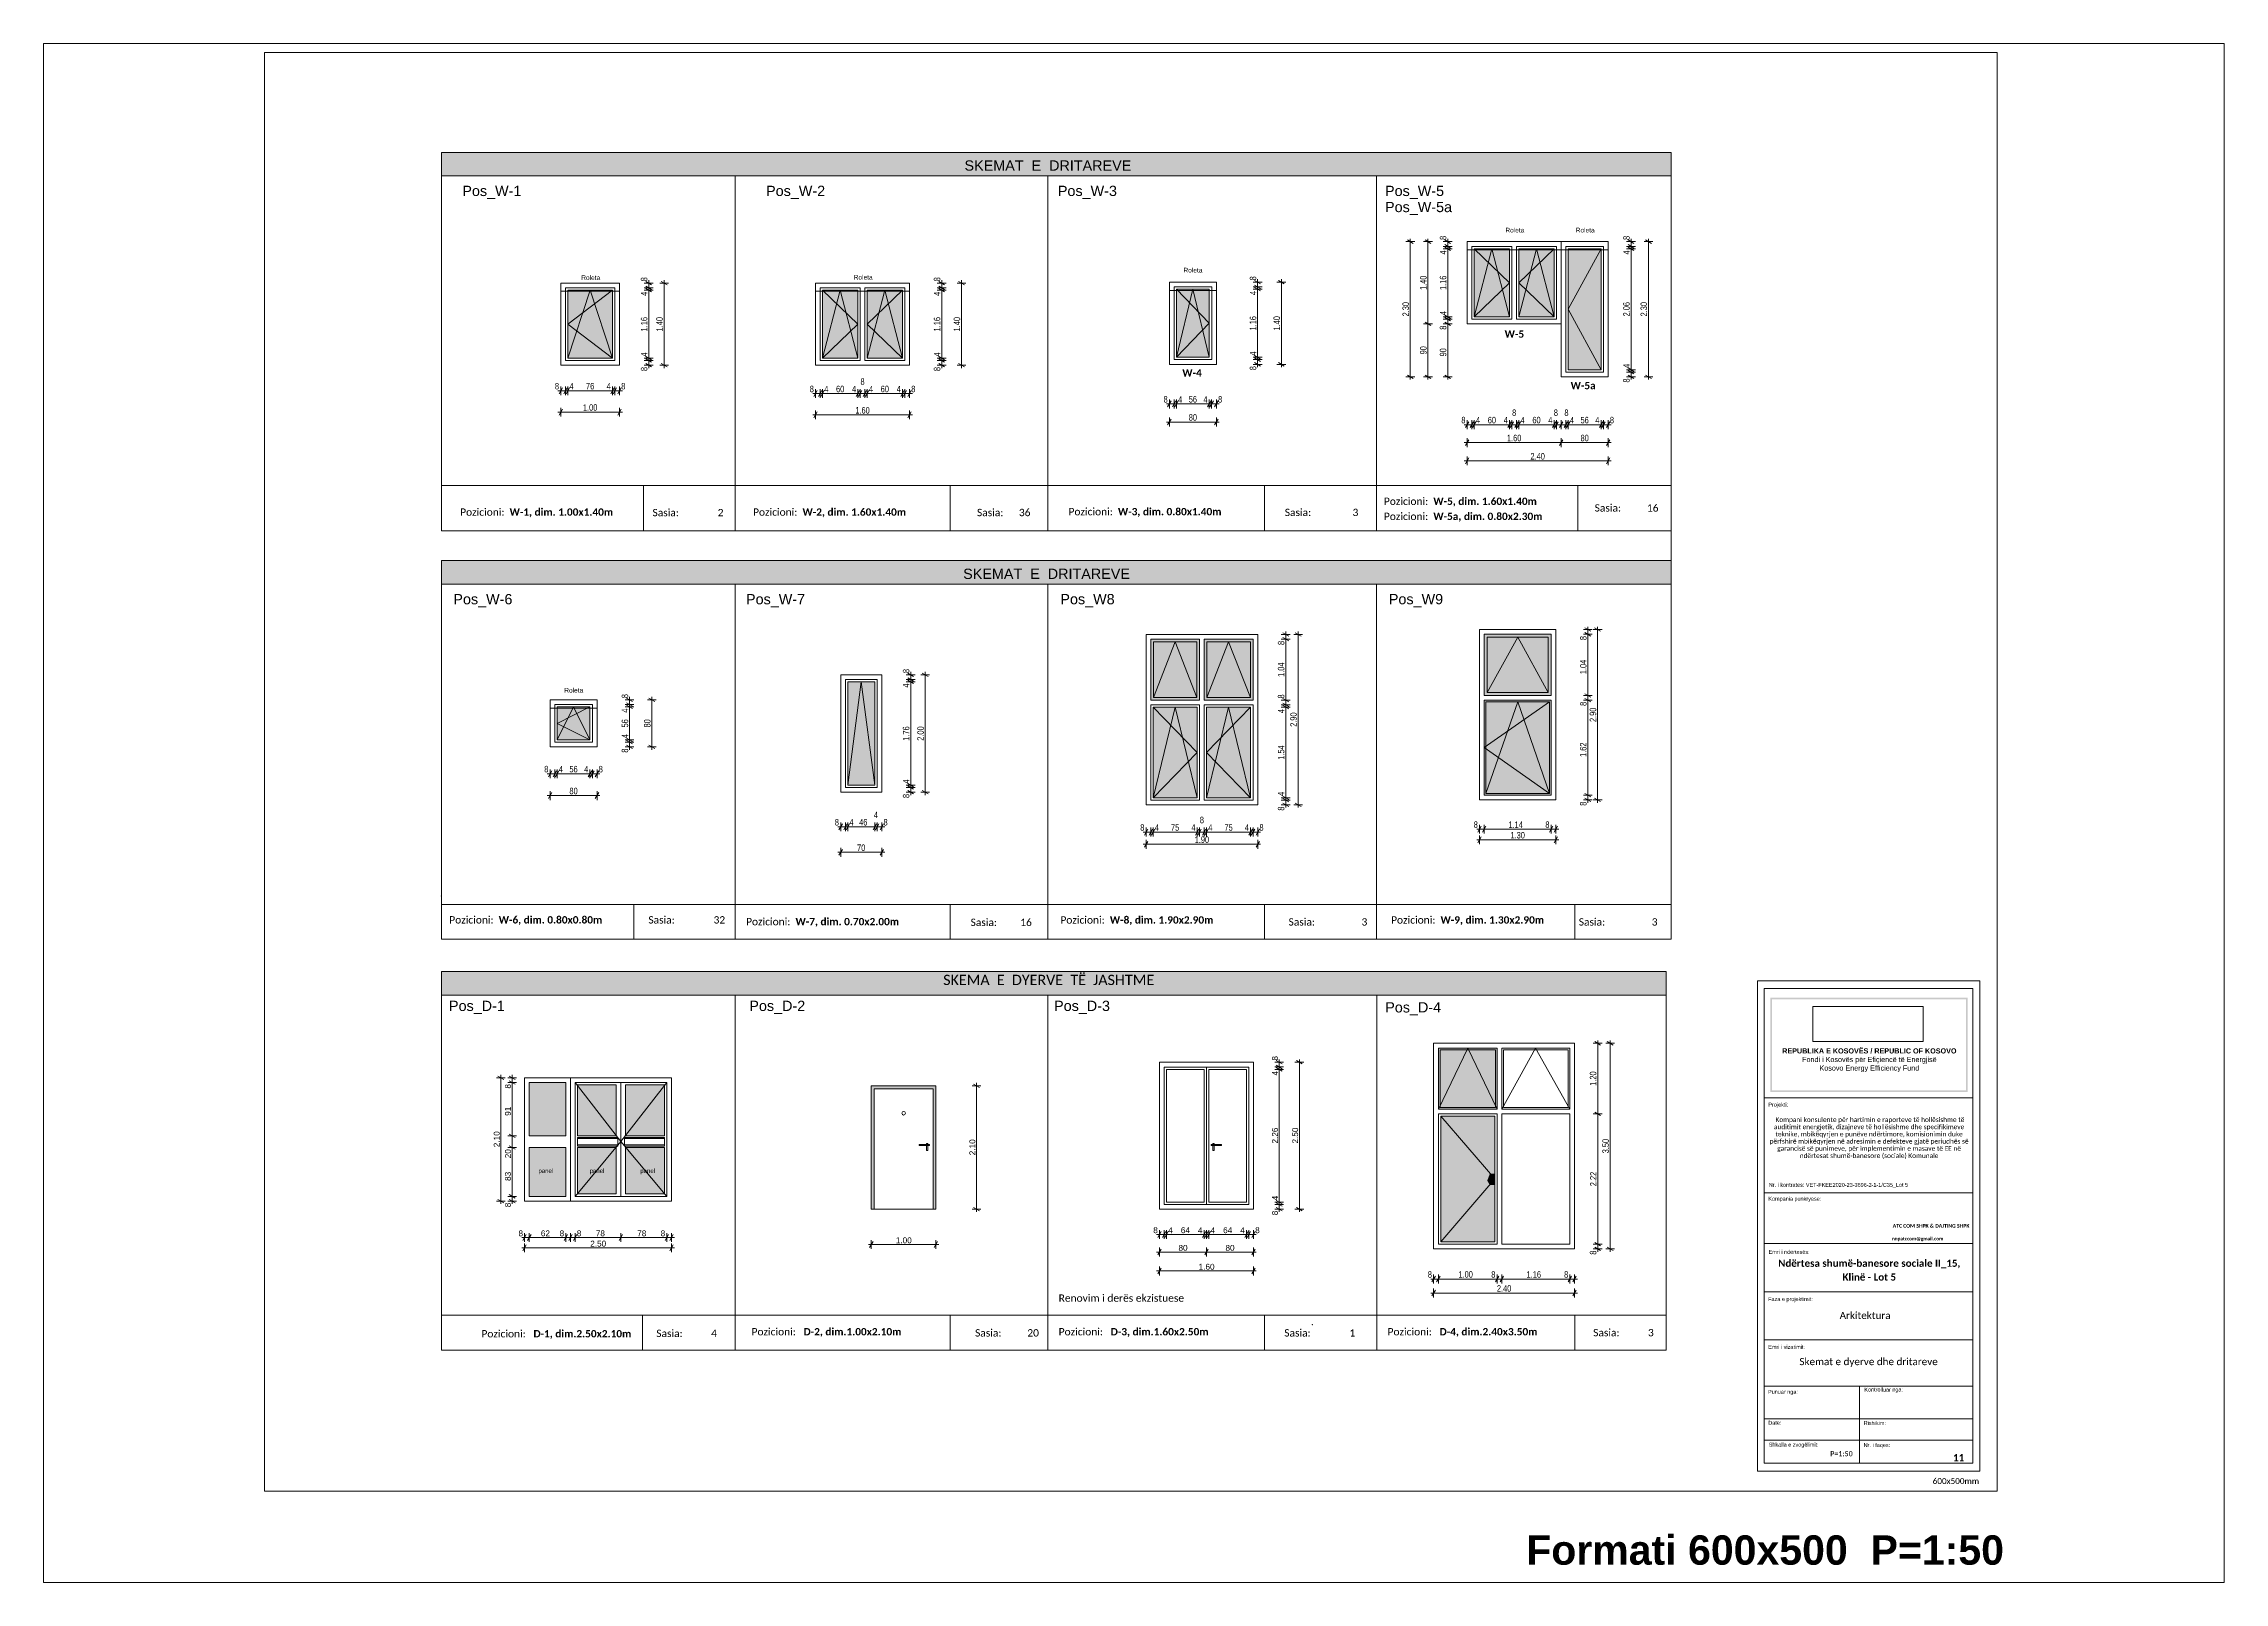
# Paper-space layout 'a3' of a CAD drawing. Header units: feet, sheet in inches. Extents: x 0 to 16.5, y 0 to 11.6.
# The model-space entities are those that its viewports show. They can reach past a viewport. Long polylines and large blocks are cut down to what shows.
import ezdxf

# ---------------------------------------------------------------- set-up
doc = ezdxf.new("R2010")
doc.units = ezdxf.units.FT
doc.header["$MEASUREMENT"] = 0
doc.header["$XCLIPFRAME"] = 0
doc.linetypes.add('Hidden Line', pattern=[195.611112, 141.111112, -54.5])
doc.linetypes.add('thk_line_type', pattern=[1000, 500, -500])
for name, color, linetype, lineweight in [('2D Drafting - General_Pen_No__1', 7, 'Continuous', 0), ('Annotation - Text_Pen_No__1', 7, 'Continuous', 0), ('Dimensioning - General_Pen_No__1', 7, 'Continuous', 0), ('Dimensioning - General_Pen_No__41', 7, 'Continuous', 0), ('Exterior walls_Pen_No__1', 7, 'Continuous', 0), ('Lines_Pen_No__41', 7, 'Continuous', 0), ('Shell - Roof_Pen_No__1', 7, 'Continuous', 0), ('Shell - Roof_Pen_No__21', 7, 'Continuous', 0), ('Shell - Roof_Pen_No__41', 7, 'Continuous', 0), ('Structural - Bearing_Pen_No__1', 7, 'Continuous', 0), ('Text blocks_Pen_No__1', 7, 'Continuous', 0)]:
    doc.layers.add(name, color=color, linetype=linetype, lineweight=lineweight)
for name, color, linetype, lineweight, true_color in [('Annotation - Text_Pen_No__61', 7, 'Continuous', 0, 0x6a6a6a), ('Annotation - Text_Pen_No__86', 7, 'Continuous', 0, 0x5555ff), ('Lines_Pen_No__3', 7, 'Continuous', 0, 0xff6600), ('Shell - Roof_Pen_No__61', 7, 'Continuous', 0, 0x6a6a6a), ('Structural - Bearing_Pen_No__102', 7, 'Continuous', 0, 0xcccccc), ('Structural - Bearing_Pen_No__105', 7, 'Continuous', 0, 0xcae6ff), ('Structural - Bearing_Pen_No__162', 7, 'Continuous', 0, 0xe8e8e8), ('Structural - Bearing_Pen_No__84', 7, 'Continuous', 0, 0x41c341), ('Structural - Bearing_Pen_No__85', 7, 'Continuous', 0, 0x80c2ff), ('Structural - Bearing_Pen_No__86', 7, 'Continuous', 0, 0x5555ff)]:
    doc.layers.add(name, color=color, linetype=linetype, lineweight=lineweight, true_color=true_color)
for name, color, linetype in [('Dimensioning - General', 7, 'Continuous'), ('Drawing & Figure', 7, 'Continuous'), ('Exterior walls', 7, 'Continuous')]:
    doc.layers.add(name, color=color, linetype=linetype)
doc.styles.add('GENERATED_STYLE_1', font='ARIALN.TTF')
doc.styles.add('GENERATED_STYLE_2', font='arial.ttf')
doc.styles.add('GENERATED_STYLE_3', font='arialbd.ttf')
doc.styles.add('GENERATED_STYLE_4', font='calibrib.ttf')
doc.styles.add('GENERATED_STYLE_5', font='calibril.ttf')
doc.styles.add('GENERATED_STYLE_6', font='calibri.ttf')
doc.dimstyles.new('GENERATED_STYLE__1', dxfattribs={"dimtxt": 110.000002, "dimasz": 76, "dimexe": 0.18, "dimexo": 3, "dimgap": 0.09, "dimtad": 1, "dimlfac": 0.001, "dimzin": 0, "dimdsep": 46, "dimtxsty": 'GENERATED_STYLE_1', "dimblk": 'ARROWHEAD_2', "dimblk1": 'ARROWHEAD_2', "dimblk2": 'ARROWHEAD_2', "dimcen": 0.09, "dimclrd": 7, "dimclre": 7, "dimclrt": 7, "dimadec": 0, "dimazin": 0, "dimtfac": 1, "dimtdec": 4, "dimtmove": 0, "dimatfit": 3, "dimfxl": 1, "dimtolj": 1, "dimtzin": 0, "dimarcsym": 0})
doc.dimstyles.new('GENERATED_STYLE__2', dxfattribs={"dimtxt": 110.000002, "dimasz": 76, "dimexe": 0.18, "dimexo": 3, "dimgap": 0.09, "dimtad": 1, "dimtih": 1, "dimtoh": 1, "dimlfac": 0.001, "dimzin": 0, "dimdsep": 46, "dimtxsty": 'GENERATED_STYLE_1', "dimblk": 'ARROWHEAD_2', "dimblk1": 'ARROWHEAD_2', "dimblk2": 'ARROWHEAD_2', "dimcen": 0.09, "dimclrd": 7, "dimclre": 7, "dimclrt": 7, "dimadec": 0, "dimazin": 0, "dimtfac": 1, "dimtdec": 4, "dimtmove": 0, "dimatfit": 3, "dimfxl": 1, "dimtolj": 1, "dimtzin": 0, "dimarcsym": 0})
doc.dimstyles.new('GENERATED_STYLE__3', dxfattribs={"dimtxt": 100, "dimasz": 76, "dimexe": 0.18, "dimexo": 3, "dimgap": 0.09, "dimtad": 1, "dimlfac": 0.001, "dimzin": 0, "dimdsep": 46, "dimtxsty": 'GENERATED_STYLE_2', "dimblk": 'ARROWHEAD_2', "dimblk1": 'ARROWHEAD_2', "dimblk2": 'ARROWHEAD_2', "dimcen": 0.09, "dimclrd": 7, "dimclre": 7, "dimclrt": 7, "dimadec": 0, "dimazin": 0, "dimtfac": 1, "dimtdec": 4, "dimtmove": 0, "dimatfit": 3, "dimfxl": 1, "dimtolj": 1, "dimtzin": 0, "dimarcsym": 0})
doc.dimstyles.new('GENERATED_STYLE__4', dxfattribs={"dimtxt": 100, "dimasz": 76, "dimexe": 0.18, "dimexo": 3, "dimgap": 0.09, "dimtad": 1, "dimtih": 1, "dimtoh": 1, "dimlfac": 0.001, "dimzin": 0, "dimdsep": 46, "dimtxsty": 'GENERATED_STYLE_2', "dimblk": 'ARROWHEAD_2', "dimblk1": 'ARROWHEAD_2', "dimblk2": 'ARROWHEAD_2', "dimcen": 0.09, "dimclrd": 7, "dimclre": 7, "dimclrt": 7, "dimadec": 0, "dimazin": 0, "dimtfac": 1, "dimtdec": 4, "dimtmove": 0, "dimatfit": 3, "dimfxl": 1, "dimtolj": 1, "dimtzin": 0, "dimarcsym": 0})
picture_1 = doc.add_image_def('image1.png', size_in_pixel=(354, 134))

psp = doc.layouts.new('a3')

msp = doc.modelspace()

# ---------------------------------------------------------------- texts
at = {"layer": 'Annotation - Text_Pen_No__1', "color": 7, "linetype": 'Continuous', "lineweight": 0}
for s, insert, char_height, attachment_point, style in [('\\A1;REPUBLIKA E KOSOVËS / REPUBLIC OF KOSOVO\\P{\\fArial|b0|i0|c0|p34;Fondi i Kosovës për Efiçiencë të Energjisë\\PKosovo Energy Efficiency Fund\\P}', (2852879.319, -60108.372), 87.5, 2, 'GENERATED_STYLE_3'), ('\\A1;panel ', (2830222.455, -62254.828), 75, 7, 'GENERATED_STYLE_1'), ('\\A1;panel ', (2831094.292, -62254.828), 75, 7, 'GENERATED_STYLE_1'), ('\\A1;panel ', (2831956.247, -62254.828), 75, 7, 'GENERATED_STYLE_1'), ('\\A1;Arkitektura', (2852807.241, -64595.631), 121.25, 2, 'GENERATED_STYLE_6'), ('\\A1;Skemat e dyerve dhe dritareve', (2852866.087, -65381.744), 121.25, 2, 'GENERATED_STYLE_6'), ('\\A1;P=1:50', (2852404.534, -66966.561), 87.5, 2, 'GENERATED_STYLE_6'), ('\\A1; 11', (2854378.521, -67017.058), 121.25, 2, 'GENERATED_STYLE_4')]:
    msp.add_mtext(s, dxfattribs=dict(at, insert=insert, char_height=char_height, attachment_point=attachment_point, style=style))
at = {"layer": 'Annotation - Text_Pen_No__1', "color": 7, "linetype": 'Continuous', "lineweight": 0, "insert": (2852874.571, -61282.54), "char_height": 80, "width": 3398.99768, "attachment_point": 2, "line_spacing_factor": 0.919632, "style": 'GENERATED_STYLE_5'}
msp.add_mtext('\\A1; Kompani konsulente për hartimin e raporteve të hollësishme të auditimit energjetik, dizajneve të hollësishme dhe specifikimeve teknike, mbikëqyrjen e punëve ndërtimore, komisionimin duke përfshirë mbikëqyrjen në adresimin e defekteve gjatë periudhës së garancisë së punimeve, për implementimin e masave të EE në ndërtesat shumë-banesore (sociale) Komunale', dxfattribs=at)
at = {"layer": 'Annotation - Text_Pen_No__1', "color": 7, "linetype": 'Continuous', "lineweight": 5, "insert": (2853929.617, -63099.417), "char_height": 62.5, "attachment_point": 2, "style": 'GENERATED_STYLE_4'}
msp.add_mtext('\\A1;ATC COM SHPK & DAJTING SHPK ', dxfattribs=at)
at = {"layer": 'Annotation - Text_Pen_No__1', "color": 7, "linetype": 'Continuous', "lineweight": 0, "insert": (2852877.658, -63707.364), "char_height": 121.25, "attachment_point": 2, "line_spacing_factor": 1.16153, "style": 'GENERATED_STYLE_4'}
msp.add_mtext('\\A1;Ndërtesa shumë-banesore sociale II_15, \\PKlinë - Lot 5', dxfattribs=at)
at = {"layer": 'Annotation - Text_Pen_No__61', "color": 251, "linetype": 'Continuous', "lineweight": 0, "true_color": 0x6a6a6a, "insert": (2854352.659, -67426.805), "char_height": 100, "attachment_point": 2, "style": 'GENERATED_STYLE_6'}
msp.add_mtext('\\A1;600x500mm', dxfattribs=at)
at = {"layer": 'Annotation - Text_Pen_No__86', "color": 173, "linetype": 'Continuous', "lineweight": 0, "true_color": 0x5555ff, "insert": (2851104.265, -68401.144), "char_height": 500, "attachment_point": 2, "style": 'GENERATED_STYLE_3'}
msp.add_mtext('\\A1;Formati 600x500  P=1:50', dxfattribs=at)
at = {"layer": 'Dimensioning - General_Pen_No__1', "color": 7, "linetype": 'Continuous', "lineweight": 0, "char_height": 80, "attachment_point": 2, "style": 'GENERATED_STYLE_2'}
for insert in [(2846844.204, -46136.495), (2848041.82, -46136.495), (2831113.006, -46947.354), (2835750.836, -46939.252), (2841364.095, -46818.05), (2830823.823, -53971.272)]:
    msp.add_mtext('\\A1;Roleta ', dxfattribs=dict(at, insert=insert))
at = {"layer": 'Dimensioning - General_Pen_No__41', "color": 7, "linetype": 'Continuous', "lineweight": 0, "char_height": 66.6875, "attachment_point": 7}
for s, insert, style in [('\\A1;Projekti:', (2851160.267, -61120.529), 'GENERATED_STYLE_2'), ('\\A1;{\\fArial|b0|i0|c0|p34;Kompania punkryese:}', (2851159.813, -62723.2), 'GENERATED_STYLE_1'), ('\\A1;Nr. i kontratës: VET-FKEE2020-23-3696-2-1-1/C35_Lot 5', (2851167.208, -62485.973), 'GENERATED_STYLE_2'), ('\\A1;Emri i ndërtesës:', (2851164.095, -63609.303), 'GENERATED_STYLE_2'), ('\\A1;Faza e projektimit:', (2851156.997, -64432.791), 'GENERATED_STYLE_2'), ('\\A1;Emri i vizatimit:', (2851157.229, -65226.93), 'GENERATED_STYLE_2'), ('\\A1;Punuar nga:', (2851155.149, -66011.211), 'GENERATED_STYLE_2'), ('\\A1;Kontrolluar nga:', (2852793.968, -65971.854), 'GENERATED_STYLE_2'), ('\\A1;Datë:', (2851159.152, -66518.604), 'GENERATED_STYLE_2'), ('\\A1;Rishikim:', (2852783.071, -66522.715), 'GENERATED_STYLE_2'), ('\\A1;Shkalla e zvogëlimit:', (2851166.569, -66909.905), 'GENERATED_STYLE_2'), ('\\A1;Nr. i faqes:', (2852782.479, -66917.703), 'GENERATED_STYLE_2')]:
    msp.add_mtext(s, dxfattribs=dict(at, insert=insert, style=style))
at = {"layer": 'Dimensioning - General_Pen_No__41', "color": 7, "linetype": 'Continuous', "lineweight": 5, "insert": (2853264.641, -63393.022), "char_height": 57.5, "attachment_point": 7, "line_spacing_factor": 0.922253, "style": 'GENERATED_STYLE_1'}
msp.add_mtext('\\A1;\\pt368.64,758.48,1175.2,1640.9;{\\fCalibri|b1|i0|c0|p34;nnpatccom@gmail.com}', dxfattribs=at)
at = {"layer": 'Text blocks_Pen_No__1', "color": 7, "style": 'GENERATED_STYLE_6'}
msp.add_text('Sasia:               2', height=125, dxfattribs=at).set_placement((2832164.257, -51048.748))
at = {"layer": 'Text blocks_Pen_No__1', "color": 7, "linetype": 'Continuous', "lineweight": 0}
for s, insert, char_height, attachment_point, style in [('\\A1;SKEMAT  E  DRITAREVE  ', (2837475.895, -44988.872), 175, 1, 'GENERATED_STYLE_2'), ('\\A1;Pos_W-1', (2829429.814, -45420.961), 175, 2, 'GENERATED_STYLE_2'), ('\\A1;Pos_W-2', (2834600.447, -45420.961), 175, 2, 'GENERATED_STYLE_2'), ('\\A1;Pos_W-3\\P', (2839065.068, -45420.961), 175, 1, 'GENERATED_STYLE_2'), ('\\A1;W-5', (2846670.553, -47883.984), 125, 1, 'GENERATED_STYLE_4'), ('\\A1;W-4', (2841183.126, -48545.418), 125, 1, 'GENERATED_STYLE_4'), ('\\A1;W-5a', (2847794.077, -48761.324), 125, 1, 'GENERATED_STYLE_4'), ('\\A1;Pozicioni: {\\fCalibri|b1|i0|c0|p34; W-5, dim. 1.60x1.40m}', (2844615.123, -50731.06), 125, 1, 'GENERATED_STYLE_6'), ('\\A1;Sasia:          16', (2848202.877, -50844.131), 125, 1, 'GENERATED_STYLE_6'), ('\\A1;Pozicioni: {\\fCalibri|b1|i0|c0|p34; W-1, dim. 1.00x1.40m}', (2828889.863, -50914.692), 125, 1, 'GENERATED_STYLE_6'), ('\\A1;Pozicioni: {\\fCalibri|b1|i0|c0|p34; W-2, dim. 1.60x1.40m}', (2833876.244, -50914.692), 125, 1, 'GENERATED_STYLE_6'), ('\\A1;Sasia:      36', (2837687.868, -50922.45), 125, 1, 'GENERATED_STYLE_6'), ('\\A1;Pozicioni: {\\fCalibri|b1|i0|c0|p34; W-3, dim. 0.80x1.40m}', (2839245.975, -50907.613), 125, 1, 'GENERATED_STYLE_6'), ('\\A1;Sasia:                3', (2842927.381, -50920.457), 125, 1, 'GENERATED_STYLE_6'), ('\\A1;Pozicioni: {\\fCalibri|b1|i0|c0|p34; W-5a, dim. 0.80x2.30m}', (2844615.123, -50987.554), 125, 1, 'GENERATED_STYLE_6'), ('\\A1;SKEMAT  E  DRITAREVE  ', (2837453.143, -51941.142), 175, 1, 'GENERATED_STYLE_2'), ('\\A1;Pos_W-6', (2829277.018, -52373.232), 175, 2, 'GENERATED_STYLE_2'), ('\\A1;Pos_W-7', (2834258.962, -52373.232), 175, 2, 'GENERATED_STYLE_2'), ('\\A1;Pos_W8', (2839569.68, -52372.096), 175, 2, 'GENERATED_STYLE_2'), ('\\A1;Pos_W9', (2845161.286, -52372.096), 175, 2, 'GENERATED_STYLE_2'), ('\\A1;Pozicioni: {\\fCalibri|b1|i0|c0|p34; W-6, dim. 0.80x0.80m}', (2828704.695, -57857.854), 125, 1, 'GENERATED_STYLE_6'), ('\\A1;Sasia:               32', (2832093.977, -57858.785), 125, 1, 'GENERATED_STYLE_6'), ('\\A1;Pozicioni: {\\fCalibri|b1|i0|c0|p34; W-7, dim. 0.70x2.00m}', (2833757.176, -57888.372), 125, 1, 'GENERATED_STYLE_6'), ('\\A1;Sasia:         16', (2837578.965, -57900.468), 125, 1, 'GENERATED_STYLE_6'), ('\\A1;Pozicioni: {\\fCalibri|b1|i0|c0|p34; W-8, dim. 1.90x2.90m}', (2839108.246, -57859.599), 125, 1, 'GENERATED_STYLE_6'), ('\\A1;Sasia:                  3', (2842992.214, -57893.325), 125, 1, 'GENERATED_STYLE_6'), ('\\A1;Pozicioni: {\\fCalibri|b1|i0|c0|p34; W-9, dim. 1.30x2.90m}', (2844737.706, -57859.599), 125, 1, 'GENERATED_STYLE_6'), ('\\A1;Sasia:                  3', (2847932.339, -57893.325), 125, 1, 'GENERATED_STYLE_6'), ('\\A1;SKEMA  E  DYERVE  TË  JASHTME ', (2837112.511, -58855.706), 175, 1, 'GENERATED_STYLE_6'), ('\\A1;Pos_D-1', (2829175.106, -59297.603), 175, 2, 'GENERATED_STYLE_2'), ('\\A1;Pos_D-2', (2834288.32, -59297.603), 175, 2, 'GENERATED_STYLE_2'), ('\\A1;Pos_D-3', (2839476.314, -59297.603), 175, 2, 'GENERATED_STYLE_2'), ('\\A1;Pos_D-4', (2845113.405, -59322.564), 175, 2, 'GENERATED_STYLE_2'), ('\\A1;Renovim i derës ekzistuese', (2839078.747, -64298.442), 125, 1, 'GENERATED_STYLE_6'), ('\\A1;Pozicioni:  {\\fCalibri|b1|i0|c0|p34; D-1, dim.2.50x2.10m}', (2829252.236, -64905.371), 125, 1, 'GENERATED_STYLE_6'), ('\\A1;Sasia:           4', (2832228.467, -64898.893), 125, 1, 'GENERATED_STYLE_6'), ('\\A1;Pozicioni:  {\\fCalibri|b1|i0|c0|p34; D-2, dim.1.00x2.10m}', (2833850.025, -64871.234), 125, 1, 'GENERATED_STYLE_6'), ('\\A1;Sasia:          20 ', (2837655.516, -64890.786), 125, 1, 'GENERATED_STYLE_6'), ('\\A1;Pozicioni:  {\\fCalibri|b1|i0|c0|p34; D-3, dim.1.60x2.50m}', (2839078.747, -64871.234), 125, 1, 'GENERATED_STYLE_6'), ('\\A1;Sasia:               1 ', (2842918.787, -64890.786), 125, 1, 'GENERATED_STYLE_6'), ('\\A1;Pozicioni:  {\\fCalibri|b1|i0|c0|p34; D-4, dim.2.40x3.50m}', (2844677.42, -64871.234), 125, 1, 'GENERATED_STYLE_6'), ('\\A1;Sasia:           3', (2848177.114, -64886.743), 125, 1, 'GENERATED_STYLE_6')]:
    msp.add_mtext(s, dxfattribs=dict(at, insert=insert, char_height=char_height, attachment_point=attachment_point, style=style))
at = {"layer": 'Text blocks_Pen_No__1', "color": 7, "linetype": 'Continuous', "lineweight": 0, "insert": (2844634.454, -45420.961), "char_height": 175, "attachment_point": 1, "line_spacing_factor": 0.940166, "style": 'GENERATED_STYLE_2'}
msp.add_mtext('\\A1;Pos_W-5\\PPos_W-5a', dxfattribs=at)

# ---------------------------------------------------------------- blocks, each defined once
blk = doc.blocks.new('Wall_1', base_point=(2835889, -62846))
at = {"layer": 'Exterior walls', "linetype": 'Continuous', "lineweight": 0}
blk.add_hatch(color=255, dxfattribs=at).paths.add_polyline_path([(2835939, -62846), (2835939, -60796), (2835889, -60746), (2835889, -62846)])
at = {"layer": 'Exterior walls_Pen_No__1', "color": 7, "linetype": 'Continuous', "lineweight": 0, "flags": 128}
for points in [[(2835889, -60746), (2835889, -62846)], [(2835939, -62846), (2835939, -60796)], [(2835889, -62846), (2835939, -62846)]]:
    blk.add_lwpolyline(points, dxfattribs=at)
blk = doc.blocks.new('Wall_2', base_point=(2835889, -60746))
at = {"layer": 'Exterior walls', "linetype": 'Continuous', "lineweight": 0}
blk.add_hatch(color=255, dxfattribs=at).paths.add_polyline_path([(2835939, -60796), (2836939, -60796), (2836989, -60746), (2835889, -60746)])
at = {"layer": 'Exterior walls_Pen_No__1', "color": 7, "linetype": 'Continuous', "lineweight": 0, "flags": 128}
for points in [[(2836989, -60746), (2835889, -60746)], [(2835939, -60796), (2836939, -60796)]]:
    blk.add_lwpolyline(points, dxfattribs=at)
blk = doc.blocks.new('Wall_3', base_point=(2836989, -60746))
at = {"layer": 'Exterior walls', "linetype": 'Continuous', "lineweight": 0}
blk.add_hatch(color=255, dxfattribs=at).paths.add_polyline_path([(2836939, -60796), (2836939, -62846), (2836989, -62846), (2836989, -60746)])
at = {"layer": 'Exterior walls_Pen_No__1', "color": 7, "linetype": 'Continuous', "lineweight": 0, "flags": 128}
for points in [[(2836939, -60796), (2836939, -62846)], [(2836989, -62846), (2836989, -60746)], [(2836939, -62846), (2836989, -62846)]]:
    blk.add_lwpolyline(points, dxfattribs=at)
blk = doc.blocks.new('*D4', base_point=(2247654, -76425))
at = {"layer": 'Dimensioning - General_Pen_No__1', "color": 7, "linetype": 'Continuous', "lineweight": 0, "transparency": 16777216}
for p, q in [((2832175, -48397), (2832025, -48397)), ((2832175, -48477), (2832025, -48477)), ((2832050, -48369), (2832150, -48426)), ((2832050, -48449), (2832150, -48506)), ((2832100, -48477), (2832100, -48397)), ((2832100, -48526), (2832100, -48477))]:
    blk.add_line(p, q, dxfattribs=at)
at = {"layer": 'Dimensioning - General_Pen_No__1', "color": 7, "lineweight": 0, "transparency": 16777216, "insert": (2832078, -48577), "char_height": 110, "attachment_point": 7, "rotation": 90, "style": 'GENERATED_STYLE_1'}
blk.add_mtext('\\A1;8', dxfattribs=at)
blk = doc.blocks.new('ARROWHEAD_2')
at = {"color": 0, "linetype": 'Continuous', "lineweight": 0}
for p, q in [((0, 0), (-1, 0)), ((-0.38, -0.66), (0.38, 0.66))]:
    blk.add_line(p, q, dxfattribs=at)
blk = doc.blocks.new('*D6', base_point=(2247654, -76425))
at = {"layer": 'Dimensioning - General_Pen_No__1', "color": 7, "linetype": 'Continuous', "lineweight": 0, "transparency": 16777216}
for p, q in [((2832175, -48357), (2832025, -48357)), ((2832175, -48397), (2832025, -48397)), ((2832050, -48329), (2832150, -48386)), ((2832050, -48369), (2832150, -48426)), ((2832100, -48397), (2832100, -48357))]:
    blk.add_line(p, q, dxfattribs=at)
blk = doc.blocks.new('*D7', base_point=(2247654, -76425))
at = {"layer": 'Dimensioning - General_Pen_No__1', "color": 7, "linetype": 'Continuous', "lineweight": 0, "transparency": 16777216}
for p, q in [((2832175, -47197), (2832025, -47197)), ((2832050, -47169), (2832150, -47226)), ((2832100, -48357), (2832100, -47197)), ((2832175, -48357), (2832025, -48357)), ((2832050, -48329), (2832150, -48386))]:
    blk.add_line(p, q, dxfattribs=at)
at = {"layer": 'Dimensioning - General_Pen_No__1', "color": 7, "lineweight": 0, "transparency": 16777216, "char_height": 110, "attachment_point": 7, "rotation": 90, "style": 'GENERATED_STYLE_1'}
for s, insert in [('\\A1;4', (2832078, -47297)), ('\\A1;1.16', (2832078, -47901)), ('\\A1;4', (2832078, -48328))]:
    blk.add_mtext(s, dxfattribs=dict(at, insert=insert))
blk = doc.blocks.new('*D8', base_point=(2247654, -76425))
at = {"layer": 'Dimensioning - General_Pen_No__1', "color": 7, "linetype": 'Continuous', "lineweight": 0, "transparency": 16777216}
for p, q in [((2832050, -47129), (2832150, -47186)), ((2832175, -47157), (2832025, -47157)), ((2832175, -47197), (2832025, -47197)), ((2832050, -47169), (2832150, -47226)), ((2832100, -47197), (2832100, -47157))]:
    blk.add_line(p, q, dxfattribs=at)
blk = doc.blocks.new('*D9', base_point=(2247654, -76425))
at = {"layer": 'Dimensioning - General_Pen_No__1', "color": 7, "linetype": 'Continuous', "lineweight": 0, "transparency": 16777216}
for p, q in [((2832175, -47077), (2832025, -47077)), ((2832150, -47106), (2832050, -47049)), ((2832050, -47129), (2832150, -47186)), ((2832100, -47077), (2832100, -47028)), ((2832100, -47157), (2832100, -47077)), ((2832175, -47157), (2832025, -47157))]:
    blk.add_line(p, q, dxfattribs=at)
at = {"layer": 'Dimensioning - General_Pen_No__1', "color": 7, "lineweight": 0, "transparency": 16777216, "insert": (2832078, -47048), "char_height": 110, "attachment_point": 7, "rotation": 90, "style": 'GENERATED_STYLE_1'}
blk.add_mtext('\\A1;8', dxfattribs=at)
blk = doc.blocks.new('*D10', base_point=(2247654, -76425))
at = {"layer": 'Dimensioning - General_Pen_No__1', "color": 7, "linetype": 'Continuous', "lineweight": 0, "transparency": 16777216}
for p, q in [((2832437, -47077), (2832287, -47077)), ((2832412, -47106), (2832312, -47049)), ((2832362, -47077), (2832362, -47028)), ((2832362, -48477), (2832362, -47077)), ((2832437, -48477), (2832287, -48477)), ((2832312, -48449), (2832412, -48506)), ((2832362, -48526), (2832362, -48477))]:
    blk.add_line(p, q, dxfattribs=at)
at = {"layer": 'Dimensioning - General_Pen_No__1', "color": 7, "lineweight": 0, "transparency": 16777216, "insert": (2832340, -47901), "char_height": 110, "attachment_point": 7, "rotation": 90, "style": 'GENERATED_STYLE_1'}
blk.add_mtext('\\A1;1.40', dxfattribs=at)
blk = doc.blocks.new('*D11', base_point=(2247654, -76425))
at = {"layer": 'Dimensioning - General_Pen_No__1', "color": 7, "linetype": 'Continuous', "lineweight": 0, "transparency": 16777216}
for p, q in [((2830554, -48912), (2830603, -48912)), ((2830632, -48862), (2830574, -48962)), ((2830603, -48987), (2830603, -48837)), ((2830603, -48912), (2830683, -48912)), ((2830712, -48862), (2830654, -48962)), ((2830683, -48987), (2830683, -48837))]:
    blk.add_line(p, q, dxfattribs=at)
at = {"layer": 'Dimensioning - General_Pen_No__1', "color": 7, "lineweight": 0, "transparency": 16777216, "insert": (2830503, -48890), "char_height": 110, "attachment_point": 7, "style": 'GENERATED_STYLE_1'}
blk.add_mtext('\\A1;8', dxfattribs=at)
blk = doc.blocks.new('*D12', base_point=(2247654, -76425))
at = {"layer": 'Dimensioning - General_Pen_No__1', "color": 7, "linetype": 'Continuous', "lineweight": 0, "transparency": 16777216}
for p, q in [((2830712, -48862), (2830654, -48962)), ((2830683, -48987), (2830683, -48837)), ((2830683, -48912), (2830723, -48912)), ((2830752, -48862), (2830694, -48962)), ((2830723, -48987), (2830723, -48837))]:
    blk.add_line(p, q, dxfattribs=at)
blk = doc.blocks.new('*D13', base_point=(2247654, -76425))
at = {"layer": 'Dimensioning - General_Pen_No__1', "color": 7, "linetype": 'Continuous', "lineweight": 0, "transparency": 16777216}
for p, q in [((2830752, -48862), (2830694, -48962)), ((2830723, -48987), (2830723, -48837)), ((2830723, -48912), (2831483, -48912)), ((2831512, -48862), (2831454, -48962)), ((2831483, -48987), (2831483, -48837))]:
    blk.add_line(p, q, dxfattribs=at)
at = {"layer": 'Dimensioning - General_Pen_No__1', "color": 7, "lineweight": 0, "transparency": 16777216, "char_height": 110, "attachment_point": 7, "style": 'GENERATED_STYLE_1'}
for s, insert in [('\\A1;4', (2830752, -48890)), ('\\A1;76', (2831032, -48890)), ('\\A1;4', (2831383, -48890))]:
    blk.add_mtext(s, dxfattribs=dict(at, insert=insert))
blk = doc.blocks.new('*D14', base_point=(2247654, -76425))
at = {"layer": 'Dimensioning - General_Pen_No__1', "color": 7, "linetype": 'Continuous', "lineweight": 0, "transparency": 16777216}
for p, q in [((2831512, -48862), (2831454, -48962)), ((2831483, -48987), (2831483, -48837)), ((2831483, -48912), (2831523, -48912)), ((2831552, -48862), (2831494, -48962)), ((2831523, -48987), (2831523, -48837))]:
    blk.add_line(p, q, dxfattribs=at)
blk = doc.blocks.new('*D15', base_point=(2247654, -76425))
at = {"layer": 'Dimensioning - General_Pen_No__1', "color": 7, "linetype": 'Continuous', "lineweight": 0, "transparency": 16777216}
for p, q in [((2831552, -48862), (2831494, -48962)), ((2831523, -48987), (2831523, -48837)), ((2831523, -48912), (2831603, -48912)), ((2831574, -48962), (2831632, -48862)), ((2831603, -48987), (2831603, -48837)), ((2831603, -48912), (2831652, -48912))]:
    blk.add_line(p, q, dxfattribs=at)
at = {"layer": 'Dimensioning - General_Pen_No__1', "color": 7, "lineweight": 0, "transparency": 16777216, "insert": (2831632, -48890), "char_height": 110, "attachment_point": 7, "style": 'GENERATED_STYLE_1'}
blk.add_mtext('\\A1;8', dxfattribs=at)
blk = doc.blocks.new('*D16', base_point=(2247654, -76425))
at = {"layer": 'Dimensioning - General_Pen_No__1', "color": 7, "linetype": 'Continuous', "lineweight": 0, "transparency": 16777216}
for p, q in [((2830554, -49275), (2830603, -49275)), ((2830632, -49225), (2830574, -49325)), ((2830603, -49350), (2830603, -49200)), ((2830603, -49275), (2831603, -49275)), ((2831574, -49325), (2831632, -49225)), ((2831603, -49350), (2831603, -49200)), ((2831603, -49275), (2831652, -49275))]:
    blk.add_line(p, q, dxfattribs=at)
at = {"layer": 'Dimensioning - General_Pen_No__1', "color": 7, "lineweight": 0, "transparency": 16777216, "insert": (2830980, -49253), "char_height": 110, "attachment_point": 7, "style": 'GENERATED_STYLE_1'}
blk.add_mtext('\\A1;1.00', dxfattribs=at)
blk = doc.blocks.new('*D17', base_point=(2247654, -76425))
at = {"layer": 'Dimensioning - General_Pen_No__1', "color": 7, "linetype": 'Continuous', "lineweight": 0, "transparency": 16777216}
for p, q in [((2837162, -48397), (2837012, -48397)), ((2837162, -48477), (2837012, -48477)), ((2837037, -48369), (2837137, -48426)), ((2837037, -48449), (2837137, -48506)), ((2837087, -48477), (2837087, -48397)), ((2837087, -48526), (2837087, -48477))]:
    blk.add_line(p, q, dxfattribs=at)
at = {"layer": 'Dimensioning - General_Pen_No__1', "color": 7, "lineweight": 0, "transparency": 16777216, "insert": (2837065, -48577), "char_height": 110, "attachment_point": 7, "rotation": 90, "style": 'GENERATED_STYLE_1'}
blk.add_mtext('\\A1;8', dxfattribs=at)
blk = doc.blocks.new('*D18', base_point=(2247654, -76425))
at = {"layer": 'Dimensioning - General_Pen_No__1', "color": 7, "linetype": 'Continuous', "lineweight": 0, "transparency": 16777216}
for p, q in [((2837162, -48357), (2837012, -48357)), ((2837162, -48397), (2837012, -48397)), ((2837037, -48329), (2837137, -48386)), ((2837037, -48369), (2837137, -48426)), ((2837087, -48397), (2837087, -48357))]:
    blk.add_line(p, q, dxfattribs=at)
blk = doc.blocks.new('*D19', base_point=(2247654, -76425))
at = {"layer": 'Dimensioning - General_Pen_No__1', "color": 7, "linetype": 'Continuous', "lineweight": 0, "transparency": 16777216}
for p, q in [((2837162, -47197), (2837012, -47197)), ((2837037, -47169), (2837137, -47226)), ((2837087, -48357), (2837087, -47197)), ((2837162, -48357), (2837012, -48357)), ((2837037, -48329), (2837137, -48386))]:
    blk.add_line(p, q, dxfattribs=at)
at = {"layer": 'Dimensioning - General_Pen_No__1', "color": 7, "lineweight": 0, "transparency": 16777216, "char_height": 110, "attachment_point": 7, "rotation": 90, "style": 'GENERATED_STYLE_1'}
for s, insert in [('\\A1;4', (2837065, -47297)), ('\\A1;1.16', (2837065, -47901)), ('\\A1;4', (2837065, -48328))]:
    blk.add_mtext(s, dxfattribs=dict(at, insert=insert))
blk = doc.blocks.new('*D20', base_point=(2247654, -76425))
at = {"layer": 'Dimensioning - General_Pen_No__1', "color": 7, "linetype": 'Continuous', "lineweight": 0, "transparency": 16777216}
for p, q in [((2837037, -47129), (2837137, -47186)), ((2837162, -47157), (2837012, -47157)), ((2837162, -47197), (2837012, -47197)), ((2837037, -47169), (2837137, -47226)), ((2837087, -47197), (2837087, -47157))]:
    blk.add_line(p, q, dxfattribs=at)
blk = doc.blocks.new('*D21', base_point=(2247654, -76425))
at = {"layer": 'Dimensioning - General_Pen_No__1', "color": 7, "linetype": 'Continuous', "lineweight": 0, "transparency": 16777216}
for p, q in [((2837162, -47077), (2837012, -47077)), ((2837137, -47106), (2837037, -47049)), ((2837037, -47129), (2837137, -47186)), ((2837087, -47077), (2837087, -47028)), ((2837087, -47157), (2837087, -47077)), ((2837162, -47157), (2837012, -47157))]:
    blk.add_line(p, q, dxfattribs=at)
at = {"layer": 'Dimensioning - General_Pen_No__1', "color": 7, "lineweight": 0, "transparency": 16777216, "insert": (2837065, -47048), "char_height": 110, "attachment_point": 7, "rotation": 90, "style": 'GENERATED_STYLE_1'}
blk.add_mtext('\\A1;8', dxfattribs=at)
blk = doc.blocks.new('*D22', base_point=(2247654, -76425))
at = {"layer": 'Dimensioning - General_Pen_No__1', "color": 7, "linetype": 'Continuous', "lineweight": 0, "transparency": 16777216}
for p, q in [((2837500, -47077), (2837350, -47077)), ((2837475, -47106), (2837375, -47049)), ((2837425, -47077), (2837425, -47028)), ((2837425, -48477), (2837425, -47077)), ((2837500, -48477), (2837350, -48477)), ((2837375, -48449), (2837475, -48506)), ((2837425, -48526), (2837425, -48477))]:
    blk.add_line(p, q, dxfattribs=at)
at = {"layer": 'Dimensioning - General_Pen_No__1', "color": 7, "lineweight": 0, "transparency": 16777216, "insert": (2837403, -47901), "char_height": 110, "attachment_point": 7, "rotation": 90, "style": 'GENERATED_STYLE_1'}
blk.add_mtext('\\A1;1.40', dxfattribs=at)
blk = doc.blocks.new('*D23', base_point=(2247654, -76425))
at = {"layer": 'Dimensioning - General_Pen_No__1', "color": 7, "linetype": 'Continuous', "lineweight": 0, "transparency": 16777216}
for p, q in [((2834891, -48960), (2834940, -48960)), ((2834969, -48910), (2834911, -49010)), ((2834940, -49035), (2834940, -48885)), ((2834940, -48960), (2835020, -48960)), ((2835049, -48910), (2834991, -49010)), ((2835020, -49035), (2835020, -48885))]:
    blk.add_line(p, q, dxfattribs=at)
at = {"layer": 'Dimensioning - General_Pen_No__1', "color": 7, "lineweight": 0, "transparency": 16777216, "insert": (2834841, -48938), "char_height": 110, "attachment_point": 7, "style": 'GENERATED_STYLE_1'}
blk.add_mtext('\\A1;8', dxfattribs=at)
blk = doc.blocks.new('*D24', base_point=(2247654, -76425))
at = {"layer": 'Dimensioning - General_Pen_No__1', "color": 7, "linetype": 'Continuous', "lineweight": 0, "transparency": 16777216}
for p, q in [((2835049, -48910), (2834991, -49010)), ((2835020, -49035), (2835020, -48885)), ((2835020, -48960), (2835060, -48960)), ((2835089, -48910), (2835031, -49010)), ((2835060, -49035), (2835060, -48885))]:
    blk.add_line(p, q, dxfattribs=at)
blk = doc.blocks.new('*D25', base_point=(2247654, -76425))
at = {"layer": 'Dimensioning - General_Pen_No__1', "color": 7, "linetype": 'Continuous', "lineweight": 0, "transparency": 16777216}
for p, q in [((2835089, -48910), (2835031, -49010)), ((2835060, -49035), (2835060, -48885)), ((2835060, -48960), (2835660, -48960)), ((2835689, -48910), (2835631, -49010)), ((2835660, -49035), (2835660, -48885))]:
    blk.add_line(p, q, dxfattribs=at)
at = {"layer": 'Dimensioning - General_Pen_No__1', "color": 7, "lineweight": 0, "transparency": 16777216, "char_height": 110, "attachment_point": 7, "style": 'GENERATED_STYLE_1'}
for s, insert in [('\\A1;4', (2835089, -48938)), ('\\A1;60', (2835289, -48938)), ('\\A1;4', (2835561, -48938))]:
    blk.add_mtext(s, dxfattribs=dict(at, insert=insert))
blk = doc.blocks.new('*D26', base_point=(2247654, -76425))
at = {"layer": 'Dimensioning - General_Pen_No__1', "color": 7, "linetype": 'Continuous', "lineweight": 0, "transparency": 16777216}
for p, q in [((2835689, -48910), (2835631, -49010)), ((2835660, -49035), (2835660, -48885)), ((2835660, -48960), (2835700, -48960)), ((2835729, -48910), (2835671, -49010)), ((2835700, -49035), (2835700, -48885))]:
    blk.add_line(p, q, dxfattribs=at)
blk = doc.blocks.new('*D27', base_point=(2247654, -76425))
at = {"layer": 'Dimensioning - General_Pen_No__1', "color": 7, "linetype": 'Continuous', "lineweight": 0, "transparency": 16777216}
for p, q in [((2835729, -48910), (2835671, -49010)), ((2835700, -49035), (2835700, -48885)), ((2835700, -48960), (2835780, -48960)), ((2835809, -48910), (2835751, -49010)), ((2835780, -49035), (2835780, -48885))]:
    blk.add_line(p, q, dxfattribs=at)
at = {"layer": 'Dimensioning - General_Pen_No__1', "color": 7, "lineweight": 0, "transparency": 16777216, "insert": (2835705, -48811), "char_height": 110, "attachment_point": 7, "style": 'GENERATED_STYLE_1'}
blk.add_mtext('\\A1;8', dxfattribs=at)
blk = doc.blocks.new('*D28', base_point=(2247654, -76425))
at = {"layer": 'Dimensioning - General_Pen_No__1', "color": 7, "linetype": 'Continuous', "lineweight": 0, "transparency": 16777216}
for p, q in [((2835809, -48910), (2835751, -49010)), ((2835780, -49035), (2835780, -48885)), ((2835780, -48960), (2835820, -48960)), ((2835849, -48910), (2835791, -49010)), ((2835820, -49035), (2835820, -48885))]:
    blk.add_line(p, q, dxfattribs=at)
blk = doc.blocks.new('*D29', base_point=(2247654, -76425))
at = {"layer": 'Dimensioning - General_Pen_No__1', "color": 7, "linetype": 'Continuous', "lineweight": 0, "transparency": 16777216}
for p, q in [((2835849, -48910), (2835791, -49010)), ((2835820, -49035), (2835820, -48885)), ((2835820, -48960), (2836420, -48960)), ((2836449, -48910), (2836391, -49010)), ((2836420, -49035), (2836420, -48885))]:
    blk.add_line(p, q, dxfattribs=at)
at = {"layer": 'Dimensioning - General_Pen_No__1', "color": 7, "lineweight": 0, "transparency": 16777216, "char_height": 110, "attachment_point": 7, "style": 'GENERATED_STYLE_1'}
for s, insert in [('\\A1;4', (2835849, -48938)), ('\\A1;60', (2836049, -48938)), ('\\A1;4', (2836321, -48938))]:
    blk.add_mtext(s, dxfattribs=dict(at, insert=insert))
blk = doc.blocks.new('*D30', base_point=(2247654, -76425))
at = {"layer": 'Dimensioning - General_Pen_No__1', "color": 7, "linetype": 'Continuous', "lineweight": 0, "transparency": 16777216}
for p, q in [((2836449, -48910), (2836391, -49010)), ((2836420, -49035), (2836420, -48885)), ((2836420, -48960), (2836460, -48960)), ((2836489, -48910), (2836431, -49010)), ((2836460, -49035), (2836460, -48885))]:
    blk.add_line(p, q, dxfattribs=at)
blk = doc.blocks.new('*D31', base_point=(2247654, -76425))
at = {"layer": 'Dimensioning - General_Pen_No__1', "color": 7, "linetype": 'Continuous', "lineweight": 0, "transparency": 16777216}
for p, q in [((2836489, -48910), (2836431, -49010)), ((2836460, -49035), (2836460, -48885)), ((2836460, -48960), (2836540, -48960)), ((2836511, -49010), (2836569, -48910)), ((2836540, -49035), (2836540, -48885)), ((2836540, -48960), (2836589, -48960))]:
    blk.add_line(p, q, dxfattribs=at)
at = {"layer": 'Dimensioning - General_Pen_No__1', "color": 7, "lineweight": 0, "transparency": 16777216, "insert": (2836569, -48938), "char_height": 110, "attachment_point": 7, "style": 'GENERATED_STYLE_1'}
blk.add_mtext('\\A1;8', dxfattribs=at)
blk = doc.blocks.new('*D32', base_point=(2247654, -76425))
at = {"layer": 'Dimensioning - General_Pen_No__1', "color": 7, "linetype": 'Continuous', "lineweight": 0, "transparency": 16777216}
for p, q in [((2834891, -49323), (2834940, -49323)), ((2834969, -49273), (2834911, -49373)), ((2834940, -49398), (2834940, -49248)), ((2834940, -49323), (2836540, -49323)), ((2836511, -49373), (2836569, -49273)), ((2836540, -49398), (2836540, -49248)), ((2836540, -49323), (2836589, -49323))]:
    blk.add_line(p, q, dxfattribs=at)
at = {"layer": 'Dimensioning - General_Pen_No__1', "color": 7, "lineweight": 0, "transparency": 16777216, "insert": (2835617, -49301), "char_height": 110, "attachment_point": 7, "style": 'GENERATED_STYLE_1'}
blk.add_mtext('\\A1;1.60', dxfattribs=at)
blk = doc.blocks.new('*D33', base_point=(2247654, -76425))
at = {"layer": 'Dimensioning - General_Pen_No__1', "color": 7, "linetype": 'Continuous', "lineweight": 0, "transparency": 16777216}
for p, q in [((2848897, -48593), (2848747, -48593)), ((2848772, -48564), (2848872, -48622)), ((2848822, -48673), (2848822, -48593)), ((2848897, -48673), (2848747, -48673)), ((2848772, -48644), (2848872, -48702)), ((2848822, -48722), (2848822, -48673))]:
    blk.add_line(p, q, dxfattribs=at)
at = {"layer": 'Dimensioning - General_Pen_No__1', "color": 7, "lineweight": 0, "transparency": 16777216, "insert": (2848800, -48772), "char_height": 110, "attachment_point": 7, "rotation": 90, "style": 'GENERATED_STYLE_1'}
blk.add_mtext('\\A1;8', dxfattribs=at)
blk = doc.blocks.new('*D34', base_point=(2247654, -76425))
at = {"layer": 'Dimensioning - General_Pen_No__1', "color": 7, "linetype": 'Continuous', "lineweight": 0, "transparency": 16777216}
for p, q in [((2848897, -48553), (2848747, -48553)), ((2848897, -48593), (2848747, -48593)), ((2848772, -48524), (2848872, -48582)), ((2848772, -48564), (2848872, -48622)), ((2848822, -48593), (2848822, -48553))]:
    blk.add_line(p, q, dxfattribs=at)
blk = doc.blocks.new('*D35', base_point=(2247654, -76425))
at = {"layer": 'Dimensioning - General_Pen_No__1', "color": 7, "linetype": 'Continuous', "lineweight": 0, "transparency": 16777216}
for p, q in [((2848897, -46493), (2848747, -46493)), ((2848772, -46464), (2848872, -46522)), ((2848822, -48553), (2848822, -46493)), ((2848897, -48553), (2848747, -48553)), ((2848772, -48524), (2848872, -48582))]:
    blk.add_line(p, q, dxfattribs=at)
at = {"layer": 'Dimensioning - General_Pen_No__1', "color": 7, "lineweight": 0, "transparency": 16777216, "char_height": 110, "attachment_point": 7, "rotation": 90, "style": 'GENERATED_STYLE_1'}
for s, insert in [('\\A1;4', (2848800, -46592)), ('\\A1;2.06', (2848800, -47646)), ('\\A1;4', (2848800, -48524))]:
    blk.add_mtext(s, dxfattribs=dict(at, insert=insert))
blk = doc.blocks.new('*D36', base_point=(2247654, -76425))
at = {"layer": 'Dimensioning - General_Pen_No__1', "color": 7, "linetype": 'Continuous', "lineweight": 0, "transparency": 16777216}
for p, q in [((2848897, -46453), (2848747, -46453)), ((2848897, -46493), (2848747, -46493)), ((2848772, -46424), (2848872, -46482)), ((2848772, -46464), (2848872, -46522)), ((2848822, -46493), (2848822, -46453))]:
    blk.add_line(p, q, dxfattribs=at)
blk = doc.blocks.new('*D37', base_point=(2247654, -76425))
at = {"layer": 'Dimensioning - General_Pen_No__1', "color": 7, "linetype": 'Continuous', "lineweight": 0, "transparency": 16777216}
for p, q in [((2848897, -46373), (2848747, -46373)), ((2848872, -46402), (2848772, -46344)), ((2848822, -46373), (2848822, -46324)), ((2848822, -46453), (2848822, -46373)), ((2848897, -46453), (2848747, -46453)), ((2848772, -46424), (2848872, -46482))]:
    blk.add_line(p, q, dxfattribs=at)
at = {"layer": 'Dimensioning - General_Pen_No__1', "color": 7, "lineweight": 0, "transparency": 16777216, "insert": (2848800, -46344), "char_height": 110, "attachment_point": 7, "rotation": 90, "style": 'GENERATED_STYLE_1'}
blk.add_mtext('\\A1;8', dxfattribs=at)
blk = doc.blocks.new('*D38', base_point=(2247654, -76425))
at = {"layer": 'Dimensioning - General_Pen_No__1', "color": 7, "linetype": 'Continuous', "lineweight": 0, "transparency": 16777216}
for p, q in [((2849193, -46373), (2849043, -46373)), ((2849168, -46402), (2849068, -46344)), ((2849118, -46373), (2849118, -46324)), ((2849118, -48673), (2849118, -46373)), ((2849193, -48673), (2849043, -48673)), ((2849068, -48644), (2849168, -48702)), ((2849118, -48722), (2849118, -48673))]:
    blk.add_line(p, q, dxfattribs=at)
at = {"layer": 'Dimensioning - General_Pen_No__1', "color": 7, "lineweight": 0, "transparency": 16777216, "insert": (2849096, -47646), "char_height": 110, "attachment_point": 7, "rotation": 90, "style": 'GENERATED_STYLE_1'}
blk.add_mtext('\\A1;2.30', dxfattribs=at)
blk = doc.blocks.new('*D39', base_point=(2247654, -76425))
at = {"layer": 'Dimensioning - General_Pen_No__1', "color": 7, "linetype": 'Continuous', "lineweight": 0, "transparency": 16777216}
for p, q in [((2845776, -47773), (2845626, -47773)), ((2845651, -47744), (2845751, -47802)), ((2845701, -48673), (2845701, -47773)), ((2845776, -48673), (2845626, -48673)), ((2845651, -48644), (2845751, -48702)), ((2845701, -48722), (2845701, -48673))]:
    blk.add_line(p, q, dxfattribs=at)
at = {"layer": 'Dimensioning - General_Pen_No__1', "color": 7, "lineweight": 0, "transparency": 16777216, "char_height": 110, "attachment_point": 7, "rotation": 90, "style": 'GENERATED_STYLE_1'}
for s, insert in [('\\A1;8', (2845679, -47872)), ('\\A1;90', (2845679, -48328))]:
    blk.add_mtext(s, dxfattribs=dict(at, insert=insert))
blk = doc.blocks.new('*D40', base_point=(2247654, -76425))
at = {"layer": 'Dimensioning - General_Pen_No__1', "color": 7, "linetype": 'Continuous', "lineweight": 0, "transparency": 16777216}
for p, q in [((2845776, -47693), (2845626, -47693)), ((2845776, -47773), (2845626, -47773)), ((2845651, -47664), (2845751, -47722)), ((2845651, -47744), (2845751, -47802)), ((2845701, -47773), (2845701, -47693))]:
    blk.add_line(p, q, dxfattribs=at)
blk = doc.blocks.new('*D41', base_point=(2247654, -76425))
at = {"layer": 'Dimensioning - General_Pen_No__1', "color": 7, "linetype": 'Continuous', "lineweight": 0, "transparency": 16777216}
for p, q in [((2845776, -47653), (2845626, -47653)), ((2845776, -47693), (2845626, -47693)), ((2845651, -47624), (2845751, -47682)), ((2845651, -47664), (2845751, -47722)), ((2845701, -47693), (2845701, -47653))]:
    blk.add_line(p, q, dxfattribs=at)
blk = doc.blocks.new('*D42', base_point=(2247654, -76425))
at = {"layer": 'Dimensioning - General_Pen_No__1', "color": 7, "linetype": 'Continuous', "lineweight": 0, "transparency": 16777216}
for p, q in [((2845776, -46493), (2845626, -46493)), ((2845651, -46464), (2845751, -46522)), ((2845701, -47653), (2845701, -46493)), ((2845776, -47653), (2845626, -47653)), ((2845651, -47624), (2845751, -47682))]:
    blk.add_line(p, q, dxfattribs=at)
at = {"layer": 'Dimensioning - General_Pen_No__1', "color": 7, "lineweight": 0, "transparency": 16777216, "char_height": 110, "attachment_point": 7, "rotation": 90, "style": 'GENERATED_STYLE_1'}
for s, insert in [('\\A1;4', (2845679, -46592)), ('\\A1;1.16', (2845679, -47196)), ('\\A1;4', (2845679, -47624))]:
    blk.add_mtext(s, dxfattribs=dict(at, insert=insert))
blk = doc.blocks.new('*D43', base_point=(2247654, -76425))
at = {"layer": 'Dimensioning - General_Pen_No__1', "color": 7, "linetype": 'Continuous', "lineweight": 0, "transparency": 16777216}
for p, q in [((2845776, -46453), (2845626, -46453)), ((2845776, -46493), (2845626, -46493)), ((2845651, -46424), (2845751, -46482)), ((2845651, -46464), (2845751, -46522)), ((2845701, -46493), (2845701, -46453))]:
    blk.add_line(p, q, dxfattribs=at)
blk = doc.blocks.new('*D44', base_point=(2247654, -76425))
at = {"layer": 'Dimensioning - General_Pen_No__1', "color": 7, "linetype": 'Continuous', "lineweight": 0, "transparency": 16777216}
for p, q in [((2845776, -46373), (2845626, -46373)), ((2845751, -46402), (2845651, -46344)), ((2845701, -46373), (2845701, -46324)), ((2845701, -46453), (2845701, -46373)), ((2845776, -46453), (2845626, -46453)), ((2845651, -46424), (2845751, -46482))]:
    blk.add_line(p, q, dxfattribs=at)
at = {"layer": 'Dimensioning - General_Pen_No__1', "color": 7, "lineweight": 0, "transparency": 16777216, "insert": (2845679, -46344), "char_height": 110, "attachment_point": 7, "rotation": 90, "style": 'GENERATED_STYLE_1'}
blk.add_mtext('\\A1;8', dxfattribs=at)
blk = doc.blocks.new('*D45', base_point=(2247654, -76425))
at = {"layer": 'Dimensioning - General_Pen_No__1', "color": 7, "linetype": 'Continuous', "lineweight": 0, "transparency": 16777216}
for p, q in [((2845440, -47773), (2845290, -47773)), ((2845315, -47744), (2845415, -47802)), ((2845365, -48673), (2845365, -47773)), ((2845440, -48673), (2845290, -48673)), ((2845315, -48644), (2845415, -48702)), ((2845365, -48722), (2845365, -48673))]:
    blk.add_line(p, q, dxfattribs=at)
at = {"layer": 'Dimensioning - General_Pen_No__1', "color": 7, "lineweight": 0, "transparency": 16777216, "insert": (2845343, -48293), "char_height": 110, "attachment_point": 7, "rotation": 90, "style": 'GENERATED_STYLE_1'}
blk.add_mtext('\\A1;90', dxfattribs=at)
blk = doc.blocks.new('*D46', base_point=(2247654, -76425))
at = {"layer": 'Dimensioning - General_Pen_No__1', "color": 7, "linetype": 'Continuous', "lineweight": 0, "transparency": 16777216}
for p, q in [((2845440, -46373), (2845290, -46373)), ((2845415, -46402), (2845315, -46344)), ((2845365, -46373), (2845365, -46324)), ((2845365, -47773), (2845365, -46373)), ((2845440, -47773), (2845290, -47773)), ((2845315, -47744), (2845415, -47802))]:
    blk.add_line(p, q, dxfattribs=at)
at = {"layer": 'Dimensioning - General_Pen_No__1', "color": 7, "lineweight": 0, "transparency": 16777216, "insert": (2845343, -47196), "char_height": 110, "attachment_point": 7, "rotation": 90, "style": 'GENERATED_STYLE_1'}
blk.add_mtext('\\A1;1.40', dxfattribs=at)
blk = doc.blocks.new('*D47', base_point=(2247654, -76425))
at = {"layer": 'Dimensioning - General_Pen_No__1', "color": 7, "linetype": 'Continuous', "lineweight": 0, "transparency": 16777216}
for p, q in [((2845140, -46373), (2844990, -46373)), ((2845115, -46402), (2845015, -46344)), ((2845065, -46373), (2845065, -46324)), ((2845065, -48673), (2845065, -46373)), ((2845140, -48673), (2844990, -48673)), ((2845015, -48644), (2845115, -48702)), ((2845065, -48722), (2845065, -48673))]:
    blk.add_line(p, q, dxfattribs=at)
at = {"layer": 'Dimensioning - General_Pen_No__1', "color": 7, "lineweight": 0, "transparency": 16777216, "insert": (2845043, -47646), "char_height": 110, "attachment_point": 7, "rotation": 90, "style": 'GENERATED_STYLE_1'}
blk.add_mtext('\\A1;2.30', dxfattribs=at)
blk = doc.blocks.new('*D48', base_point=(2247654, -76425))
at = {"layer": 'Dimensioning - General_Pen_No__1', "color": 7, "linetype": 'Continuous', "lineweight": 0, "transparency": 16777216}
for p, q in [((2845984, -49490), (2846033, -49490)), ((2846062, -49440), (2846004, -49540)), ((2846033, -49565), (2846033, -49415)), ((2846033, -49490), (2846113, -49490)), ((2846142, -49440), (2846084, -49540)), ((2846113, -49565), (2846113, -49415))]:
    blk.add_line(p, q, dxfattribs=at)
at = {"layer": 'Dimensioning - General_Pen_No__1', "color": 7, "lineweight": 0, "transparency": 16777216, "insert": (2845934, -49468), "char_height": 110, "attachment_point": 7, "style": 'GENERATED_STYLE_1'}
blk.add_mtext('\\A1;8', dxfattribs=at)
blk = doc.blocks.new('*D49', base_point=(2247654, -76425))
at = {"layer": 'Dimensioning - General_Pen_No__1', "color": 7, "linetype": 'Continuous', "lineweight": 0, "transparency": 16777216}
for p, q in [((2846142, -49440), (2846084, -49540)), ((2846113, -49565), (2846113, -49415)), ((2846113, -49490), (2846153, -49490)), ((2846182, -49440), (2846124, -49540)), ((2846153, -49565), (2846153, -49415))]:
    blk.add_line(p, q, dxfattribs=at)
blk = doc.blocks.new('*D50', base_point=(2247654, -76425))
at = {"layer": 'Dimensioning - General_Pen_No__1', "color": 7, "linetype": 'Continuous', "lineweight": 0, "transparency": 16777216}
for p, q in [((2846182, -49440), (2846124, -49540)), ((2846153, -49565), (2846153, -49415)), ((2846153, -49490), (2846753, -49490)), ((2846782, -49440), (2846724, -49540)), ((2846753, -49565), (2846753, -49415))]:
    blk.add_line(p, q, dxfattribs=at)
at = {"layer": 'Dimensioning - General_Pen_No__1', "color": 7, "lineweight": 0, "transparency": 16777216, "char_height": 110, "attachment_point": 7, "style": 'GENERATED_STYLE_1'}
for s, insert in [('\\A1;4', (2846182, -49468)), ('\\A1;60', (2846383, -49468)), ('\\A1;4', (2846654, -49468))]:
    blk.add_mtext(s, dxfattribs=dict(at, insert=insert))
blk = doc.blocks.new('*D51', base_point=(2247654, -76425))
at = {"layer": 'Dimensioning - General_Pen_No__1', "color": 7, "linetype": 'Continuous', "lineweight": 0, "transparency": 16777216}
for p, q in [((2846782, -49440), (2846724, -49540)), ((2846753, -49565), (2846753, -49415)), ((2846753, -49490), (2846793, -49490)), ((2846822, -49440), (2846764, -49540)), ((2846793, -49565), (2846793, -49415))]:
    blk.add_line(p, q, dxfattribs=at)
blk = doc.blocks.new('*D52', base_point=(2247654, -76425))
at = {"layer": 'Dimensioning - General_Pen_No__1', "color": 7, "linetype": 'Continuous', "lineweight": 0, "transparency": 16777216}
for p, q in [((2846822, -49440), (2846764, -49540)), ((2846793, -49565), (2846793, -49415)), ((2846793, -49490), (2846873, -49490)), ((2846902, -49440), (2846844, -49540)), ((2846873, -49565), (2846873, -49415))]:
    blk.add_line(p, q, dxfattribs=at)
at = {"layer": 'Dimensioning - General_Pen_No__1', "color": 7, "lineweight": 0, "transparency": 16777216, "insert": (2846798, -49342), "char_height": 110, "attachment_point": 7, "style": 'GENERATED_STYLE_1'}
blk.add_mtext('\\A1;8', dxfattribs=at)
blk = doc.blocks.new('*D53', base_point=(2247654, -76425))
at = {"layer": 'Dimensioning - General_Pen_No__1', "color": 7, "linetype": 'Continuous', "lineweight": 0, "transparency": 16777216}
for p, q in [((2846902, -49440), (2846844, -49540)), ((2846873, -49565), (2846873, -49415)), ((2846873, -49490), (2846913, -49490)), ((2846942, -49440), (2846884, -49540)), ((2846913, -49565), (2846913, -49415))]:
    blk.add_line(p, q, dxfattribs=at)
blk = doc.blocks.new('*D54', base_point=(2247654, -76425))
at = {"layer": 'Dimensioning - General_Pen_No__1', "color": 7, "linetype": 'Continuous', "lineweight": 0, "transparency": 16777216}
for p, q in [((2846942, -49440), (2846884, -49540)), ((2846913, -49565), (2846913, -49415)), ((2846913, -49490), (2847513, -49490)), ((2847542, -49440), (2847484, -49540)), ((2847513, -49565), (2847513, -49415))]:
    blk.add_line(p, q, dxfattribs=at)
at = {"layer": 'Dimensioning - General_Pen_No__1', "color": 7, "lineweight": 0, "transparency": 16777216, "char_height": 110, "attachment_point": 7, "style": 'GENERATED_STYLE_1'}
for s, insert in [('\\A1;4', (2846942, -49468)), ('\\A1;60', (2847143, -49468)), ('\\A1;4', (2847414, -49468)), ('\\A1;8', (2847508, -49342))]:
    blk.add_mtext(s, dxfattribs=dict(at, insert=insert))
blk = doc.blocks.new('*D55', base_point=(2247654, -76425))
at = {"layer": 'Dimensioning - General_Pen_No__1', "color": 7, "linetype": 'Continuous', "lineweight": 0, "transparency": 16777216}
for p, q in [((2847542, -49440), (2847484, -49540)), ((2847513, -49565), (2847513, -49415)), ((2847513, -49490), (2847553, -49490)), ((2847582, -49440), (2847524, -49540)), ((2847553, -49565), (2847553, -49415))]:
    blk.add_line(p, q, dxfattribs=at)
blk = doc.blocks.new('*D56', base_point=(2247654, -76425))
at = {"layer": 'Dimensioning - General_Pen_No__1', "color": 7, "linetype": 'Continuous', "lineweight": 0, "transparency": 16777216}
for p, q in [((2847582, -49440), (2847524, -49540)), ((2847553, -49565), (2847553, -49415)), ((2847553, -49490), (2847633, -49490)), ((2847662, -49440), (2847604, -49540)), ((2847633, -49565), (2847633, -49415))]:
    blk.add_line(p, q, dxfattribs=at)
blk = doc.blocks.new('*D57', base_point=(2247654, -76425))
at = {"layer": 'Dimensioning - General_Pen_No__1', "color": 7, "linetype": 'Continuous', "lineweight": 0, "transparency": 16777216}
for p, q in [((2847662, -49440), (2847604, -49540)), ((2847633, -49565), (2847633, -49415))]:
    blk.add_line(p, q, dxfattribs=at)
blk = doc.blocks.new('*D58', base_point=(2247654, -76425))
at = {"layer": 'Dimensioning - General_Pen_No__1', "color": 7, "linetype": 'Continuous', "lineweight": 0, "transparency": 16777216}
for p, q in [((2847662, -49440), (2847604, -49540)), ((2847633, -49565), (2847633, -49415)), ((2847633, -49490), (2847713, -49490)), ((2847742, -49440), (2847684, -49540)), ((2847713, -49565), (2847713, -49415))]:
    blk.add_line(p, q, dxfattribs=at)
at = {"layer": 'Dimensioning - General_Pen_No__1', "color": 7, "lineweight": 0, "transparency": 16777216, "insert": (2847688, -49342), "char_height": 110, "attachment_point": 7, "style": 'GENERATED_STYLE_1'}
blk.add_mtext('\\A1;8', dxfattribs=at)
blk = doc.blocks.new('*D59', base_point=(2247654, -76425))
at = {"layer": 'Dimensioning - General_Pen_No__1', "color": 7, "linetype": 'Continuous', "lineweight": 0, "transparency": 16777216}
for p, q in [((2847742, -49440), (2847684, -49540)), ((2847713, -49565), (2847713, -49415)), ((2847713, -49490), (2847753, -49490)), ((2847782, -49440), (2847724, -49540)), ((2847753, -49565), (2847753, -49415))]:
    blk.add_line(p, q, dxfattribs=at)
blk = doc.blocks.new('*D60', base_point=(2247654, -76425))
at = {"layer": 'Dimensioning - General_Pen_No__1', "color": 7, "linetype": 'Continuous', "lineweight": 0, "transparency": 16777216}
for p, q in [((2847782, -49440), (2847724, -49540)), ((2847753, -49565), (2847753, -49415)), ((2847753, -49490), (2848313, -49490)), ((2848342, -49440), (2848284, -49540)), ((2848313, -49565), (2848313, -49415))]:
    blk.add_line(p, q, dxfattribs=at)
at = {"layer": 'Dimensioning - General_Pen_No__1', "color": 7, "lineweight": 0, "transparency": 16777216, "char_height": 110, "attachment_point": 7, "style": 'GENERATED_STYLE_1'}
for s, insert in [('\\A1;4', (2847782, -49468)), ('\\A1;56', (2847963, -49468)), ('\\A1;4', (2848214, -49468))]:
    blk.add_mtext(s, dxfattribs=dict(at, insert=insert))
blk = doc.blocks.new('*D61', base_point=(2247654, -76425))
at = {"layer": 'Dimensioning - General_Pen_No__1', "color": 7, "linetype": 'Continuous', "lineweight": 0, "transparency": 16777216}
for p, q in [((2848342, -49440), (2848284, -49540)), ((2848313, -49565), (2848313, -49415)), ((2848313, -49490), (2848353, -49490)), ((2848382, -49440), (2848324, -49540)), ((2848353, -49565), (2848353, -49415))]:
    blk.add_line(p, q, dxfattribs=at)
blk = doc.blocks.new('*D62', base_point=(2247654, -76425))
at = {"layer": 'Dimensioning - General_Pen_No__1', "color": 7, "linetype": 'Continuous', "lineweight": 0, "transparency": 16777216}
for p, q in [((2848382, -49440), (2848324, -49540)), ((2848353, -49565), (2848353, -49415)), ((2848353, -49490), (2848433, -49490)), ((2848404, -49540), (2848462, -49440)), ((2848433, -49565), (2848433, -49415)), ((2848433, -49490), (2848482, -49490))]:
    blk.add_line(p, q, dxfattribs=at)
at = {"layer": 'Dimensioning - General_Pen_No__1', "color": 7, "lineweight": 0, "transparency": 16777216, "insert": (2848462, -49468), "char_height": 110, "attachment_point": 7, "style": 'GENERATED_STYLE_1'}
blk.add_mtext('\\A1;8', dxfattribs=at)
blk = doc.blocks.new('*D63', base_point=(2247654, -76425))
at = {"layer": 'Dimensioning - General_Pen_No__1', "color": 7, "linetype": 'Continuous', "lineweight": 0, "transparency": 16777216}
for p, q in [((2846062, -49745), (2846004, -49845)), ((2846033, -49870), (2846033, -49720)), ((2847662, -49745), (2847604, -49845)), ((2847633, -49870), (2847633, -49720)), ((2845984, -49795), (2846033, -49795)), ((2846033, -49795), (2847633, -49795))]:
    blk.add_line(p, q, dxfattribs=at)
at = {"layer": 'Dimensioning - General_Pen_No__1', "color": 7, "lineweight": 0, "transparency": 16777216, "insert": (2846710, -49773), "char_height": 110, "attachment_point": 7, "style": 'GENERATED_STYLE_1'}
blk.add_mtext('\\A1;1.60', dxfattribs=at)
blk = doc.blocks.new('*D64', base_point=(2247654, -76425))
at = {"layer": 'Dimensioning - General_Pen_No__1', "color": 7, "linetype": 'Continuous', "lineweight": 0, "transparency": 16777216}
for p, q in [((2847662, -49745), (2847604, -49845)), ((2847633, -49870), (2847633, -49720)), ((2848404, -49845), (2848462, -49745)), ((2848433, -49870), (2848433, -49720)), ((2847633, -49795), (2848433, -49795)), ((2848433, -49795), (2848482, -49795))]:
    blk.add_line(p, q, dxfattribs=at)
at = {"layer": 'Dimensioning - General_Pen_No__1', "color": 7, "lineweight": 0, "transparency": 16777216, "insert": (2847963, -49773), "char_height": 110, "attachment_point": 7, "style": 'GENERATED_STYLE_1'}
blk.add_mtext('\\A1;80', dxfattribs=at)
blk = doc.blocks.new('*D65', base_point=(2247654, -76425))
at = {"layer": 'Dimensioning - General_Pen_No__1', "color": 7, "linetype": 'Continuous', "lineweight": 0, "transparency": 16777216}
for p, q in [((2845984, -50106), (2846033, -50106)), ((2846062, -50056), (2846004, -50156)), ((2846033, -50181), (2846033, -50031)), ((2846033, -50106), (2848433, -50106)), ((2848404, -50156), (2848462, -50056)), ((2848433, -50181), (2848433, -50031)), ((2848433, -50106), (2848482, -50106))]:
    blk.add_line(p, q, dxfattribs=at)
at = {"layer": 'Dimensioning - General_Pen_No__1', "color": 7, "lineweight": 0, "transparency": 16777216, "insert": (2847110, -50084), "char_height": 110, "attachment_point": 7, "style": 'GENERATED_STYLE_1'}
blk.add_mtext('\\A1;2.40', dxfattribs=at)
blk = doc.blocks.new('*D66', base_point=(2247654, -76425))
at = {"layer": 'Dimensioning - General_Pen_No__1', "color": 7, "linetype": 'Continuous', "lineweight": 0, "transparency": 16777216}
for p, q in [((2830371, -55433), (2830420, -55433)), ((2830449, -55383), (2830391, -55483)), ((2830420, -55508), (2830420, -55358)), ((2830420, -55433), (2830500, -55433)), ((2830529, -55383), (2830471, -55483)), ((2830500, -55508), (2830500, -55358))]:
    blk.add_line(p, q, dxfattribs=at)
at = {"layer": 'Dimensioning - General_Pen_No__1', "color": 7, "lineweight": 0, "transparency": 16777216, "insert": (2830321, -55411), "char_height": 110, "attachment_point": 7, "style": 'GENERATED_STYLE_1'}
blk.add_mtext('\\A1;8', dxfattribs=at)
blk = doc.blocks.new('*D67', base_point=(2247654, -76425))
at = {"layer": 'Dimensioning - General_Pen_No__1', "color": 7, "linetype": 'Continuous', "lineweight": 0, "transparency": 16777216}
for p, q in [((2830529, -55383), (2830471, -55483)), ((2830500, -55508), (2830500, -55358)), ((2830500, -55433), (2830540, -55433)), ((2830569, -55383), (2830511, -55483)), ((2830540, -55508), (2830540, -55358))]:
    blk.add_line(p, q, dxfattribs=at)
blk = doc.blocks.new('*D68', base_point=(2247654, -76425))
at = {"layer": 'Dimensioning - General_Pen_No__1', "color": 7, "linetype": 'Continuous', "lineweight": 0, "transparency": 16777216}
for p, q in [((2830569, -55383), (2830511, -55483)), ((2830540, -55508), (2830540, -55358)), ((2830540, -55433), (2831100, -55433)), ((2831129, -55383), (2831071, -55483)), ((2831100, -55508), (2831100, -55358))]:
    blk.add_line(p, q, dxfattribs=at)
at = {"layer": 'Dimensioning - General_Pen_No__1', "color": 7, "lineweight": 0, "transparency": 16777216, "char_height": 110, "attachment_point": 7, "style": 'GENERATED_STYLE_1'}
for s, insert in [('\\A1;4', (2830569, -55411)), ('\\A1;56', (2830750, -55411)), ('\\A1;4', (2831001, -55411))]:
    blk.add_mtext(s, dxfattribs=dict(at, insert=insert))
blk = doc.blocks.new('*D69', base_point=(2247654, -76425))
at = {"layer": 'Dimensioning - General_Pen_No__1', "color": 7, "linetype": 'Continuous', "lineweight": 0, "transparency": 16777216}
for p, q in [((2831129, -55383), (2831071, -55483)), ((2831100, -55508), (2831100, -55358)), ((2831100, -55433), (2831140, -55433)), ((2831169, -55383), (2831111, -55483)), ((2831140, -55508), (2831140, -55358))]:
    blk.add_line(p, q, dxfattribs=at)
blk = doc.blocks.new('*D70', base_point=(2247654, -76425))
at = {"layer": 'Dimensioning - General_Pen_No__1', "color": 7, "linetype": 'Continuous', "lineweight": 0, "transparency": 16777216}
for p, q in [((2831169, -55383), (2831111, -55483)), ((2831140, -55508), (2831140, -55358)), ((2831140, -55433), (2831220, -55433)), ((2831191, -55483), (2831249, -55383)), ((2831220, -55508), (2831220, -55358)), ((2831220, -55433), (2831269, -55433))]:
    blk.add_line(p, q, dxfattribs=at)
at = {"layer": 'Dimensioning - General_Pen_No__1', "color": 7, "lineweight": 0, "transparency": 16777216, "insert": (2831249, -55411), "char_height": 110, "attachment_point": 7, "style": 'GENERATED_STYLE_1'}
blk.add_mtext('\\A1;8', dxfattribs=at)
blk = doc.blocks.new('*D71', base_point=(2247654, -76425))
at = {"layer": 'Dimensioning - General_Pen_No__1', "color": 7, "linetype": 'Continuous', "lineweight": 0, "transparency": 16777216}
for p, q in [((2830371, -55805), (2830420, -55805)), ((2830449, -55755), (2830391, -55855)), ((2830420, -55880), (2830420, -55730)), ((2830420, -55805), (2831220, -55805)), ((2831191, -55855), (2831249, -55755)), ((2831220, -55880), (2831220, -55730)), ((2831220, -55805), (2831269, -55805))]:
    blk.add_line(p, q, dxfattribs=at)
at = {"layer": 'Dimensioning - General_Pen_No__1', "color": 7, "lineweight": 0, "transparency": 16777216, "insert": (2830750, -55783), "char_height": 110, "attachment_point": 7, "style": 'GENERATED_STYLE_1'}
blk.add_mtext('\\A1;80', dxfattribs=at)
blk = doc.blocks.new('*D72', base_point=(2247654, -76425))
at = {"layer": 'Dimensioning - General_Pen_No__1', "color": 7, "linetype": 'Continuous', "lineweight": 0, "transparency": 16777216}
for p, q in [((2831848, -54895), (2831698, -54895)), ((2831723, -54866), (2831823, -54924)), ((2831773, -54975), (2831773, -54895)), ((2831848, -54975), (2831698, -54975)), ((2831723, -54946), (2831823, -55004)), ((2831773, -55024), (2831773, -54975))]:
    blk.add_line(p, q, dxfattribs=at)
at = {"layer": 'Dimensioning - General_Pen_No__1', "color": 7, "lineweight": 0, "transparency": 16777216, "insert": (2831751, -55074), "char_height": 110, "attachment_point": 7, "rotation": 90, "style": 'GENERATED_STYLE_1'}
blk.add_mtext('\\A1;8', dxfattribs=at)
blk = doc.blocks.new('*D73', base_point=(2247654, -76425))
at = {"layer": 'Dimensioning - General_Pen_No__1', "color": 7, "linetype": 'Continuous', "lineweight": 0, "transparency": 16777216}
for p, q in [((2831848, -54855), (2831698, -54855)), ((2831848, -54895), (2831698, -54895)), ((2831723, -54826), (2831823, -54884)), ((2831723, -54866), (2831823, -54924)), ((2831773, -54895), (2831773, -54855))]:
    blk.add_line(p, q, dxfattribs=at)
blk = doc.blocks.new('*D74', base_point=(2247654, -76425))
at = {"layer": 'Dimensioning - General_Pen_No__1', "color": 7, "linetype": 'Continuous', "lineweight": 0, "transparency": 16777216}
for p, q in [((2831848, -54295), (2831698, -54295)), ((2831723, -54266), (2831823, -54324)), ((2831773, -54855), (2831773, -54295)), ((2831848, -54855), (2831698, -54855)), ((2831723, -54826), (2831823, -54884))]:
    blk.add_line(p, q, dxfattribs=at)
at = {"layer": 'Dimensioning - General_Pen_No__1', "color": 7, "lineweight": 0, "transparency": 16777216, "char_height": 110, "attachment_point": 7, "rotation": 90, "style": 'GENERATED_STYLE_1'}
for s, insert in [('\\A1;56', (2831751, -54645)), ('\\A1;4', (2831751, -54394)), ('\\A1;4', (2831751, -54826))]:
    blk.add_mtext(s, dxfattribs=dict(at, insert=insert))
blk = doc.blocks.new('*D75', base_point=(2247654, -76425))
at = {"layer": 'Dimensioning - General_Pen_No__1', "color": 7, "linetype": 'Continuous', "lineweight": 0, "transparency": 16777216}
for p, q in [((2831848, -54255), (2831698, -54255)), ((2831848, -54295), (2831698, -54295)), ((2831723, -54226), (2831823, -54284)), ((2831723, -54266), (2831823, -54324)), ((2831773, -54295), (2831773, -54255))]:
    blk.add_line(p, q, dxfattribs=at)
blk = doc.blocks.new('*D76', base_point=(2247654, -76425))
at = {"layer": 'Dimensioning - General_Pen_No__1', "color": 7, "linetype": 'Continuous', "lineweight": 0, "transparency": 16777216}
for p, q in [((2831848, -54175), (2831698, -54175)), ((2831823, -54204), (2831723, -54146)), ((2831773, -54175), (2831773, -54126)), ((2831773, -54255), (2831773, -54175)), ((2831848, -54255), (2831698, -54255)), ((2831723, -54226), (2831823, -54284))]:
    blk.add_line(p, q, dxfattribs=at)
at = {"layer": 'Dimensioning - General_Pen_No__1', "color": 7, "lineweight": 0, "transparency": 16777216, "insert": (2831751, -54146), "char_height": 110, "attachment_point": 7, "rotation": 90, "style": 'GENERATED_STYLE_1'}
blk.add_mtext('\\A1;8', dxfattribs=at)
blk = doc.blocks.new('*D77', base_point=(2247654, -76425))
at = {"layer": 'Dimensioning - General_Pen_No__1', "color": 7, "linetype": 'Continuous', "lineweight": 0, "transparency": 16777216}
for p, q in [((2832228, -54175), (2832078, -54175)), ((2832203, -54204), (2832103, -54146)), ((2832153, -54175), (2832153, -54126)), ((2832153, -54975), (2832153, -54175)), ((2832228, -54975), (2832078, -54975)), ((2832103, -54946), (2832203, -55004)), ((2832153, -55024), (2832153, -54975))]:
    blk.add_line(p, q, dxfattribs=at)
at = {"layer": 'Dimensioning - General_Pen_No__1', "color": 7, "lineweight": 0, "transparency": 16777216, "insert": (2832131, -54645), "char_height": 110, "attachment_point": 7, "rotation": 90, "style": 'GENERATED_STYLE_1'}
blk.add_mtext('\\A1;80', dxfattribs=at)
blk = doc.blocks.new('*D78', base_point=(2247654, -76425))
at = {"layer": 'Dimensioning - General_Pen_No__1', "color": 7, "linetype": 'Continuous', "lineweight": 0, "transparency": 16777216}
for p, q in [((2836635, -55668), (2836485, -55668)), ((2836510, -55639), (2836610, -55697)), ((2836560, -55748), (2836560, -55668)), ((2836635, -55748), (2836485, -55748)), ((2836510, -55719), (2836610, -55777)), ((2836560, -55797), (2836560, -55748))]:
    blk.add_line(p, q, dxfattribs=at)
at = {"layer": 'Dimensioning - General_Pen_No__1', "color": 7, "lineweight": 0, "transparency": 16777216, "insert": (2836538, -55847), "char_height": 110, "attachment_point": 7, "rotation": 90, "style": 'GENERATED_STYLE_1'}
blk.add_mtext('\\A1;8', dxfattribs=at)
blk = doc.blocks.new('*D79', base_point=(2247654, -76425))
at = {"layer": 'Dimensioning - General_Pen_No__1', "color": 7, "linetype": 'Continuous', "lineweight": 0, "transparency": 16777216}
for p, q in [((2836635, -55628), (2836485, -55628)), ((2836635, -55668), (2836485, -55668)), ((2836510, -55599), (2836610, -55657)), ((2836510, -55639), (2836610, -55697)), ((2836560, -55668), (2836560, -55628))]:
    blk.add_line(p, q, dxfattribs=at)
blk = doc.blocks.new('*D80', base_point=(2247654, -76425))
at = {"layer": 'Dimensioning - General_Pen_No__1', "color": 7, "linetype": 'Continuous', "lineweight": 0, "transparency": 16777216}
for p, q in [((2836635, -53868), (2836485, -53868)), ((2836510, -53839), (2836610, -53897)), ((2836560, -55628), (2836560, -53868)), ((2836635, -55628), (2836485, -55628)), ((2836510, -55599), (2836610, -55657))]:
    blk.add_line(p, q, dxfattribs=at)
at = {"layer": 'Dimensioning - General_Pen_No__1', "color": 7, "lineweight": 0, "transparency": 16777216, "char_height": 110, "attachment_point": 7, "rotation": 90, "style": 'GENERATED_STYLE_1'}
for s, insert in [('\\A1;4', (2836538, -53967)), ('\\A1;1.76', (2836538, -54871)), ('\\A1;4', (2836538, -55599))]:
    blk.add_mtext(s, dxfattribs=dict(at, insert=insert))
blk = doc.blocks.new('*D81', base_point=(2247654, -76425))
at = {"layer": 'Dimensioning - General_Pen_No__1', "color": 7, "linetype": 'Continuous', "lineweight": 0, "transparency": 16777216}
for p, q in [((2836635, -53828), (2836485, -53828)), ((2836510, -53799), (2836610, -53857)), ((2836560, -53868), (2836560, -53828)), ((2836635, -53868), (2836485, -53868)), ((2836510, -53839), (2836610, -53897))]:
    blk.add_line(p, q, dxfattribs=at)
blk = doc.blocks.new('*D82', base_point=(2247654, -76425))
at = {"layer": 'Dimensioning - General_Pen_No__1', "color": 7, "linetype": 'Continuous', "lineweight": 0, "transparency": 16777216}
for p, q in [((2836635, -53748), (2836485, -53748)), ((2836635, -53828), (2836485, -53828)), ((2836610, -53777), (2836510, -53719)), ((2836510, -53799), (2836610, -53857)), ((2836560, -53748), (2836560, -53699)), ((2836560, -53828), (2836560, -53748))]:
    blk.add_line(p, q, dxfattribs=at)
at = {"layer": 'Dimensioning - General_Pen_No__1', "color": 7, "lineweight": 0, "transparency": 16777216, "insert": (2836538, -53719), "char_height": 110, "attachment_point": 7, "rotation": 90, "style": 'GENERATED_STYLE_1'}
blk.add_mtext('\\A1;8', dxfattribs=at)
blk = doc.blocks.new('*D83', base_point=(2247654, -76425))
at = {"layer": 'Dimensioning - General_Pen_No__1', "color": 7, "linetype": 'Continuous', "lineweight": 0, "transparency": 16777216}
for p, q in [((2835319, -56337), (2835368, -56337)), ((2835397, -56287), (2835339, -56387)), ((2835368, -56412), (2835368, -56262)), ((2835368, -56337), (2835448, -56337)), ((2835477, -56287), (2835419, -56387)), ((2835448, -56412), (2835448, -56262))]:
    blk.add_line(p, q, dxfattribs=at)
at = {"layer": 'Dimensioning - General_Pen_No__1', "color": 7, "lineweight": 0, "transparency": 16777216, "insert": (2835268, -56315), "char_height": 110, "attachment_point": 7, "style": 'GENERATED_STYLE_1'}
blk.add_mtext('\\A1;8', dxfattribs=at)
blk = doc.blocks.new('*D84', base_point=(2247654, -76425))
at = {"layer": 'Dimensioning - General_Pen_No__1', "color": 7, "linetype": 'Continuous', "lineweight": 0, "transparency": 16777216}
for p, q in [((2835477, -56287), (2835419, -56387)), ((2835448, -56412), (2835448, -56262)), ((2835448, -56337), (2835488, -56337)), ((2835517, -56287), (2835459, -56387)), ((2835488, -56412), (2835488, -56262))]:
    blk.add_line(p, q, dxfattribs=at)
blk = doc.blocks.new('*D85', base_point=(2247654, -76425))
at = {"layer": 'Dimensioning - General_Pen_No__1', "color": 7, "linetype": 'Continuous', "lineweight": 0, "transparency": 16777216}
for p, q in [((2835517, -56287), (2835459, -56387)), ((2835488, -56412), (2835488, -56262)), ((2835488, -56337), (2835948, -56337)), ((2835977, -56287), (2835919, -56387)), ((2835948, -56412), (2835948, -56262))]:
    blk.add_line(p, q, dxfattribs=at)
at = {"layer": 'Dimensioning - General_Pen_No__1', "color": 7, "lineweight": 0, "transparency": 16777216, "char_height": 110, "attachment_point": 7, "style": 'GENERATED_STYLE_1'}
for s, insert in [('\\A1;4', (2835517, -56315)), ('\\A1;46', (2835683, -56315)), ('\\A1;4', (2835933, -56188))]:
    blk.add_mtext(s, dxfattribs=dict(at, insert=insert))
blk = doc.blocks.new('*D86', base_point=(2247654, -76425))
at = {"layer": 'Dimensioning - General_Pen_No__1', "color": 7, "linetype": 'Continuous', "lineweight": 0, "transparency": 16777216}
for p, q in [((2835977, -56287), (2835919, -56387)), ((2835948, -56412), (2835948, -56262)), ((2835948, -56337), (2835988, -56337)), ((2836017, -56287), (2835959, -56387)), ((2835988, -56412), (2835988, -56262))]:
    blk.add_line(p, q, dxfattribs=at)
blk = doc.blocks.new('*D87', base_point=(2247654, -76425))
at = {"layer": 'Dimensioning - General_Pen_No__1', "color": 7, "linetype": 'Continuous', "lineweight": 0, "transparency": 16777216}
for p, q in [((2836017, -56287), (2835959, -56387)), ((2835988, -56412), (2835988, -56262)), ((2835988, -56337), (2836068, -56337)), ((2836039, -56387), (2836097, -56287)), ((2836068, -56412), (2836068, -56262)), ((2836068, -56337), (2836117, -56337))]:
    blk.add_line(p, q, dxfattribs=at)
at = {"layer": 'Dimensioning - General_Pen_No__1', "color": 7, "lineweight": 0, "transparency": 16777216, "insert": (2836097, -56315), "char_height": 110, "attachment_point": 7, "style": 'GENERATED_STYLE_1'}
blk.add_mtext('\\A1;8', dxfattribs=at)
blk = doc.blocks.new('*D88', base_point=(2247654, -76425))
at = {"layer": 'Dimensioning - General_Pen_No__1', "color": 7, "linetype": 'Continuous', "lineweight": 0, "transparency": 16777216}
for p, q in [((2835319, -56771), (2835368, -56771)), ((2835397, -56721), (2835339, -56821)), ((2835368, -56846), (2835368, -56696)), ((2835368, -56771), (2836068, -56771)), ((2836039, -56821), (2836097, -56721)), ((2836068, -56846), (2836068, -56696)), ((2836068, -56771), (2836117, -56771))]:
    blk.add_line(p, q, dxfattribs=at)
at = {"layer": 'Dimensioning - General_Pen_No__1', "color": 7, "lineweight": 0, "transparency": 16777216, "insert": (2835647, -56749), "char_height": 110, "attachment_point": 7, "style": 'GENERATED_STYLE_1'}
blk.add_mtext('\\A1;70', dxfattribs=at)
blk = doc.blocks.new('*D89', base_point=(2247654, -76425))
at = {"layer": 'Dimensioning - General_Pen_No__1', "color": 7, "linetype": 'Continuous', "lineweight": 0, "transparency": 16777216}
for p, q in [((2837755, -60746), (2837605, -60746)), ((2837730, -60775), (2837630, -60717)), ((2837680, -60746), (2837680, -60697)), ((2837680, -62846), (2837680, -60746)), ((2837755, -62846), (2837605, -62846)), ((2837630, -62817), (2837730, -62875)), ((2837680, -62895), (2837680, -62846))]:
    blk.add_line(p, q, dxfattribs=at)
at = {"layer": 'Dimensioning - General_Pen_No__1', "color": 7, "lineweight": 0, "transparency": 16777216, "insert": (2837660, -61929), "char_height": 100, "attachment_point": 7, "rotation": 90, "style": 'GENERATED_STYLE_2'}
blk.add_mtext('\\A1;2.10', dxfattribs=at)
blk = doc.blocks.new('*D90', base_point=(2247654, -76425))
at = {"layer": 'Dimensioning - General_Pen_No__1', "color": 7, "linetype": 'Continuous', "lineweight": 0, "transparency": 16777216}
for p, q in [((2835889, -63449), (2835841, -63449)), ((2835918, -63399), (2835861, -63499)), ((2835889, -63374), (2835889, -63524)), ((2836989, -63449), (2835889, -63449)), ((2836961, -63499), (2837018, -63399)), ((2836989, -63374), (2836989, -63524)), ((2837038, -63449), (2836989, -63449))]:
    blk.add_line(p, q, dxfattribs=at)
at = {"layer": 'Dimensioning - General_Pen_No__1', "color": 7, "lineweight": 0, "transparency": 16777216, "insert": (2836306, -63429), "char_height": 100, "attachment_point": 7, "style": 'GENERATED_STYLE_2'}
blk.add_mtext('\\A1;1.00', dxfattribs=at)
blk = doc.blocks.new('*D91', base_point=(2247654, -76425))
at = {"layer": 'Dimensioning - General_Pen_No__1', "color": 7, "linetype": 'Continuous', "lineweight": 0, "transparency": 16777216}
for p, q in [((2840745, -63277), (2840794, -63277)), ((2840822, -63227), (2840765, -63327)), ((2840794, -63352), (2840794, -63202)), ((2840794, -63277), (2840874, -63277)), ((2840902, -63227), (2840845, -63327)), ((2840874, -63352), (2840874, -63202))]:
    blk.add_line(p, q, dxfattribs=at)
at = {"layer": 'Dimensioning - General_Pen_No__1', "color": 7, "lineweight": 0, "transparency": 16777216, "insert": (2840689, -63257), "char_height": 100, "attachment_point": 7, "style": 'GENERATED_STYLE_2'}
blk.add_mtext('\\A1;8', dxfattribs=at)
blk = doc.blocks.new('*D92', base_point=(2247654, -76425))
at = {"layer": 'Dimensioning - General_Pen_No__1', "color": 7, "linetype": 'Continuous', "lineweight": 0, "transparency": 16777216}
for p, q in [((2840902, -63227), (2840845, -63327)), ((2840874, -63352), (2840874, -63202)), ((2840874, -63277), (2840914, -63277)), ((2840942, -63227), (2840885, -63327)), ((2840914, -63352), (2840914, -63202))]:
    blk.add_line(p, q, dxfattribs=at)
blk = doc.blocks.new('*D93', base_point=(2247654, -76425))
at = {"layer": 'Dimensioning - General_Pen_No__1', "color": 7, "linetype": 'Continuous', "lineweight": 0, "transparency": 16777216}
for p, q in [((2840942, -63227), (2840885, -63327)), ((2840914, -63352), (2840914, -63202)), ((2840914, -63277), (2841554, -63277)), ((2841582, -63227), (2841525, -63327)), ((2841554, -63352), (2841554, -63202))]:
    blk.add_line(p, q, dxfattribs=at)
at = {"layer": 'Dimensioning - General_Pen_No__1', "color": 7, "lineweight": 0, "transparency": 16777216, "char_height": 100, "attachment_point": 7, "style": 'GENERATED_STYLE_2'}
for s, insert in [('\\A1;4', (2840943, -63257)), ('\\A1;64', (2841158, -63257)), ('\\A1;4', (2841449, -63257))]:
    blk.add_mtext(s, dxfattribs=dict(at, insert=insert))
blk = doc.blocks.new('*D94', base_point=(2247654, -76425))
at = {"layer": 'Dimensioning - General_Pen_No__1', "color": 7, "linetype": 'Continuous', "lineweight": 0, "transparency": 16777216}
for p, q in [((2841582, -63227), (2841525, -63327)), ((2841554, -63352), (2841554, -63202)), ((2841554, -63277), (2841594, -63277)), ((2841622, -63227), (2841565, -63327)), ((2841594, -63352), (2841594, -63202))]:
    blk.add_line(p, q, dxfattribs=at)
blk = doc.blocks.new('*D95', base_point=(2247654, -76425))
at = {"layer": 'Dimensioning - General_Pen_No__1', "color": 7, "linetype": 'Continuous', "lineweight": 0, "transparency": 16777216}
for p, q in [((2841622, -63227), (2841565, -63327)), ((2841594, -63352), (2841594, -63202)), ((2841594, -63277), (2841634, -63277)), ((2841662, -63227), (2841605, -63327)), ((2841634, -63352), (2841634, -63202))]:
    blk.add_line(p, q, dxfattribs=at)
blk = doc.blocks.new('*D96', base_point=(2247654, -76425))
at = {"layer": 'Dimensioning - General_Pen_No__1', "color": 7, "linetype": 'Continuous', "lineweight": 0, "transparency": 16777216}
for p, q in [((2841662, -63227), (2841605, -63327)), ((2841634, -63352), (2841634, -63202)), ((2841634, -63277), (2842274, -63277)), ((2842302, -63227), (2842245, -63327)), ((2842274, -63352), (2842274, -63202))]:
    blk.add_line(p, q, dxfattribs=at)
at = {"layer": 'Dimensioning - General_Pen_No__1', "color": 7, "lineweight": 0, "transparency": 16777216, "char_height": 100, "attachment_point": 7, "style": 'GENERATED_STYLE_2'}
for s, insert in [('\\A1;4', (2841663, -63257)), ('\\A1;64', (2841878, -63257)), ('\\A1;4', (2842169, -63257))]:
    blk.add_mtext(s, dxfattribs=dict(at, insert=insert))
blk = doc.blocks.new('*D97', base_point=(2247654, -76425))
at = {"layer": 'Dimensioning - General_Pen_No__1', "color": 7, "linetype": 'Continuous', "lineweight": 0, "transparency": 16777216}
for p, q in [((2842302, -63227), (2842245, -63327)), ((2842274, -63352), (2842274, -63202)), ((2842274, -63277), (2842314, -63277)), ((2842342, -63227), (2842285, -63327)), ((2842314, -63352), (2842314, -63202))]:
    blk.add_line(p, q, dxfattribs=at)
blk = doc.blocks.new('*D98', base_point=(2247654, -76425))
at = {"layer": 'Dimensioning - General_Pen_No__1', "color": 7, "linetype": 'Continuous', "lineweight": 0, "transparency": 16777216}
for p, q in [((2842342, -63227), (2842285, -63327)), ((2842314, -63352), (2842314, -63202)), ((2842314, -63277), (2842394, -63277)), ((2842365, -63327), (2842422, -63227)), ((2842394, -63352), (2842394, -63202)), ((2842394, -63277), (2842443, -63277))]:
    blk.add_line(p, q, dxfattribs=at)
at = {"layer": 'Dimensioning - General_Pen_No__1', "color": 7, "lineweight": 0, "transparency": 16777216, "insert": (2842423, -63257), "char_height": 100, "attachment_point": 7, "style": 'GENERATED_STYLE_2'}
blk.add_mtext('\\A1;8', dxfattribs=at)
blk = doc.blocks.new('*D99', base_point=(2247654, -76425))
at = {"layer": 'Dimensioning - General_Pen_No__1', "color": 7, "linetype": 'Continuous', "lineweight": 0, "transparency": 16777216}
for p, q in [((2840745, -63577), (2840794, -63577)), ((2840822, -63527), (2840765, -63627)), ((2840794, -63652), (2840794, -63502)), ((2840794, -63577), (2841594, -63577)), ((2841622, -63527), (2841565, -63627)), ((2841594, -63652), (2841594, -63502))]:
    blk.add_line(p, q, dxfattribs=at)
at = {"layer": 'Dimensioning - General_Pen_No__1', "color": 7, "lineweight": 0, "transparency": 16777216, "insert": (2841118, -63557), "char_height": 100, "attachment_point": 7, "style": 'GENERATED_STYLE_2'}
blk.add_mtext('\\A1;80', dxfattribs=at)
blk = doc.blocks.new('*D100', base_point=(2247654, -76425))
at = {"layer": 'Dimensioning - General_Pen_No__1', "color": 7, "linetype": 'Continuous', "lineweight": 0, "transparency": 16777216}
for p, q in [((2841622, -63527), (2841565, -63627)), ((2841594, -63652), (2841594, -63502)), ((2841594, -63577), (2842394, -63577)), ((2842365, -63627), (2842422, -63527)), ((2842394, -63652), (2842394, -63502)), ((2842394, -63577), (2842443, -63577))]:
    blk.add_line(p, q, dxfattribs=at)
at = {"layer": 'Dimensioning - General_Pen_No__1', "color": 7, "lineweight": 0, "transparency": 16777216, "insert": (2841918, -63557), "char_height": 100, "attachment_point": 7, "style": 'GENERATED_STYLE_2'}
blk.add_mtext('\\A1;80', dxfattribs=at)
blk = doc.blocks.new('*D101', base_point=(2247654, -76425))
at = {"layer": 'Dimensioning - General_Pen_No__1', "color": 7, "linetype": 'Continuous', "lineweight": 0, "transparency": 16777216}
for p, q in [((2840822, -63849), (2840765, -63949)), ((2840794, -63974), (2840794, -63824)), ((2842365, -63949), (2842422, -63849)), ((2842394, -63974), (2842394, -63824)), ((2840745, -63899), (2840794, -63899)), ((2840794, -63899), (2842394, -63899)), ((2842394, -63899), (2842443, -63899))]:
    blk.add_line(p, q, dxfattribs=at)
at = {"layer": 'Dimensioning - General_Pen_No__1', "color": 7, "lineweight": 0, "transparency": 16777216, "insert": (2841461, -63879), "char_height": 100, "attachment_point": 7, "style": 'GENERATED_STYLE_2'}
blk.add_mtext('\\A1;1.60', dxfattribs=at)
blk = doc.blocks.new('*D102', base_point=(2247654, -76425))
at = {"layer": 'Dimensioning - General_Pen_No__1', "color": 7, "linetype": 'Continuous', "lineweight": 0, "transparency": 16777216}
for p, q in [((2842782, -62737), (2842882, -62795)), ((2842907, -62766), (2842757, -62766)), ((2842907, -62846), (2842757, -62846)), ((2842782, -62817), (2842882, -62875)), ((2842832, -62846), (2842832, -62766)), ((2842832, -62895), (2842832, -62846))]:
    blk.add_line(p, q, dxfattribs=at)
at = {"layer": 'Dimensioning - General_Pen_No__1', "color": 7, "lineweight": 0, "transparency": 16777216, "insert": (2842812, -62951), "char_height": 100, "attachment_point": 7, "rotation": 90, "style": 'GENERATED_STYLE_2'}
blk.add_mtext('\\A1;8', dxfattribs=at)
blk = doc.blocks.new('*D103', base_point=(2247654, -76425))
at = {"layer": 'Dimensioning - General_Pen_No__1', "color": 7, "linetype": 'Continuous', "lineweight": 0, "transparency": 16777216}
for p, q in [((2842907, -62726), (2842757, -62726)), ((2842782, -62697), (2842882, -62755)), ((2842782, -62737), (2842882, -62795)), ((2842832, -62766), (2842832, -62726)), ((2842907, -62766), (2842757, -62766))]:
    blk.add_line(p, q, dxfattribs=at)
blk = doc.blocks.new('*D104', base_point=(2247654, -76425))
at = {"layer": 'Dimensioning - General_Pen_No__1', "color": 7, "linetype": 'Continuous', "lineweight": 0, "transparency": 16777216}
for p, q in [((2842907, -60466), (2842757, -60466)), ((2842782, -60437), (2842882, -60495)), ((2842832, -62726), (2842832, -60466)), ((2842907, -62726), (2842757, -62726)), ((2842782, -62697), (2842882, -62755))]:
    blk.add_line(p, q, dxfattribs=at)
at = {"layer": 'Dimensioning - General_Pen_No__1', "color": 7, "lineweight": 0, "transparency": 16777216, "char_height": 100, "attachment_point": 7, "rotation": 90, "style": 'GENERATED_STYLE_2'}
for s, insert in [('\\A1;4', (2842812, -60571)), ('\\A1;2.26', (2842812, -61729)), ('\\A1;4', (2842812, -62697))]:
    blk.add_mtext(s, dxfattribs=dict(at, insert=insert))
blk = doc.blocks.new('*D105', base_point=(2247654, -76425))
at = {"layer": 'Dimensioning - General_Pen_No__1', "color": 7, "linetype": 'Continuous', "lineweight": 0, "transparency": 16777216}
for p, q in [((2842907, -60426), (2842757, -60426)), ((2842907, -60466), (2842757, -60466)), ((2842782, -60397), (2842882, -60455)), ((2842782, -60437), (2842882, -60495)), ((2842832, -60466), (2842832, -60426))]:
    blk.add_line(p, q, dxfattribs=at)
blk = doc.blocks.new('*D106', base_point=(2247654, -76425))
at = {"layer": 'Dimensioning - General_Pen_No__1', "color": 7, "linetype": 'Continuous', "lineweight": 0, "transparency": 16777216}
for p, q in [((2842907, -60346), (2842757, -60346)), ((2842907, -60426), (2842757, -60426)), ((2842882, -60375), (2842782, -60317)), ((2842782, -60397), (2842882, -60455)), ((2842832, -60346), (2842832, -60297)), ((2842832, -60426), (2842832, -60346))]:
    blk.add_line(p, q, dxfattribs=at)
at = {"layer": 'Dimensioning - General_Pen_No__1', "color": 7, "lineweight": 0, "transparency": 16777216, "insert": (2842812, -60317), "char_height": 100, "attachment_point": 7, "rotation": 90, "style": 'GENERATED_STYLE_2'}
blk.add_mtext('\\A1;8', dxfattribs=at)
blk = doc.blocks.new('*D107', base_point=(2247654, -76425))
at = {"layer": 'Dimensioning - General_Pen_No__1', "color": 7, "linetype": 'Continuous', "lineweight": 0, "transparency": 16777216}
for p, q in [((2843251, -60346), (2843101, -60346)), ((2843226, -60375), (2843126, -60317)), ((2843176, -60346), (2843176, -60297)), ((2843176, -62846), (2843176, -60346)), ((2843251, -62846), (2843101, -62846)), ((2843126, -62817), (2843226, -62875)), ((2843176, -62895), (2843176, -62846))]:
    blk.add_line(p, q, dxfattribs=at)
at = {"layer": 'Dimensioning - General_Pen_No__1', "color": 7, "lineweight": 0, "transparency": 16777216, "insert": (2843156, -61729), "char_height": 100, "attachment_point": 7, "rotation": 90, "style": 'GENERATED_STYLE_2'}
blk.add_mtext('\\A1;2.50', dxfattribs=at)
blk = doc.blocks.new('*D108', base_point=(2247654, -76425))
at = {"layer": 'Dimensioning - General_Pen_No__1', "color": 7, "linetype": 'Continuous', "lineweight": 0, "transparency": 16777216}
for p, q in [((2836881, -53748), (2836731, -53748)), ((2836856, -53777), (2836756, -53719)), ((2836806, -53748), (2836806, -53699)), ((2836806, -55748), (2836806, -53748)), ((2836881, -55748), (2836731, -55748)), ((2836756, -55719), (2836856, -55777)), ((2836806, -55797), (2836806, -55748))]:
    blk.add_line(p, q, dxfattribs=at)
at = {"layer": 'Dimensioning - General_Pen_No__1', "color": 7, "lineweight": 0, "transparency": 16777216, "insert": (2836784, -54871), "char_height": 110, "attachment_point": 7, "rotation": 90, "style": 'GENERATED_STYLE_1'}
blk.add_mtext('\\A1;2.00', dxfattribs=at)
blk = doc.blocks.new('*D109', base_point=(2247654, -76425))
at = {"layer": 'Dimensioning - General_Pen_No__1', "color": 7, "linetype": 'Continuous', "lineweight": 0, "transparency": 16777216}
for p, q in [((2845413, -64037), (2845462, -64037)), ((2845491, -63987), (2845433, -64087)), ((2845462, -64112), (2845462, -63962)), ((2845462, -64037), (2845542, -64037)), ((2845571, -63987), (2845513, -64087)), ((2845542, -64112), (2845542, -63962))]:
    blk.add_line(p, q, dxfattribs=at)
at = {"layer": 'Dimensioning - General_Pen_No__1', "color": 7, "lineweight": 0, "transparency": 16777216, "insert": (2845363, -64015), "char_height": 110, "attachment_point": 7, "style": 'GENERATED_STYLE_1'}
blk.add_mtext('\\A1;8', dxfattribs=at)
blk = doc.blocks.new('*D110', base_point=(2247654, -76425))
at = {"layer": 'Dimensioning - General_Pen_No__1', "color": 7, "linetype": 'Continuous', "lineweight": 0, "transparency": 16777216}
for p, q in [((2845571, -63987), (2845513, -64087)), ((2845542, -64112), (2845542, -63962)), ((2845542, -64037), (2846542, -64037)), ((2846571, -63987), (2846513, -64087)), ((2846542, -64112), (2846542, -63962))]:
    blk.add_line(p, q, dxfattribs=at)
at = {"layer": 'Dimensioning - General_Pen_No__1', "color": 7, "lineweight": 0, "transparency": 16777216, "char_height": 110, "attachment_point": 7, "style": 'GENERATED_STYLE_1'}
for s, insert in [('\\A1;1.00', (2845884, -64015)), ('\\A1;8', (2846443, -64015))]:
    blk.add_mtext(s, dxfattribs=dict(at, insert=insert))
blk = doc.blocks.new('*D111', base_point=(2247654, -76425))
at = {"layer": 'Dimensioning - General_Pen_No__1', "color": 7, "linetype": 'Continuous', "lineweight": 0, "transparency": 16777216}
for p, q in [((2846571, -63987), (2846513, -64087)), ((2846542, -64112), (2846542, -63962)), ((2846542, -64037), (2846622, -64037)), ((2846651, -63987), (2846593, -64087)), ((2846622, -64112), (2846622, -63962))]:
    blk.add_line(p, q, dxfattribs=at)
blk = doc.blocks.new('*D112', base_point=(2247654, -76425))
at = {"layer": 'Dimensioning - General_Pen_No__1', "color": 7, "linetype": 'Continuous', "lineweight": 0, "transparency": 16777216}
for p, q in [((2846651, -63987), (2846593, -64087)), ((2846622, -64112), (2846622, -63962)), ((2846622, -64037), (2847782, -64037)), ((2847811, -63987), (2847753, -64087)), ((2847782, -64112), (2847782, -63962))]:
    blk.add_line(p, q, dxfattribs=at)
at = {"layer": 'Dimensioning - General_Pen_No__1', "color": 7, "lineweight": 0, "transparency": 16777216, "char_height": 110, "attachment_point": 7, "style": 'GENERATED_STYLE_1'}
for s, insert in [('\\A1;1.16', (2847044, -64015)), ('\\A1;8', (2847683, -64015))]:
    blk.add_mtext(s, dxfattribs=dict(at, insert=insert))
blk = doc.blocks.new('*D113', base_point=(2247654, -76425))
at = {"layer": 'Dimensioning - General_Pen_No__1', "color": 7, "linetype": 'Continuous', "lineweight": 0, "transparency": 16777216}
for p, q in [((2847811, -63987), (2847753, -64087)), ((2847782, -64112), (2847782, -63962)), ((2847782, -64037), (2847862, -64037)), ((2847833, -64087), (2847891, -63987)), ((2847862, -64112), (2847862, -63962)), ((2847862, -64037), (2847911, -64037))]:
    blk.add_line(p, q, dxfattribs=at)
blk = doc.blocks.new('*D114', base_point=(2247654, -76425))
at = {"layer": 'Dimensioning - General_Pen_No__1', "color": 7, "linetype": 'Continuous', "lineweight": 0, "transparency": 16777216}
for p, q in [((2845462, -64350), (2845462, -64200)), ((2847862, -64350), (2847862, -64200)), ((2845413, -64275), (2845462, -64275)), ((2845491, -64225), (2845433, -64325)), ((2845462, -64275), (2847862, -64275)), ((2847833, -64325), (2847891, -64225)), ((2847862, -64275), (2847911, -64275))]:
    blk.add_line(p, q, dxfattribs=at)
at = {"layer": 'Dimensioning - General_Pen_No__1', "color": 7, "lineweight": 0, "transparency": 16777216, "insert": (2846539, -64253), "char_height": 110, "attachment_point": 7, "style": 'GENERATED_STYLE_1'}
blk.add_mtext('\\A1;2.40', dxfattribs=at)
blk = doc.blocks.new('*D115', base_point=(2247654, -76425))
at = {"layer": 'Dimensioning - General_Pen_No__1', "color": 7, "linetype": 'Continuous', "lineweight": 0, "transparency": 16777216}
for p, q in [((2848330, -63443), (2848180, -63443)), ((2848205, -63414), (2848305, -63472)), ((2848255, -63523), (2848255, -63443)), ((2848330, -63523), (2848180, -63523)), ((2848205, -63494), (2848305, -63552)), ((2848255, -63572), (2848255, -63523))]:
    blk.add_line(p, q, dxfattribs=at)
at = {"layer": 'Dimensioning - General_Pen_No__1', "color": 7, "lineweight": 0, "transparency": 16777216, "insert": (2848233, -63622), "char_height": 110, "attachment_point": 7, "rotation": 90, "style": 'GENERATED_STYLE_1'}
blk.add_mtext('\\A1;8', dxfattribs=at)
blk = doc.blocks.new('*D116', base_point=(2247654, -76425))
at = {"layer": 'Dimensioning - General_Pen_No__1', "color": 7, "linetype": 'Continuous', "lineweight": 0, "transparency": 16777216}
for p, q in [((2848330, -61223), (2848180, -61223)), ((2848205, -61194), (2848305, -61252)), ((2848255, -63443), (2848255, -61223)), ((2848330, -63443), (2848180, -63443)), ((2848205, -63414), (2848305, -63472))]:
    blk.add_line(p, q, dxfattribs=at)
at = {"layer": 'Dimensioning - General_Pen_No__1', "color": 7, "lineweight": 0, "transparency": 16777216, "insert": (2848233, -62456), "char_height": 110, "attachment_point": 7, "rotation": 90, "style": 'GENERATED_STYLE_1'}
blk.add_mtext('\\A1;2.22', dxfattribs=at)
blk = doc.blocks.new('*D117', base_point=(2247654, -76425))
at = {"layer": 'Dimensioning - General_Pen_No__1', "color": 7, "linetype": 'Continuous', "lineweight": 0, "transparency": 16777216}
for p, q in [((2848330, -60023), (2848180, -60023)), ((2848305, -60052), (2848205, -59994)), ((2848255, -60023), (2848255, -59974)), ((2848255, -61223), (2848255, -60023)), ((2848330, -61223), (2848180, -61223)), ((2848205, -61194), (2848305, -61252))]:
    blk.add_line(p, q, dxfattribs=at)
at = {"layer": 'Dimensioning - General_Pen_No__1', "color": 7, "lineweight": 0, "transparency": 16777216, "insert": (2848233, -60746), "char_height": 110, "attachment_point": 7, "rotation": 90, "style": 'GENERATED_STYLE_1'}
blk.add_mtext('\\A1;1.20', dxfattribs=at)
blk = doc.blocks.new('*D118', base_point=(2247654, -76425))
at = {"layer": 'Dimensioning - General_Pen_No__1', "color": 7, "linetype": 'Continuous', "lineweight": 0, "transparency": 16777216}
for p, q in [((2848543, -60023), (2848393, -60023)), ((2848518, -60052), (2848418, -59994)), ((2848468, -60023), (2848468, -59974)), ((2848468, -63523), (2848468, -60023)), ((2848543, -63523), (2848393, -63523)), ((2848418, -63494), (2848518, -63552)), ((2848468, -63572), (2848468, -63523))]:
    blk.add_line(p, q, dxfattribs=at)
at = {"layer": 'Dimensioning - General_Pen_No__1', "color": 7, "lineweight": 0, "transparency": 16777216, "insert": (2848446, -61896), "char_height": 110, "attachment_point": 7, "rotation": 90, "style": 'GENERATED_STYLE_1'}
blk.add_mtext('\\A1;3.50', dxfattribs=at)
blk = doc.blocks.new('*D119', base_point=(2247654, -76425))
at = {"layer": 'Dimensioning - General_Pen_No__1', "color": 7, "linetype": 'Continuous', "lineweight": 0, "transparency": 16777216}
for p, q in [((2829849, -62629), (2829699, -62629)), ((2829849, -62709), (2829699, -62709)), ((2829724, -62600), (2829824, -62658)), ((2829724, -62680), (2829824, -62738)), ((2829774, -62709), (2829774, -62629)), ((2829774, -62758), (2829774, -62709))]:
    blk.add_line(p, q, dxfattribs=at)
at = {"layer": 'Dimensioning - General_Pen_No__1', "color": 7, "lineweight": 0, "transparency": 16777216, "insert": (2829754, -62814), "char_height": 100, "attachment_point": 7, "rotation": 90, "style": 'GENERATED_STYLE_2'}
blk.add_mtext('\\A1;8', dxfattribs=at)
blk = doc.blocks.new('*D120', base_point=(2247654, -76425))
at = {"layer": 'Dimensioning - General_Pen_No__1', "color": 7, "linetype": 'Continuous', "lineweight": 0, "transparency": 16777216}
for p, q in [((2829849, -61799), (2829699, -61799)), ((2829724, -61770), (2829824, -61828)), ((2829774, -62629), (2829774, -61799)), ((2829849, -62629), (2829699, -62629)), ((2829724, -62600), (2829824, -62658))]:
    blk.add_line(p, q, dxfattribs=at)
at = {"layer": 'Dimensioning - General_Pen_No__1', "color": 7, "lineweight": 0, "transparency": 16777216, "char_height": 100, "attachment_point": 7, "rotation": 90, "style": 'GENERATED_STYLE_2'}
for s, insert in [('\\A1;20', (2829754, -61980)), ('\\A1;83', (2829754, -62366))]:
    blk.add_mtext(s, dxfattribs=dict(at, insert=insert))
blk = doc.blocks.new('*D121', base_point=(2247654, -76425))
at = {"layer": 'Dimensioning - General_Pen_No__1', "color": 7, "linetype": 'Continuous', "lineweight": 0, "transparency": 16777216}
for p, q in [((2829849, -61799), (2829699, -61799)), ((2829724, -61770), (2829824, -61828))]:
    blk.add_line(p, q, dxfattribs=at)
blk = doc.blocks.new('*D122', base_point=(2247654, -76425))
at = {"layer": 'Dimensioning - General_Pen_No__1', "color": 7, "linetype": 'Continuous', "lineweight": 0, "transparency": 16777216}
for p, q in [((2829849, -61599), (2829699, -61599)), ((2829724, -61570), (2829824, -61628)), ((2829774, -61799), (2829774, -61599)), ((2829849, -61799), (2829699, -61799)), ((2829724, -61770), (2829824, -61828))]:
    blk.add_line(p, q, dxfattribs=at)
blk = doc.blocks.new('*D123', base_point=(2247654, -76425))
at = {"layer": 'Dimensioning - General_Pen_No__1', "color": 7, "linetype": 'Continuous', "lineweight": 0, "transparency": 16777216}
for p, q in [((2829849, -60689), (2829699, -60689)), ((2829724, -60660), (2829824, -60718)), ((2829774, -61599), (2829774, -60689)), ((2829849, -61599), (2829699, -61599)), ((2829724, -61570), (2829824, -61628))]:
    blk.add_line(p, q, dxfattribs=at)
at = {"layer": 'Dimensioning - General_Pen_No__1', "color": 7, "lineweight": 0, "transparency": 16777216, "char_height": 100, "attachment_point": 7, "rotation": 90, "style": 'GENERATED_STYLE_2'}
for s, insert in [('\\A1;8', (2829754, -60794)), ('\\A1;91', (2829754, -61258))]:
    blk.add_mtext(s, dxfattribs=dict(at, insert=insert))
blk = doc.blocks.new('*D124', base_point=(2247654, -76425))
at = {"layer": 'Dimensioning - General_Pen_No__1', "color": 7, "linetype": 'Continuous', "lineweight": 0, "transparency": 16777216}
for p, q in [((2829849, -60609), (2829699, -60609)), ((2829849, -60689), (2829699, -60689)), ((2829824, -60638), (2829724, -60580)), ((2829724, -60660), (2829824, -60718)), ((2829774, -60609), (2829774, -60560)), ((2829774, -60689), (2829774, -60609))]:
    blk.add_line(p, q, dxfattribs=at)
blk = doc.blocks.new('*D125', base_point=(2247654, -76425))
at = {"layer": 'Dimensioning - General_Pen_No__1', "color": 7, "linetype": 'Continuous', "lineweight": 0, "transparency": 16777216}
for p, q in [((2829938, -63330), (2829987, -63330)), ((2830016, -63280), (2829958, -63380)), ((2829987, -63405), (2829987, -63255)), ((2829987, -63330), (2830067, -63330)), ((2830096, -63280), (2830038, -63380)), ((2830067, -63405), (2830067, -63255))]:
    blk.add_line(p, q, dxfattribs=at)
at = {"layer": 'Dimensioning - General_Pen_No__1', "color": 7, "lineweight": 0, "transparency": 16777216, "insert": (2829883, -63310), "char_height": 100, "attachment_point": 7, "style": 'GENERATED_STYLE_2'}
blk.add_mtext('\\A1;8', dxfattribs=at)
blk = doc.blocks.new('*D126', base_point=(2247654, -76425))
at = {"layer": 'Dimensioning - General_Pen_No__1', "color": 7, "linetype": 'Continuous', "lineweight": 0, "transparency": 16777216}
for p, q in [((2830096, -63280), (2830038, -63380)), ((2830067, -63405), (2830067, -63255)), ((2830067, -63330), (2830687, -63330)), ((2830716, -63280), (2830658, -63380)), ((2830687, -63405), (2830687, -63255))]:
    blk.add_line(p, q, dxfattribs=at)
at = {"layer": 'Dimensioning - General_Pen_No__1', "color": 7, "lineweight": 0, "transparency": 16777216, "char_height": 100, "attachment_point": 7, "style": 'GENERATED_STYLE_2'}
for s, insert in [('\\A1;62', (2830264, -63310)), ('\\A1;8', (2830583, -63310))]:
    blk.add_mtext(s, dxfattribs=dict(at, insert=insert))
blk = doc.blocks.new('*D127', base_point=(2247654, -76425))
at = {"layer": 'Dimensioning - General_Pen_No__1', "color": 7, "linetype": 'Continuous', "lineweight": 0, "transparency": 16777216}
for p, q in [((2830716, -63280), (2830658, -63380)), ((2830687, -63405), (2830687, -63255)), ((2830687, -63330), (2830767, -63330)), ((2830796, -63280), (2830739, -63380)), ((2830767, -63405), (2830767, -63255))]:
    blk.add_line(p, q, dxfattribs=at)
blk = doc.blocks.new('*D128', base_point=(2247654, -76425))
at = {"layer": 'Dimensioning - General_Pen_No__1', "color": 7, "linetype": 'Continuous', "lineweight": 0, "transparency": 16777216}
for p, q in [((2830796, -63280), (2830739, -63380)), ((2830767, -63405), (2830767, -63255)), ((2830767, -63330), (2830847, -63330)), ((2830876, -63280), (2830818, -63380)), ((2830847, -63405), (2830847, -63255))]:
    blk.add_line(p, q, dxfattribs=at)
blk = doc.blocks.new('*D129', base_point=(2247654, -76425))
at = {"layer": 'Dimensioning - General_Pen_No__1', "color": 7, "linetype": 'Continuous', "lineweight": 0, "transparency": 16777216}
for p, q in [((2830876, -63280), (2830818, -63380)), ((2830847, -63405), (2830847, -63255)), ((2830847, -63330), (2831627, -63330)), ((2831656, -63280), (2831598, -63380)), ((2831627, -63405), (2831627, -63255))]:
    blk.add_line(p, q, dxfattribs=at)
at = {"layer": 'Dimensioning - General_Pen_No__1', "color": 7, "lineweight": 0, "transparency": 16777216, "char_height": 100, "attachment_point": 7, "style": 'GENERATED_STYLE_2'}
for s, insert in [('\\A1;8', (2830876, -63310)), ('\\A1;78', (2831199, -63310))]:
    blk.add_mtext(s, dxfattribs=dict(at, insert=insert))
blk = doc.blocks.new('*D130', base_point=(2247654, -76425))
at = {"layer": 'Dimensioning - General_Pen_No__1', "color": 7, "linetype": 'Continuous', "lineweight": 0, "transparency": 16777216}
for p, q in [((2831656, -63280), (2831598, -63380)), ((2831627, -63405), (2831627, -63255)), ((2831627, -63330), (2832407, -63330)), ((2832436, -63280), (2832378, -63380)), ((2832407, -63405), (2832407, -63255))]:
    blk.add_line(p, q, dxfattribs=at)
at = {"layer": 'Dimensioning - General_Pen_No__1', "color": 7, "lineweight": 0, "transparency": 16777216, "char_height": 100, "attachment_point": 7, "style": 'GENERATED_STYLE_2'}
for s, insert in [('\\A1;78', (2831904, -63310)), ('\\A1;8', (2832303, -63310))]:
    blk.add_mtext(s, dxfattribs=dict(at, insert=insert))
blk = doc.blocks.new('*D131', base_point=(2247654, -76425))
at = {"layer": 'Dimensioning - General_Pen_No__1', "color": 7, "linetype": 'Continuous', "lineweight": 0, "transparency": 16777216}
for p, q in [((2832436, -63280), (2832378, -63380)), ((2832407, -63405), (2832407, -63255)), ((2832407, -63330), (2832487, -63330)), ((2832458, -63380), (2832516, -63280)), ((2832487, -63405), (2832487, -63255)), ((2832487, -63330), (2832536, -63330))]:
    blk.add_line(p, q, dxfattribs=at)
blk = doc.blocks.new('*D132', base_point=(2247654, -76425))
at = {"layer": 'Dimensioning - General_Pen_No__1', "color": 7, "linetype": 'Continuous', "lineweight": 0, "transparency": 16777216}
for p, q in [((2830016, -63455), (2829958, -63555)), ((2829987, -63580), (2829987, -63430)), ((2832458, -63555), (2832516, -63455)), ((2832487, -63580), (2832487, -63430)), ((2829938, -63505), (2829987, -63505)), ((2829987, -63505), (2832487, -63505)), ((2832487, -63505), (2832536, -63505))]:
    blk.add_line(p, q, dxfattribs=at)
at = {"layer": 'Dimensioning - General_Pen_No__1', "color": 7, "lineweight": 0, "transparency": 16777216, "insert": (2831104, -63485), "char_height": 100, "attachment_point": 7, "style": 'GENERATED_STYLE_2'}
blk.add_mtext('\\A1;2.50', dxfattribs=at)
blk = doc.blocks.new('*D133', base_point=(2247654, -76425))
at = {"layer": 'Dimensioning - General_Pen_No__1', "color": 7, "linetype": 'Continuous', "lineweight": 0, "transparency": 16777216}
for p, q in [((2829658, -60609), (2829508, -60609)), ((2829633, -60638), (2829533, -60580)), ((2829583, -60609), (2829583, -60560)), ((2829583, -62709), (2829583, -60609)), ((2829658, -62709), (2829508, -62709)), ((2829533, -62680), (2829633, -62738)), ((2829583, -62758), (2829583, -62709))]:
    blk.add_line(p, q, dxfattribs=at)
at = {"layer": 'Dimensioning - General_Pen_No__1', "color": 7, "lineweight": 0, "transparency": 16777216, "insert": (2829563, -61792), "char_height": 100, "attachment_point": 7, "rotation": 90, "style": 'GENERATED_STYLE_2'}
blk.add_mtext('\\A1;2.10', dxfattribs=at)
blk = doc.blocks.new('*D134', base_point=(2247654, -76425))
at = {"layer": 'Dimensioning - General_Pen_No__1', "color": 7, "linetype": 'Continuous', "lineweight": 0, "transparency": 16777216}
for p, q in [((2840518, -56426), (2840567, -56426)), ((2840596, -56376), (2840538, -56476)), ((2840567, -56501), (2840567, -56351)), ((2840567, -56426), (2840647, -56426)), ((2840676, -56376), (2840618, -56476)), ((2840647, -56501), (2840647, -56351))]:
    blk.add_line(p, q, dxfattribs=at)
at = {"layer": 'Dimensioning - General_Pen_No__1', "color": 7, "lineweight": 0, "transparency": 16777216, "insert": (2840468, -56404), "char_height": 110, "attachment_point": 7, "style": 'GENERATED_STYLE_1'}
blk.add_mtext('\\A1;8', dxfattribs=at)
blk = doc.blocks.new('*D135', base_point=(2247654, -76425))
at = {"layer": 'Dimensioning - General_Pen_No__1', "color": 7, "linetype": 'Continuous', "lineweight": 0, "transparency": 16777216}
for p, q in [((2840676, -56376), (2840618, -56476)), ((2840647, -56501), (2840647, -56351)), ((2840647, -56426), (2840687, -56426)), ((2840716, -56376), (2840658, -56476)), ((2840687, -56501), (2840687, -56351))]:
    blk.add_line(p, q, dxfattribs=at)
blk = doc.blocks.new('*D136', base_point=(2247654, -76425))
at = {"layer": 'Dimensioning - General_Pen_No__1', "color": 7, "linetype": 'Continuous', "lineweight": 0, "transparency": 16777216}
for p, q in [((2840716, -56376), (2840658, -56476)), ((2840687, -56501), (2840687, -56351)), ((2840687, -56426), (2841437, -56426)), ((2841466, -56376), (2841408, -56476)), ((2841437, -56501), (2841437, -56351))]:
    blk.add_line(p, q, dxfattribs=at)
at = {"layer": 'Dimensioning - General_Pen_No__1', "color": 7, "lineweight": 0, "transparency": 16777216, "char_height": 110, "attachment_point": 7, "style": 'GENERATED_STYLE_1'}
for s, insert in [('\\A1;4', (2840716, -56404)), ('\\A1;75', (2840991, -56404)), ('\\A1;4', (2841338, -56404))]:
    blk.add_mtext(s, dxfattribs=dict(at, insert=insert))
blk = doc.blocks.new('*D137', base_point=(2247654, -76425))
at = {"layer": 'Dimensioning - General_Pen_No__1', "color": 7, "linetype": 'Continuous', "lineweight": 0, "transparency": 16777216}
for p, q in [((2841466, -56376), (2841408, -56476)), ((2841437, -56501), (2841437, -56351)), ((2841437, -56426), (2841477, -56426)), ((2841506, -56376), (2841448, -56476)), ((2841477, -56501), (2841477, -56351))]:
    blk.add_line(p, q, dxfattribs=at)
blk = doc.blocks.new('*D138', base_point=(2247654, -76425))
at = {"layer": 'Dimensioning - General_Pen_No__1', "color": 7, "linetype": 'Continuous', "lineweight": 0, "transparency": 16777216}
for p, q in [((2841506, -56376), (2841448, -56476)), ((2841477, -56501), (2841477, -56351)), ((2841477, -56426), (2841557, -56426)), ((2841586, -56376), (2841528, -56476)), ((2841557, -56501), (2841557, -56351))]:
    blk.add_line(p, q, dxfattribs=at)
at = {"layer": 'Dimensioning - General_Pen_No__1', "color": 7, "lineweight": 0, "transparency": 16777216, "insert": (2841482, -56277), "char_height": 110, "attachment_point": 7, "style": 'GENERATED_STYLE_1'}
blk.add_mtext('\\A1;8', dxfattribs=at)
blk = doc.blocks.new('*D139', base_point=(2247654, -76425))
at = {"layer": 'Dimensioning - General_Pen_No__1', "color": 7, "linetype": 'Continuous', "lineweight": 0, "transparency": 16777216}
for p, q in [((2841586, -56376), (2841528, -56476)), ((2841557, -56501), (2841557, -56351)), ((2841557, -56426), (2841597, -56426)), ((2841626, -56376), (2841568, -56476)), ((2841597, -56501), (2841597, -56351))]:
    blk.add_line(p, q, dxfattribs=at)
blk = doc.blocks.new('*D140', base_point=(2247654, -76425))
at = {"layer": 'Dimensioning - General_Pen_No__1', "color": 7, "linetype": 'Continuous', "lineweight": 0, "transparency": 16777216}
for p, q in [((2841626, -56376), (2841568, -56476)), ((2841597, -56501), (2841597, -56351)), ((2841597, -56426), (2842347, -56426)), ((2842376, -56376), (2842318, -56476)), ((2842347, -56501), (2842347, -56351))]:
    blk.add_line(p, q, dxfattribs=at)
at = {"layer": 'Dimensioning - General_Pen_No__1', "color": 7, "lineweight": 0, "transparency": 16777216, "char_height": 110, "attachment_point": 7, "style": 'GENERATED_STYLE_1'}
for s, insert in [('\\A1;4', (2841626, -56404)), ('\\A1;75', (2841901, -56404)), ('\\A1;4', (2842248, -56404))]:
    blk.add_mtext(s, dxfattribs=dict(at, insert=insert))
blk = doc.blocks.new('*D141', base_point=(2247654, -76425))
at = {"layer": 'Dimensioning - General_Pen_No__1', "color": 7, "linetype": 'Continuous', "lineweight": 0, "transparency": 16777216}
for p, q in [((2842376, -56376), (2842318, -56476)), ((2842347, -56501), (2842347, -56351)), ((2842347, -56426), (2842387, -56426)), ((2842416, -56376), (2842358, -56476)), ((2842387, -56501), (2842387, -56351))]:
    blk.add_line(p, q, dxfattribs=at)
blk = doc.blocks.new('*D142', base_point=(2247654, -76425))
at = {"layer": 'Dimensioning - General_Pen_No__1', "color": 7, "linetype": 'Continuous', "lineweight": 0, "transparency": 16777216}
for p, q in [((2842416, -56376), (2842358, -56476)), ((2842387, -56501), (2842387, -56351)), ((2842387, -56426), (2842467, -56426)), ((2842438, -56476), (2842496, -56376)), ((2842467, -56501), (2842467, -56351)), ((2842467, -56426), (2842516, -56426))]:
    blk.add_line(p, q, dxfattribs=at)
at = {"layer": 'Dimensioning - General_Pen_No__1', "color": 7, "lineweight": 0, "transparency": 16777216, "insert": (2842496, -56404), "char_height": 110, "attachment_point": 7, "style": 'GENERATED_STYLE_1'}
blk.add_mtext('\\A1;8', dxfattribs=at)
blk = doc.blocks.new('*D143', base_point=(2247654, -76425))
at = {"layer": 'Dimensioning - General_Pen_No__1', "color": 7, "linetype": 'Continuous', "lineweight": 0, "transparency": 16777216}
for p, q in [((2843019, -55881), (2842869, -55881)), ((2843019, -55961), (2842869, -55961)), ((2842894, -55852), (2842994, -55910)), ((2842894, -55932), (2842994, -55990)), ((2842944, -55961), (2842944, -55881)), ((2842944, -56010), (2842944, -55961))]:
    blk.add_line(p, q, dxfattribs=at)
at = {"layer": 'Dimensioning - General_Pen_No__1', "color": 7, "lineweight": 0, "transparency": 16777216, "insert": (2842922, -56061), "char_height": 110, "attachment_point": 7, "rotation": 90, "style": 'GENERATED_STYLE_1'}
blk.add_mtext('\\A1;8', dxfattribs=at)
blk = doc.blocks.new('*D144', base_point=(2247654, -76425))
at = {"layer": 'Dimensioning - General_Pen_No__1', "color": 7, "linetype": 'Continuous', "lineweight": 0, "transparency": 16777216}
for p, q in [((2843019, -55841), (2842869, -55841)), ((2843019, -55881), (2842869, -55881)), ((2842894, -55812), (2842994, -55870)), ((2842894, -55852), (2842994, -55910)), ((2842944, -55881), (2842944, -55841))]:
    blk.add_line(p, q, dxfattribs=at)
blk = doc.blocks.new('*D145', base_point=(2247654, -76425))
at = {"layer": 'Dimensioning - General_Pen_No__1', "color": 7, "linetype": 'Continuous', "lineweight": 0, "transparency": 16777216}
for p, q in [((2843019, -54301), (2842869, -54301)), ((2842894, -54272), (2842994, -54330)), ((2842944, -55841), (2842944, -54301)), ((2843019, -55841), (2842869, -55841)), ((2842894, -55812), (2842994, -55870))]:
    blk.add_line(p, q, dxfattribs=at)
at = {"layer": 'Dimensioning - General_Pen_No__1', "color": 7, "lineweight": 0, "transparency": 16777216, "char_height": 110, "attachment_point": 7, "rotation": 90, "style": 'GENERATED_STYLE_1'}
for s, insert in [('\\A1;4', (2842922, -54401)), ('\\A1;1.54', (2842922, -55194)), ('\\A1;4', (2842922, -55812))]:
    blk.add_mtext(s, dxfattribs=dict(at, insert=insert))
blk = doc.blocks.new('*D146', base_point=(2247654, -76425))
at = {"layer": 'Dimensioning - General_Pen_No__1', "color": 7, "linetype": 'Continuous', "lineweight": 0, "transparency": 16777216}
for p, q in [((2843019, -54261), (2842869, -54261)), ((2843019, -54301), (2842869, -54301)), ((2842894, -54232), (2842994, -54290)), ((2842894, -54272), (2842994, -54330)), ((2842944, -54301), (2842944, -54261))]:
    blk.add_line(p, q, dxfattribs=at)
blk = doc.blocks.new('*D147', base_point=(2247654, -76425))
at = {"layer": 'Dimensioning - General_Pen_No__1', "color": 7, "linetype": 'Continuous', "lineweight": 0, "transparency": 16777216}
for p, q in [((2843019, -54181), (2842869, -54181)), ((2842894, -54152), (2842994, -54210)), ((2842944, -54261), (2842944, -54181)), ((2843019, -54261), (2842869, -54261)), ((2842894, -54232), (2842994, -54290))]:
    blk.add_line(p, q, dxfattribs=at)
blk = doc.blocks.new('*D148', base_point=(2247654, -76425))
at = {"layer": 'Dimensioning - General_Pen_No__1', "color": 7, "linetype": 'Continuous', "lineweight": 0, "transparency": 16777216}
for p, q in [((2843019, -53141), (2842869, -53141)), ((2842894, -53112), (2842994, -53170)), ((2842944, -54181), (2842944, -53141)), ((2843019, -54181), (2842869, -54181)), ((2842894, -54152), (2842994, -54210))]:
    blk.add_line(p, q, dxfattribs=at)
at = {"layer": 'Dimensioning - General_Pen_No__1', "color": 7, "lineweight": 0, "transparency": 16777216, "char_height": 110, "attachment_point": 7, "rotation": 90, "style": 'GENERATED_STYLE_1'}
for s, insert in [('\\A1;8', (2842922, -53241)), ('\\A1;1.04', (2842922, -53784)), ('\\A1;8', (2842922, -54152))]:
    blk.add_mtext(s, dxfattribs=dict(at, insert=insert))
blk = doc.blocks.new('*D149', base_point=(2247654, -76425))
at = {"layer": 'Dimensioning - General_Pen_No__1', "color": 7, "linetype": 'Continuous', "lineweight": 0, "transparency": 16777216}
for p, q in [((2843019, -53061), (2842869, -53061)), ((2842994, -53090), (2842894, -53032)), ((2842944, -53061), (2842944, -53012)), ((2842944, -53141), (2842944, -53061)), ((2843019, -53141), (2842869, -53141)), ((2842894, -53112), (2842994, -53170))]:
    blk.add_line(p, q, dxfattribs=at)
blk = doc.blocks.new('*D150', base_point=(2247654, -76425))
at = {"layer": 'Dimensioning - General_Pen_No__1', "color": 7, "linetype": 'Continuous', "lineweight": 0, "transparency": 16777216}
for p, q in [((2843230, -53061), (2843080, -53061)), ((2843205, -53090), (2843105, -53032)), ((2843155, -53061), (2843155, -53012)), ((2843155, -55961), (2843155, -53061)), ((2843230, -55961), (2843080, -55961)), ((2843105, -55932), (2843205, -55990)), ((2843155, -56010), (2843155, -55961))]:
    blk.add_line(p, q, dxfattribs=at)
at = {"layer": 'Dimensioning - General_Pen_No__1', "color": 7, "lineweight": 0, "transparency": 16777216, "insert": (2843133, -54634), "char_height": 110, "attachment_point": 7, "rotation": 90, "style": 'GENERATED_STYLE_1'}
blk.add_mtext('\\A1;2.90', dxfattribs=at)
blk = doc.blocks.new('*D151', base_point=(2247654, -76425))
at = {"layer": 'Dimensioning - General_Pen_No__1', "color": 7, "linetype": 'Continuous', "lineweight": 0, "transparency": 16777216}
for p, q in [((2840518, -56634), (2840567, -56634)), ((2840596, -56584), (2840538, -56684)), ((2840567, -56709), (2840567, -56559)), ((2840567, -56634), (2842467, -56634)), ((2842438, -56684), (2842496, -56584)), ((2842467, -56709), (2842467, -56559)), ((2842467, -56634), (2842516, -56634))]:
    blk.add_line(p, q, dxfattribs=at)
at = {"layer": 'Dimensioning - General_Pen_No__1', "color": 7, "lineweight": 0, "transparency": 16777216, "insert": (2841394, -56612), "char_height": 110, "attachment_point": 7, "style": 'GENERATED_STYLE_1'}
blk.add_mtext('\\A1;1.90', dxfattribs=at)
blk = doc.blocks.new('*D152', base_point=(2247654, -76425))
at = {"layer": 'Dimensioning - General_Pen_No__1', "color": 7, "linetype": 'Continuous', "lineweight": 0, "transparency": 16777216}
for p, q in [((2846195, -56378), (2846244, -56378)), ((2846273, -56328), (2846215, -56428)), ((2846244, -56453), (2846244, -56303)), ((2846244, -56378), (2846324, -56378)), ((2846353, -56328), (2846295, -56428)), ((2846324, -56453), (2846324, -56303))]:
    blk.add_line(p, q, dxfattribs=at)
at = {"layer": 'Dimensioning - General_Pen_No__1', "color": 7, "lineweight": 0, "transparency": 16777216, "insert": (2846144, -56356), "char_height": 110, "attachment_point": 7, "style": 'GENERATED_STYLE_1'}
blk.add_mtext('\\A1;8', dxfattribs=at)
blk = doc.blocks.new('*D153', base_point=(2247654, -76425))
at = {"layer": 'Dimensioning - General_Pen_No__1', "color": 7, "linetype": 'Continuous', "lineweight": 0, "transparency": 16777216}
for p, q in [((2846353, -56328), (2846295, -56428)), ((2846324, -56453), (2846324, -56303)), ((2846324, -56378), (2847464, -56378)), ((2847493, -56328), (2847435, -56428)), ((2847464, -56453), (2847464, -56303))]:
    blk.add_line(p, q, dxfattribs=at)
at = {"layer": 'Dimensioning - General_Pen_No__1', "color": 7, "lineweight": 0, "transparency": 16777216, "char_height": 110, "attachment_point": 7, "style": 'GENERATED_STYLE_1'}
for s, insert in [('\\A1;1.14', (2846735, -56356)), ('\\A1;8', (2847364, -56356))]:
    blk.add_mtext(s, dxfattribs=dict(at, insert=insert))
blk = doc.blocks.new('*D154', base_point=(2247654, -76425))
at = {"layer": 'Dimensioning - General_Pen_No__1', "color": 7, "linetype": 'Continuous', "lineweight": 0, "transparency": 16777216}
for p, q in [((2847493, -56328), (2847435, -56428)), ((2847464, -56453), (2847464, -56303)), ((2847464, -56378), (2847544, -56378)), ((2847515, -56428), (2847573, -56328)), ((2847544, -56453), (2847544, -56303)), ((2847544, -56378), (2847593, -56378))]:
    blk.add_line(p, q, dxfattribs=at)
blk = doc.blocks.new('*D155', base_point=(2247654, -76425))
at = {"layer": 'Dimensioning - General_Pen_No__1', "color": 7, "linetype": 'Continuous', "lineweight": 0, "transparency": 16777216}
for p, q in [((2846195, -56558), (2846244, -56558)), ((2846273, -56508), (2846215, -56608)), ((2846244, -56633), (2846244, -56483)), ((2846244, -56558), (2847544, -56558)), ((2847515, -56608), (2847573, -56508)), ((2847544, -56633), (2847544, -56483)), ((2847544, -56558), (2847593, -56558))]:
    blk.add_line(p, q, dxfattribs=at)
at = {"layer": 'Dimensioning - General_Pen_No__1', "color": 7, "lineweight": 0, "transparency": 16777216, "insert": (2846770, -56536), "char_height": 110, "attachment_point": 7, "style": 'GENERATED_STYLE_1'}
blk.add_mtext('\\A1;1.30', dxfattribs=at)
blk = doc.blocks.new('*D156', base_point=(2247654, -76425))
at = {"layer": 'Dimensioning - General_Pen_No__1', "color": 7, "linetype": 'Continuous', "lineweight": 0, "transparency": 16777216}
for p, q in [((2848162, -55799), (2848012, -55799)), ((2848162, -55879), (2848012, -55879)), ((2848037, -55770), (2848137, -55828)), ((2848037, -55850), (2848137, -55908)), ((2848087, -55879), (2848087, -55799)), ((2848087, -55928), (2848087, -55879))]:
    blk.add_line(p, q, dxfattribs=at)
at = {"layer": 'Dimensioning - General_Pen_No__1', "color": 7, "lineweight": 0, "transparency": 16777216, "insert": (2848065, -55978), "char_height": 110, "attachment_point": 7, "rotation": 90, "style": 'GENERATED_STYLE_1'}
blk.add_mtext('\\A1;8', dxfattribs=at)
blk = doc.blocks.new('*D157', base_point=(2247654, -76425))
at = {"layer": 'Dimensioning - General_Pen_No__1', "color": 7, "linetype": 'Continuous', "lineweight": 0, "transparency": 16777216}
for p, q in [((2848162, -54179), (2848012, -54179)), ((2848037, -54150), (2848137, -54208)), ((2848087, -55799), (2848087, -54179)), ((2848162, -55799), (2848012, -55799)), ((2848037, -55770), (2848137, -55828))]:
    blk.add_line(p, q, dxfattribs=at)
at = {"layer": 'Dimensioning - General_Pen_No__1', "color": 7, "lineweight": 0, "transparency": 16777216, "char_height": 110, "attachment_point": 7, "rotation": 90, "style": 'GENERATED_STYLE_1'}
for s, insert in [('\\A1;8', (2848065, -54278)), ('\\A1;1.62', (2848065, -55147))]:
    blk.add_mtext(s, dxfattribs=dict(at, insert=insert))
blk = doc.blocks.new('*D158', base_point=(2247654, -76425))
at = {"layer": 'Dimensioning - General_Pen_No__1', "color": 7, "linetype": 'Continuous', "lineweight": 0, "transparency": 16777216}
for p, q in [((2848162, -54099), (2848012, -54099)), ((2848162, -54179), (2848012, -54179)), ((2848037, -54070), (2848137, -54128)), ((2848037, -54150), (2848137, -54208)), ((2848087, -54179), (2848087, -54099))]:
    blk.add_line(p, q, dxfattribs=at)
blk = doc.blocks.new('*D159', base_point=(2247654, -76425))
at = {"layer": 'Dimensioning - General_Pen_No__1', "color": 7, "linetype": 'Continuous', "lineweight": 0, "transparency": 16777216}
for p, q in [((2848162, -53059), (2848012, -53059)), ((2848037, -53030), (2848137, -53088)), ((2848087, -54099), (2848087, -53059)), ((2848162, -54099), (2848012, -54099)), ((2848037, -54070), (2848137, -54128))]:
    blk.add_line(p, q, dxfattribs=at)
at = {"layer": 'Dimensioning - General_Pen_No__1', "color": 7, "lineweight": 0, "transparency": 16777216, "char_height": 110, "attachment_point": 7, "rotation": 90, "style": 'GENERATED_STYLE_1'}
for s, insert in [('\\A1;8', (2848065, -53158)), ('\\A1;1.04', (2848065, -53737))]:
    blk.add_mtext(s, dxfattribs=dict(at, insert=insert))
blk = doc.blocks.new('*D160', base_point=(2247654, -76425))
at = {"layer": 'Dimensioning - General_Pen_No__1', "color": 7, "linetype": 'Continuous', "lineweight": 0, "transparency": 16777216}
for p, q in [((2848162, -52979), (2848012, -52979)), ((2848162, -53059), (2848012, -53059)), ((2848137, -53008), (2848037, -52950)), ((2848037, -53030), (2848137, -53088)), ((2848087, -52979), (2848087, -52930)), ((2848087, -53059), (2848087, -52979))]:
    blk.add_line(p, q, dxfattribs=at)
blk = doc.blocks.new('*D161', base_point=(2247654, -76425))
at = {"layer": 'Dimensioning - General_Pen_No__1', "color": 7, "linetype": 'Continuous', "lineweight": 0, "transparency": 16777216}
for p, q in [((2848328, -52979), (2848178, -52979)), ((2848303, -53008), (2848203, -52950)), ((2848253, -52979), (2848253, -52930)), ((2848253, -55879), (2848253, -52979)), ((2848328, -55879), (2848178, -55879)), ((2848203, -55850), (2848303, -55908)), ((2848253, -55928), (2848253, -55879))]:
    blk.add_line(p, q, dxfattribs=at)
at = {"layer": 'Dimensioning - General_Pen_No__1', "color": 7, "lineweight": 0, "transparency": 16777216, "insert": (2848231, -54552), "char_height": 110, "attachment_point": 7, "rotation": 90, "style": 'GENERATED_STYLE_1'}
blk.add_mtext('\\A1;2.90', dxfattribs=at)
blk = doc.blocks.new('*D162', base_point=(2247654, -76425))
at = {"layer": 'Dimensioning - General_Pen_No__1', "color": 7, "linetype": 'Continuous', "lineweight": 0, "transparency": 16777216}
for p, q in [((2840914, -49136), (2840963, -49136)), ((2840992, -49086), (2840934, -49186)), ((2840963, -49211), (2840963, -49061)), ((2840963, -49136), (2841043, -49136)), ((2841072, -49086), (2841014, -49186)), ((2841043, -49211), (2841043, -49061))]:
    blk.add_line(p, q, dxfattribs=at)
at = {"layer": 'Dimensioning - General_Pen_No__1', "color": 7, "lineweight": 0, "transparency": 16777216, "insert": (2840864, -49114), "char_height": 110, "attachment_point": 7, "style": 'GENERATED_STYLE_1'}
blk.add_mtext('\\A1;8', dxfattribs=at)
blk = doc.blocks.new('*D163', base_point=(2247654, -76425))
at = {"layer": 'Dimensioning - General_Pen_No__1', "color": 7, "linetype": 'Continuous', "lineweight": 0, "transparency": 16777216}
for p, q in [((2841072, -49086), (2841014, -49186)), ((2841043, -49211), (2841043, -49061)), ((2841043, -49136), (2841083, -49136)), ((2841112, -49086), (2841054, -49186)), ((2841083, -49211), (2841083, -49061))]:
    blk.add_line(p, q, dxfattribs=at)
blk = doc.blocks.new('*D164', base_point=(2247654, -76425))
at = {"layer": 'Dimensioning - General_Pen_No__1', "color": 7, "linetype": 'Continuous', "lineweight": 0, "transparency": 16777216}
for p, q in [((2841112, -49086), (2841054, -49186)), ((2841083, -49211), (2841083, -49061)), ((2841083, -49136), (2841643, -49136)), ((2841672, -49086), (2841614, -49186)), ((2841643, -49211), (2841643, -49061))]:
    blk.add_line(p, q, dxfattribs=at)
at = {"layer": 'Dimensioning - General_Pen_No__1', "color": 7, "lineweight": 0, "transparency": 16777216, "char_height": 110, "attachment_point": 7, "style": 'GENERATED_STYLE_1'}
for s, insert in [('\\A1;56', (2841293, -49114)), ('\\A1;4', (2841112, -49114)), ('\\A1;4', (2841544, -49114))]:
    blk.add_mtext(s, dxfattribs=dict(at, insert=insert))
blk = doc.blocks.new('*D165', base_point=(2247654, -76425))
at = {"layer": 'Dimensioning - General_Pen_No__1', "color": 7, "linetype": 'Continuous', "lineweight": 0, "transparency": 16777216}
for p, q in [((2841672, -49086), (2841614, -49186)), ((2841643, -49211), (2841643, -49061)), ((2841643, -49136), (2841683, -49136)), ((2841712, -49086), (2841654, -49186)), ((2841683, -49211), (2841683, -49061))]:
    blk.add_line(p, q, dxfattribs=at)
blk = doc.blocks.new('*D166', base_point=(2247654, -76425))
at = {"layer": 'Dimensioning - General_Pen_No__1', "color": 7, "linetype": 'Continuous', "lineweight": 0, "transparency": 16777216}
for p, q in [((2841712, -49086), (2841654, -49186)), ((2841683, -49211), (2841683, -49061)), ((2841683, -49136), (2841763, -49136)), ((2841734, -49186), (2841792, -49086)), ((2841763, -49211), (2841763, -49061)), ((2841763, -49136), (2841812, -49136))]:
    blk.add_line(p, q, dxfattribs=at)
at = {"layer": 'Dimensioning - General_Pen_No__1', "color": 7, "lineweight": 0, "transparency": 16777216, "insert": (2841792, -49114), "char_height": 110, "attachment_point": 7, "style": 'GENERATED_STYLE_1'}
blk.add_mtext('\\A1;8', dxfattribs=at)
blk = doc.blocks.new('*D167', base_point=(2247654, -76425))
at = {"layer": 'Dimensioning - General_Pen_No__1', "color": 7, "linetype": 'Continuous', "lineweight": 0, "transparency": 16777216}
for p, q in [((2840963, -49519), (2840963, -49369)), ((2841763, -49519), (2841763, -49369)), ((2840914, -49444), (2840963, -49444)), ((2840992, -49394), (2840934, -49494)), ((2840963, -49444), (2841763, -49444)), ((2841734, -49494), (2841792, -49394)), ((2841763, -49444), (2841812, -49444))]:
    blk.add_line(p, q, dxfattribs=at)
at = {"layer": 'Dimensioning - General_Pen_No__1', "color": 7, "lineweight": 0, "transparency": 16777216, "insert": (2841293, -49422), "char_height": 110, "attachment_point": 7, "style": 'GENERATED_STYLE_1'}
blk.add_mtext('\\A1;80', dxfattribs=at)
blk = doc.blocks.new('*D168', base_point=(2247654, -76425))
at = {"layer": 'Dimensioning - General_Pen_No__1', "color": 7, "linetype": 'Continuous', "lineweight": 0, "transparency": 16777216}
for p, q in [((2842540, -48382), (2842390, -48382)), ((2842540, -48462), (2842390, -48462)), ((2842415, -48353), (2842515, -48411)), ((2842415, -48433), (2842515, -48491)), ((2842465, -48462), (2842465, -48382)), ((2842465, -48511), (2842465, -48462))]:
    blk.add_line(p, q, dxfattribs=at)
at = {"layer": 'Dimensioning - General_Pen_No__1', "color": 7, "lineweight": 0, "transparency": 16777216, "insert": (2842443, -48562), "char_height": 110, "attachment_point": 7, "rotation": 90, "style": 'GENERATED_STYLE_1'}
blk.add_mtext('\\A1;8', dxfattribs=at)
blk = doc.blocks.new('*D169', base_point=(2247654, -76425))
at = {"layer": 'Dimensioning - General_Pen_No__1', "color": 7, "linetype": 'Continuous', "lineweight": 0, "transparency": 16777216}
for p, q in [((2842540, -48342), (2842390, -48342)), ((2842540, -48382), (2842390, -48382)), ((2842415, -48313), (2842515, -48371)), ((2842415, -48353), (2842515, -48411)), ((2842465, -48382), (2842465, -48342))]:
    blk.add_line(p, q, dxfattribs=at)
blk = doc.blocks.new('*D170', base_point=(2247654, -76425))
at = {"layer": 'Dimensioning - General_Pen_No__1', "color": 7, "linetype": 'Continuous', "lineweight": 0, "transparency": 16777216}
for p, q in [((2842540, -47182), (2842390, -47182)), ((2842415, -47153), (2842515, -47211)), ((2842465, -48342), (2842465, -47182)), ((2842540, -48342), (2842390, -48342)), ((2842415, -48313), (2842515, -48371))]:
    blk.add_line(p, q, dxfattribs=at)
at = {"layer": 'Dimensioning - General_Pen_No__1', "color": 7, "lineweight": 0, "transparency": 16777216, "char_height": 110, "attachment_point": 7, "rotation": 90, "style": 'GENERATED_STYLE_1'}
for s, insert in [('\\A1;4', (2842443, -47282)), ('\\A1;1.16', (2842443, -47886)), ('\\A1;4', (2842443, -48313))]:
    blk.add_mtext(s, dxfattribs=dict(at, insert=insert))
blk = doc.blocks.new('*D171', base_point=(2247654, -76425))
at = {"layer": 'Dimensioning - General_Pen_No__1', "color": 7, "linetype": 'Continuous', "lineweight": 0, "transparency": 16777216}
for p, q in [((2842540, -47142), (2842390, -47142)), ((2842415, -47113), (2842515, -47171)), ((2842465, -47182), (2842465, -47142)), ((2842540, -47182), (2842390, -47182)), ((2842415, -47153), (2842515, -47211))]:
    blk.add_line(p, q, dxfattribs=at)
blk = doc.blocks.new('*D172', base_point=(2247654, -76425))
at = {"layer": 'Dimensioning - General_Pen_No__1', "color": 7, "linetype": 'Continuous', "lineweight": 0, "transparency": 16777216}
for p, q in [((2842540, -47062), (2842390, -47062)), ((2842540, -47142), (2842390, -47142)), ((2842515, -47091), (2842415, -47033)), ((2842415, -47113), (2842515, -47171)), ((2842465, -47062), (2842465, -47013)), ((2842465, -47142), (2842465, -47062))]:
    blk.add_line(p, q, dxfattribs=at)
at = {"layer": 'Dimensioning - General_Pen_No__1', "color": 7, "lineweight": 0, "transparency": 16777216, "insert": (2842443, -47033), "char_height": 110, "attachment_point": 7, "rotation": 90, "style": 'GENERATED_STYLE_1'}
blk.add_mtext('\\A1;8', dxfattribs=at)
blk = doc.blocks.new('*D173', base_point=(2247654, -76425))
at = {"layer": 'Dimensioning - General_Pen_No__1', "color": 7, "linetype": 'Continuous', "lineweight": 0, "transparency": 16777216}
for p, q in [((2842945, -47062), (2842795, -47062)), ((2842920, -47091), (2842820, -47033)), ((2842870, -47062), (2842870, -47013)), ((2842870, -48462), (2842870, -47062)), ((2842945, -48462), (2842795, -48462)), ((2842820, -48433), (2842920, -48491)), ((2842870, -48511), (2842870, -48462))]:
    blk.add_line(p, q, dxfattribs=at)
at = {"layer": 'Dimensioning - General_Pen_No__1', "color": 7, "lineweight": 0, "transparency": 16777216, "insert": (2842848, -47886), "char_height": 110, "attachment_point": 7, "rotation": 90, "style": 'GENERATED_STYLE_1'}
blk.add_mtext('\\A1;1.40', dxfattribs=at)

# ---------------------------------------------------------------- dimensions: what is measured, and where the dimension line sits
at = {"layer": 'Dimensioning - General', "color": 7, "linetype": 'Continuous', "lineweight": 0}
for base, p1, p2, dimstyle, picture, middle in [((2845064.832, -46372.748), (2847633.172, -48672.748), (2846033.172, -46372.748), 'GENERATED_STYLE__1', '*D47', (2844987.832, -47503.078)), ((2845364.984, -46372.748), (2846033.172, -47772.748), (2846033.172, -46372.748), 'GENERATED_STYLE__1', '*D46', (2845287.984, -47053.078)), ((2845700.76, -46372.748), (2846113.172, -46452.748), (2846033.172, -46372.748), 'GENERATED_STYLE__1', '*D44', (2845623.76, -46301.919)), ((2848822.494, -46372.748), (2848353.172, -46452.748), (2848433.172, -46372.748), 'GENERATED_STYLE__1', '*D37', (2848745.494, -46301.919)), ((2849118.098, -46372.748), (2848433.172, -48672.748), (2848433.172, -46372.748), 'GENERATED_STYLE__1', '*D38', (2849041.098, -47503.078)), ((2845700.76, -46492.748), (2846153.172, -47652.748), (2846153.172, -46492.748), 'GENERATED_STYLE__1', '*D42', (2845623.76, -47053.078)), ((2845700.76, -46452.748), (2846153.172, -46492.748), (2846113.172, -46452.748), 'GENERATED_STYLE__1', '*D43', (2845623.76, -46550.119)), ((2848822.494, -46452.748), (2848313.172, -46492.748), (2848353.172, -46452.748), 'GENERATED_STYLE__1', '*D36', (2848745.494, -46550.119)), ((2848822.494, -46492.748), (2848313.172, -48552.748), (2848313.172, -46492.748), 'GENERATED_STYLE__1', '*D35', (2848745.494, -47503.078)), ((2832100.121, -47157.378), (2831482.762, -47197.378), (2831522.762, -47157.378), 'GENERATED_STYLE__1', '*D8', (2832023.121, -47254.749)), ((2832100.121, -47077.378), (2831522.762, -47157.378), (2831602.762, -47077.378), 'GENERATED_STYLE__1', '*D9', (2832023.121, -47006.548)), ((2832361.618, -47077.378), (2831602.762, -48477.378), (2831602.762, -47077.378), 'GENERATED_STYLE__1', '*D10', (2832284.618, -47757.708)), ((2837087.086, -47157.378), (2836419.895, -47197.378), (2836459.895, -47157.378), 'GENERATED_STYLE__1', '*D20', (2837010.086, -47254.749)), ((2837087.086, -47077.378), (2836459.895, -47157.378), (2836539.895, -47077.378), 'GENERATED_STYLE__1', '*D21', (2837010.086, -47006.548)), ((2837424.531, -47077.378), (2836539.895, -48477.378), (2836539.895, -47077.378), 'GENERATED_STYLE__1', '*D22', (2837347.531, -47757.708)), ((2842464.936, -47142.314), (2841643.208, -47182.314), (2841683.208, -47142.314), 'GENERATED_STYLE__1', '*D171', (2842387.936, -47239.685)), ((2842464.936, -47062.314), (2841683.208, -47142.314), (2841763.208, -47062.314), 'GENERATED_STYLE__1', '*D172', (2842387.936, -46991.484)), ((2842870.313, -47062.314), (2841763.208, -48462.314), (2841763.208, -47062.314), 'GENERATED_STYLE__1', '*D173', (2842793.313, -47742.644)), ((2832100.121, -47197.378), (2831482.762, -48357.378), (2831482.762, -47197.378), 'GENERATED_STYLE__1', '*D7', (2832023.121, -47757.708)), ((2837087.086, -47197.378), (2836419.895, -48357.378), (2836419.895, -47197.378), 'GENERATED_STYLE__1', '*D19', (2837010.086, -47757.708)), ((2842464.936, -47182.314), (2841643.208, -48342.314), (2841643.208, -47182.314), 'GENERATED_STYLE__1', '*D170', (2842387.936, -47742.644)), ((2845364.984, -47772.748), (2847633.172, -48672.748), (2846033.172, -47772.748), 'GENERATED_STYLE__1', '*D45', (2845287.984, -48209.29)), ((2845700.76, -47772.748), (2847633.172, -48672.748), (2846033.172, -47772.748), 'GENERATED_STYLE__1', '*D39', (2845623.76, -48244.49)), ((2845700.76, -47652.748), (2846113.172, -47692.748), (2846153.172, -47652.748), 'GENERATED_STYLE__1', '*D41', (2845623.76, -47581.919)), ((2845700.76, -47692.748), (2846033.172, -47772.748), (2846113.172, -47692.748), 'GENERATED_STYLE__1', '*D40', (2845623.76, -47830.119)), ((2832100.121, -48357.378), (2831522.762, -48397.378), (2831482.762, -48357.378), 'GENERATED_STYLE__1', '*D6', (2832023.121, -48286.548)), ((2832100.121, -48397.378), (2831602.762, -48477.378), (2831522.762, -48397.378), 'GENERATED_STYLE__1', '*D4', (2832023.121, -48534.749)), ((2837087.086, -48357.378), (2836459.895, -48397.378), (2836419.895, -48357.378), 'GENERATED_STYLE__1', '*D18', (2837010.086, -48286.548)), ((2837087.086, -48397.378), (2836539.895, -48477.378), (2836459.895, -48397.378), 'GENERATED_STYLE__1', '*D17', (2837010.086, -48534.749)), ((2842464.936, -48342.314), (2841683.208, -48382.314), (2841643.208, -48342.314), 'GENERATED_STYLE__1', '*D169', (2842387.936, -48271.484)), ((2842464.936, -48382.314), (2841763.208, -48462.314), (2841683.208, -48382.314), 'GENERATED_STYLE__1', '*D168', (2842387.936, -48519.685)), ((2848822.494, -48552.748), (2848353.172, -48592.748), (2848313.172, -48552.748), 'GENERATED_STYLE__1', '*D34', (2848745.494, -48481.919)), ((2848822.494, -48592.748), (2848433.172, -48672.748), (2848353.172, -48592.748), 'GENERATED_STYLE__1', '*D33', (2848745.494, -48730.119)), ((2842943.535, -53061.255), (2842386.875, -53141.255), (2842466.875, -53061.255), 'GENERATED_STYLE__1', '*D149', (2842866.535, -53198.626)), ((2843154.8, -53061.255), (2842466.875, -55961.255), (2842466.875, -53061.255), 'GENERATED_STYLE__1', '*D150', (2843077.8, -54491.585)), ((2848087.429, -52978.719), (2847463.692, -53058.719), (2847543.692, -52978.719), 'GENERATED_STYLE__1', '*D160', (2848010.429, -53116.089)), ((2848087.429, -53058.719), (2847463.692, -54098.719), (2847463.692, -53058.719), 'GENERATED_STYLE__1', '*D159', (2848010.429, -53594.249)), ((2848253.008, -52978.719), (2847543.692, -55878.719), (2847543.692, -52978.719), 'GENERATED_STYLE__1', '*D161', (2848176.008, -54409.048)), ((2842943.535, -53141.255), (2842386.875, -54181.255), (2842386.875, -53141.255), 'GENERATED_STYLE__1', '*D148', (2842866.535, -53641.585)), ((2836560.116, -53827.798), (2835947.713, -53867.798), (2835987.713, -53827.798), 'GENERATED_STYLE__1', '*D81', (2836483.116, -53925.168)), ((2836560.116, -53747.798), (2835987.713, -53827.798), (2836067.713, -53747.798), 'GENERATED_STYLE__1', '*D82', (2836483.116, -53676.968)), ((2836805.793, -53747.798), (2836067.713, -55747.798), (2836067.713, -53747.798), 'GENERATED_STYLE__1', '*D108', (2836728.793, -54728.128)), ((2831772.81, -54174.803), (2831140.109, -54254.803), (2831220.109, -54174.803), 'GENERATED_STYLE__1', '*D76', (2831695.81, -54103.973)), ((2832152.942, -54174.803), (2831220.109, -54974.803), (2831220.109, -54174.803), 'GENERATED_STYLE__1', '*D77', (2832075.942, -54561.344)), ((2836560.116, -53867.798), (2835947.713, -55627.798), (2835947.713, -53867.798), 'GENERATED_STYLE__1', '*D80', (2836483.116, -54728.128)), ((2842943.535, -54181.255), (2842386.875, -54261.255), (2842386.875, -54181.255), 'GENERATED_STYLE__1', '*D147', (2842866.535, -54110.425)), ((2848087.429, -54098.719), (2847463.692, -54178.719), (2847463.692, -54098.719), 'GENERATED_STYLE__1', '*D158', (2848010.429, -54236.089)), ((2848087.429, -54178.719), (2847463.692, -55798.719), (2847463.692, -54178.719), 'GENERATED_STYLE__1', '*D157', (2848010.429, -55004.249)), ((2831772.81, -54254.803), (2831100.109, -54294.803), (2831140.109, -54254.803), 'GENERATED_STYLE__1', '*D75', (2831695.81, -54352.173)), ((2831772.81, -54294.803), (2831100.109, -54854.803), (2831100.109, -54294.803), 'GENERATED_STYLE__1', '*D74', (2831695.81, -54561.344)), ((2842943.535, -54261.255), (2842346.875, -54301.255), (2842386.875, -54261.255), 'GENERATED_STYLE__1', '*D146', (2842866.535, -54358.626)), ((2842943.535, -54301.255), (2842346.875, -55841.255), (2842346.875, -54301.255), 'GENERATED_STYLE__1', '*D145', (2842866.535, -55051.585)), ((2831772.81, -54854.803), (2831140.109, -54894.803), (2831100.109, -54854.803), 'GENERATED_STYLE__1', '*D73', (2831695.81, -54783.973)), ((2831772.81, -54894.803), (2831220.109, -54974.803), (2831140.109, -54894.803), 'GENERATED_STYLE__1', '*D72', (2831695.81, -55032.173)), ((2836560.116, -55627.798), (2835987.713, -55667.798), (2835947.713, -55627.798), 'GENERATED_STYLE__1', '*D79', (2836483.116, -55556.968)), ((2836560.116, -55667.798), (2836067.713, -55747.798), (2835987.713, -55667.798), 'GENERATED_STYLE__1', '*D78', (2836483.116, -55805.168)), ((2842943.535, -55841.255), (2842386.875, -55881.255), (2842346.875, -55841.255), 'GENERATED_STYLE__1', '*D144', (2842866.535, -55770.425)), ((2842943.535, -55881.255), (2842466.875, -55961.255), (2842386.875, -55881.255), 'GENERATED_STYLE__1', '*D143', (2842866.535, -56018.626)), ((2848087.429, -55798.719), (2847543.692, -55878.719), (2847463.692, -55798.719), 'GENERATED_STYLE__1', '*D156', (2848010.429, -55936.089)), ((2848254.622, -60022.949), (2847781.919, -61222.949), (2847861.919, -60022.949), 'GENERATED_STYLE__1', '*D117', (2848177.622, -60603.279)), ((2848468.192, -60022.949), (2847861.919, -63522.949), (2847861.919, -60022.949), 'GENERATED_STYLE__1', '*D118', (2848391.192, -61753.279)), ((2842832.492, -60426.301), (2842273.614, -60466.301), (2842313.614, -60426.301), 'GENERATED_STYLE__3', '*D105', (2842762.492, -60532.969)), ((2842832.492, -60466.301), (2842273.614, -62726.301), (2842273.614, -60466.301), 'GENERATED_STYLE__3', '*D104', (2842762.492, -61599.448)), ((2842832.492, -60346.301), (2842313.614, -60426.301), (2842393.614, -60346.301), 'GENERATED_STYLE__3', '*D106', (2842762.492, -60279.283)), ((2843176.228, -60346.301), (2842393.614, -62846.301), (2842393.614, -60346.301), 'GENERATED_STYLE__3', '*D107', (2843106.228, -61599.448)), ((2829583.092, -60609), (2829987.358, -62709), (2829987.358, -60609), 'GENERATED_STYLE__3', '*D133', (2829513.092, -61662.146)), ((2829773.768, -60689), (2830067.358, -61599), (2830067.358, -60689), 'GENERATED_STYLE__3', '*D123', (2829703.768, -61181.593)), ((2829773.768, -60609), (2830067.358, -60689), (2829987.358, -60609), 'GENERATED_STYLE__3', '*D124', (2829703.768, -60755.668)), ((2837680.278, -60746.301), (2835889.485, -62846.301), (2835889.485, -60746.301), 'GENERATED_STYLE__3', '*D89', (2837610.278, -61799.448)), ((2848254.622, -61222.949), (2847781.919, -63442.949), (2847781.919, -61222.949), 'GENERATED_STYLE__1', '*D116', (2848177.622, -62313.279)), ((2829773.768, -61599), (2830067.358, -61799), (2830067.358, -61599), 'GENERATED_STYLE__3', '*D122', (2829703.768, -61903.436)), ((2829773.768, -61799), (2830067.358, -62629), (2830067.358, -61799), 'GENERATED_STYLE__3', '*D120', (2829703.768, -62289.536)), ((2829773.76785438, -61798.999534634), (2830067.357681982, -61798.999534634), (2830067.357681982, -61798.999534634), 'GENERATED_STYLE__3', '*D121', (2829703.767854082, -61802.146033605)), ((2829773.768, -62629), (2829987.358, -62709), (2830067.358, -62629), 'GENERATED_STYLE__3', '*D119', (2829703.768, -62775.668)), ((2842832.492, -62726.301), (2842313.614, -62766.301), (2842273.614, -62726.301), 'GENERATED_STYLE__3', '*D103', (2842762.492, -62659.283)), ((2842832.492, -62766.301), (2842393.614, -62846.301), (2842313.614, -62766.301), 'GENERATED_STYLE__3', '*D102', (2842762.492, -62912.969)), ((2848254.622, -63442.949), (2847861.919, -63522.949), (2847781.919, -63442.949), 'GENERATED_STYLE__1', '*D115', (2848177.622, -63580.32))]:
    dim = msp.add_linear_dim(base=base, p1=p1, p2=p2, angle=90, dimstyle=dimstyle, dxfattribs=at)
    dim.commit()
    dim.dimension.update_dxf_attribs({"geometry": picture, "text_midpoint": middle, "dimtype": 160, "text_rotation": 90})
for base, p1, p2, dimstyle, picture, middle in [((2846113.172, -49490.468), (2846033.172, -47772.748), (2846113.172, -47692.748), 'GENERATED_STYLE__2', '*D48', (2845975.801, -49413.468)), ((2847633.172, -49795.43), (2846033.172, -47772.748), (2847633.172, -47772.748), 'GENERATED_STYLE__2', '*D63', (2846852.842, -49718.43)), ((2848433.172, -50106.39), (2846033.172, -47772.748), (2848433.172, -48672.748), 'GENERATED_STYLE__2', '*D65', (2847252.842, -50029.39)), ((2846153.172, -49490.468), (2846113.172, -47692.748), (2846153.172, -47652.748), 'GENERATED_STYLE__2', '*D49', (2846224.002, -49413.468)), ((2846753.172, -49490.468), (2846153.172, -47652.748), (2846753.172, -47652.748), 'GENERATED_STYLE__2', '*D50', (2846466.631, -49413.468)), ((2846793.172, -49490.468), (2846753.172, -47652.748), (2846793.172, -47692.748), 'GENERATED_STYLE__2', '*D51', (2846695.801, -49413.468)), ((2846873.172, -49490.468), (2846793.172, -47692.748), (2846873.172, -47692.748), 'GENERATED_STYLE__2', '*D52', (2846839.902, -49286.968)), ((2846913.172, -49490.468), (2846873.172, -47692.748), (2846913.172, -47652.748), 'GENERATED_STYLE__2', '*D53', (2846984.002, -49413.468)), ((2847513.172, -49490.468), (2846913.172, -47652.748), (2847513.172, -47652.748), 'GENERATED_STYLE__2', '*D54', (2847226.631, -49413.468)), ((2847553.172, -49490.468), (2847513.172, -47652.748), (2847553.172, -47692.748), 'GENERATED_STYLE__2', '*D55', (2847455.801, -49413.468)), ((2847633.172, -49490.468), (2847553.172, -47692.748), (2847633.172, -47772.748), 'GENERATED_STYLE__2', '*D56', (2847549.701, -49286.968)), ((2847633.17214658, -49490.468417988), (2847633.17214658, -47772.748429457), (2847633.17214658, -48672.748429457), 'GENERATED_STYLE__2', '*D57', (2847652.842356452, -49413.468416915)), ((2848433.172, -49795.43), (2847633.172, -47772.748), (2848433.172, -48672.748), 'GENERATED_STYLE__2', '*D64', (2848046.631, -49718.43)), ((2830682.762, -48911.6), (2830602.762, -48477.378), (2830682.762, -48397.378), 'GENERATED_STYLE__2', '*D11', (2830545.392, -48834.6)), ((2831602.762, -49274.79), (2830602.762, -48477.378), (2831602.762, -48477.378), 'GENERATED_STYLE__2', '*D16', (2831122.432, -49197.79)), ((2830722.762, -48911.6), (2830682.762, -48397.378), (2830722.762, -48357.378), 'GENERATED_STYLE__2', '*D12', (2830793.592, -48834.6)), ((2831482.762, -48911.6), (2830722.762, -48357.378), (2831482.762, -48357.378), 'GENERATED_STYLE__2', '*D13', (2831116.221, -48834.6)), ((2831522.762, -48911.6), (2831482.762, -48357.378), (2831522.762, -48397.378), 'GENERATED_STYLE__2', '*D14', (2831425.392, -48834.6)), ((2831602.762, -48911.6), (2831522.762, -48397.378), (2831602.762, -48477.378), 'GENERATED_STYLE__2', '*D15', (2831673.592, -48834.6)), ((2835019.895, -48959.563), (2834939.895, -48477.378), (2835019.895, -48397.378), 'GENERATED_STYLE__2', '*D23', (2834882.524, -48882.563)), ((2836539.895, -49323.384), (2834939.895, -48477.378), (2836539.895, -48477.378), 'GENERATED_STYLE__2', '*D32', (2835759.565, -49246.384)), ((2835059.895, -48959.563), (2835019.895, -48397.378), (2835059.895, -48357.378), 'GENERATED_STYLE__2', '*D24', (2835130.724, -48882.563)), ((2835659.895, -48959.563), (2835059.895, -48357.378), (2835659.895, -48357.378), 'GENERATED_STYLE__2', '*D25', (2835373.353, -48882.563)), ((2835699.895, -48959.563), (2835659.895, -48357.378), (2835699.895, -48397.378), 'GENERATED_STYLE__2', '*D26', (2835602.524, -48882.563)), ((2835779.895, -48959.563), (2835699.895, -48397.378), (2835779.895, -48397.378), 'GENERATED_STYLE__2', '*D27', (2835746.624, -48756.063)), ((2835819.895, -48959.563), (2835779.895, -48397.378), (2835819.895, -48357.378), 'GENERATED_STYLE__2', '*D28', (2835890.724, -48882.563)), ((2836419.895, -48959.563), (2835819.895, -48357.378), (2836419.895, -48357.378), 'GENERATED_STYLE__2', '*D29', (2836133.353, -48882.563)), ((2836459.895, -48959.563), (2836419.895, -48357.378), (2836459.895, -48397.378), 'GENERATED_STYLE__2', '*D30', (2836362.524, -48882.563)), ((2836539.895, -48959.563), (2836459.895, -48397.378), (2836539.895, -48477.378), 'GENERATED_STYLE__2', '*D31', (2836610.724, -48882.563)), ((2841043.208, -49136.204), (2840963.208, -48462.314), (2841043.208, -48382.314), 'GENERATED_STYLE__2', '*D162', (2840905.838, -49059.204)), ((2841763.208, -49444.161), (2840963.208, -48462.314), (2841763.208, -48462.314), 'GENERATED_STYLE__2', '*D167', (2841376.667, -49367.161)), ((2841083.208, -49136.204), (2841043.208, -48382.314), (2841083.208, -48342.314), 'GENERATED_STYLE__2', '*D163', (2841154.038, -49059.204)), ((2841643.208, -49136.204), (2841083.208, -48342.314), (2841643.208, -48342.314), 'GENERATED_STYLE__2', '*D164', (2841376.667, -49059.204)), ((2841683.208, -49136.204), (2841643.208, -48342.314), (2841683.208, -48382.314), 'GENERATED_STYLE__2', '*D165', (2841585.838, -49059.204)), ((2841763.208, -49136.204), (2841683.208, -48382.314), (2841763.208, -48462.314), 'GENERATED_STYLE__2', '*D166', (2841834.038, -49059.204)), ((2847713.172, -49490.468), (2847633.172, -48672.748), (2847713.172, -48592.748), 'GENERATED_STYLE__2', '*D58', (2847730.102, -49286.968)), ((2847753.172, -49490.468), (2847713.172, -48592.748), (2847753.172, -48552.748), 'GENERATED_STYLE__2', '*D59', (2847824.002, -49413.468)), ((2848313.172, -49490.468), (2847753.172, -48552.748), (2848313.172, -48552.748), 'GENERATED_STYLE__2', '*D60', (2848046.631, -49413.468)), ((2848353.172, -49490.468), (2848313.172, -48552.748), (2848353.172, -48592.748), 'GENERATED_STYLE__2', '*D61', (2848255.801, -49413.468)), ((2848433.172, -49490.468), (2848353.172, -48592.748), (2848433.172, -48672.748), 'GENERATED_STYLE__2', '*D62', (2848504.002, -49413.468)), ((2830500.109, -55433.007), (2830420.109, -54974.803), (2830500.109, -54894.803), 'GENERATED_STYLE__2', '*D66', (2830362.738, -55356.007)), ((2830540.109, -55433.007), (2830500.109, -54894.803), (2830540.109, -54854.803), 'GENERATED_STYLE__2', '*D67', (2830610.938, -55356.007)), ((2831100.109, -55433.007), (2830540.109, -54854.803), (2831100.109, -54854.803), 'GENERATED_STYLE__2', '*D68', (2830833.567, -55356.007)), ((2831140.109, -55433.007), (2831100.109, -54854.803), (2831140.109, -54894.803), 'GENERATED_STYLE__2', '*D69', (2831042.738, -55356.007)), ((2831220.109, -55433.007), (2831140.109, -54894.803), (2831220.109, -54974.803), 'GENERATED_STYLE__2', '*D70', (2831290.938, -55356.007)), ((2831220.109, -55805.286), (2830420.109, -54974.803), (2831220.109, -54974.803), 'GENERATED_STYLE__2', '*D71', (2830833.567, -55728.286)), ((2835447.713, -56336.678), (2835367.713, -55747.798), (2835447.713, -55667.798), 'GENERATED_STYLE__2', '*D83', (2835310.342, -56259.678)), ((2835487.713, -56336.678), (2835447.713, -55667.798), (2835487.713, -55627.798), 'GENERATED_STYLE__2', '*D84', (2835558.543, -56259.678)), ((2835947.713, -56336.678), (2835487.713, -55627.798), (2835947.713, -55627.798), 'GENERATED_STYLE__2', '*D85', (2835766.372, -56259.678)), ((2835987.713, -56336.678), (2835947.713, -55627.798), (2835987.713, -55667.798), 'GENERATED_STYLE__2', '*D86', (2835974.443, -56133.178)), ((2836067.713, -56336.678), (2835987.713, -55667.798), (2836067.713, -55747.798), 'GENERATED_STYLE__2', '*D87', (2836138.543, -56259.678)), ((2836067.713, -56771.276), (2835367.713, -55747.798), (2836067.713, -55747.798), 'GENERATED_STYLE__2', '*D88', (2835731.172, -56694.276)), ((2840646.875, -56425.619), (2840566.875, -55961.255), (2840646.875, -55881.255), 'GENERATED_STYLE__2', '*D134', (2840509.505, -56348.619)), ((2842466.875, -56633.856), (2840566.875, -55961.255), (2842466.875, -55961.255), 'GENERATED_STYLE__2', '*D151', (2841536.545, -56556.856)), ((2840686.875, -56425.619), (2840646.875, -55881.255), (2840686.875, -55841.255), 'GENERATED_STYLE__2', '*D135', (2840757.705, -56348.619)), ((2841436.875, -56425.619), (2840686.875, -55841.255), (2841436.875, -55841.255), 'GENERATED_STYLE__2', '*D136', (2841075.334, -56348.619)), ((2841476.875, -56425.619), (2841436.875, -55841.255), (2841476.875, -55881.255), 'GENERATED_STYLE__2', '*D137', (2841379.505, -56348.619)), ((2841556.875, -56425.619), (2841476.875, -55881.255), (2841556.875, -55881.255), 'GENERATED_STYLE__2', '*D138', (2841523.605, -56222.119)), ((2841596.875, -56425.619), (2841556.875, -55881.255), (2841596.875, -55841.255), 'GENERATED_STYLE__2', '*D139', (2841667.705, -56348.619)), ((2842346.875, -56425.619), (2841596.875, -55841.255), (2842346.875, -55841.255), 'GENERATED_STYLE__2', '*D140', (2841985.334, -56348.619)), ((2842386.875, -56425.619), (2842346.875, -55841.255), (2842386.875, -55881.255), 'GENERATED_STYLE__2', '*D141', (2842289.505, -56348.619)), ((2842466.875, -56425.619), (2842386.875, -55881.255), (2842466.875, -55961.255), 'GENERATED_STYLE__2', '*D142', (2842537.705, -56348.619)), ((2846323.692, -56377.817), (2846243.692, -55878.719), (2846323.692, -55798.719), 'GENERATED_STYLE__2', '*D152', (2846186.321, -56300.817)), ((2847543.692, -56557.568), (2846243.692, -55878.719), (2847543.692, -55878.719), 'GENERATED_STYLE__2', '*D155', (2846913.362, -56480.567)), ((2847463.692, -56377.817), (2846323.692, -55798.719), (2847463.692, -55798.719), 'GENERATED_STYLE__2', '*D153', (2846878.162, -56300.817)), ((2847543.692, -56377.817), (2847463.692, -55798.719), (2847543.692, -55878.719), 'GENERATED_STYLE__2', '*D154', (2847406.321, -56300.817)), ((2830067.358, -63330.422), (2829987.358, -62709), (2830067.358, -62629), 'GENERATED_STYLE__4', '*D125', (2829920.69, -63260.422)), ((2832487.358, -63505.37), (2829987.358, -62709), (2832487.358, -62709), 'GENERATED_STYLE__4', '*D132', (2831234.211, -63435.37)), ((2830687.358, -63330.422), (2830067.358, -62629), (2830687.358, -62629), 'GENERATED_STYLE__4', '*D126', (2830339.764, -63260.422)), ((2830767.49, -63330.422), (2830687.358, -62629), (2830767.49, -62709), 'GENERATED_STYLE__4', '*D127', (2830620.69, -63260.422)), ((2830847.358, -63330.422), (2830767.49, -62709), (2830847.358, -62629), 'GENERATED_STYLE__4', '*D128', (2830914.375, -63260.422)), ((2831627.358, -63330.422), (2830847.358, -62629), (2831627.358, -62607.043), 'GENERATED_STYLE__4', '*D129', (2831275.65, -63260.422)), ((2832407.358, -63330.422), (2831627.358, -62607.043), (2832407.358, -62629), 'GENERATED_STYLE__4', '*D130', (2831979.764, -63260.422)), ((2832487.358, -63330.422), (2832407.358, -62629), (2832487.358, -62709), 'GENERATED_STYLE__4', '*D131', (2832340.69, -63260.422)), ((2840913.614, -63276.644), (2840873.614, -62766.301), (2840913.614, -62726.301), 'GENERATED_STYLE__4', '*D92', (2840980.631, -63206.644)), ((2841553.614, -63276.644), (2840913.614, -62726.301), (2841553.614, -62726.301), 'GENERATED_STYLE__4', '*D93', (2841233.963, -63206.644)), ((2841593.614, -63276.644), (2841553.614, -62726.301), (2841593.614, -62766.301), 'GENERATED_STYLE__4', '*D94', (2841486.945, -63206.644)), ((2841633.614, -63276.644), (2841593.614, -62766.301), (2841633.614, -62726.301), 'GENERATED_STYLE__4', '*D95', (2841700.631, -63206.644)), ((2842273.614, -63276.644), (2841633.614, -62726.301), (2842273.614, -62726.301), 'GENERATED_STYLE__4', '*D96', (2841953.963, -63206.644)), ((2842313.614, -63276.644), (2842273.614, -62726.301), (2842313.614, -62766.301), 'GENERATED_STYLE__4', '*D97', (2842206.945, -63206.644)), ((2840873.614, -63276.644), (2840793.614, -62846.301), (2840873.614, -62766.301), 'GENERATED_STYLE__4', '*D91', (2840726.945, -63206.644)), ((2841593.614, -63577.322), (2840793.614, -62846.301), (2841593.614, -62766.301), 'GENERATED_STYLE__4', '*D99', (2841193.963, -63507.322)), ((2842393.614, -63898.894), (2840793.614, -62846.301), (2842393.614, -62846.301), 'GENERATED_STYLE__4', '*D101', (2841590.467, -63828.894)), ((2842393.614, -63577.322), (2841593.614, -62766.301), (2842393.614, -62846.301), 'GENERATED_STYLE__4', '*D100', (2841993.963, -63507.322)), ((2842393.614, -63276.644), (2842313.614, -62766.301), (2842393.614, -62846.301), 'GENERATED_STYLE__4', '*D98', (2842460.631, -63206.644)), ((2845541.919, -64037.02), (2845461.919, -63522.949), (2845541.919, -63442.949), 'GENERATED_STYLE__2', '*D109', (2845404.549, -63960.02)), ((2846541.919, -64037.02), (2845541.919, -63442.949), (2846541.919, -63442.949), 'GENERATED_STYLE__2', '*D110', (2846026.39, -63960.02)), ((2846621.919, -64037.02), (2846541.919, -63442.949), (2846621.919, -63442.949), 'GENERATED_STYLE__2', '*D111', (2846484.549, -63960.02)), ((2847781.919, -64037.02), (2846621.919, -63442.949), (2847781.919, -63442.949), 'GENERATED_STYLE__2', '*D112', (2847186.39, -63960.02)), ((2847861.919, -64037.02), (2847781.919, -63442.949), (2847861.919, -63522.949), 'GENERATED_STYLE__2', '*D113', (2847724.549, -63960.02)), ((2847861.919, -64274.813), (2845461.919, -63522.949), (2847861.919, -63522.949), 'GENERATED_STYLE__2', '*D114', (2846681.59, -64197.813))]:
    dim = msp.add_linear_dim(base=base, p1=p1, p2=p2, dimstyle=dimstyle, dxfattribs=at)
    dim.commit()
    dim.dimension.update_dxf_attribs({"geometry": picture, "text_midpoint": middle, "dimtype": 160})
dim = msp.add_linear_dim(base=(2835889.485, -63449.04), p1=(2836989.485, -62846.301), p2=(2835889.485, -62846.301), angle=180, text='1.00', dimstyle='GENERATED_STYLE__4', dxfattribs=at)
dim.commit()
dim.dimension.update_dxf_attribs({"geometry": '*D90', "text_midpoint": (2836436.338, -63379.04), "dimtype": 160})

# ---------------------------------------------------------------- hatches: boundary and pattern name
at = {"layer": 'Structural - Bearing_Pen_No__1', "linetype": 'Continuous', "lineweight": 0}
msp.add_hatch(color=9, dxfattribs=at).paths.add_polyline_path([(2846501.919, -62332.949), (2846501.919, -62252.747), (2846423.852, -62252.747), (2846383.751, -62358.728), (2846423.852, -62424.609), (2846501.919, -62424.609)])
at = {"layer": 'Structural - Bearing_Pen_No__102', "linetype": 'Continuous', "lineweight": 0, "true_color": 0xf2f2f2}
for points in [[(2849504.754, -44852.018), (2828569.835, -44852.018), (2828569.835, -45252.795), (2849504.754, -45252.795)], [(2849504.754, -51804.288), (2828569.835, -51804.288), (2828569.835, -52205.065), (2849504.754, -52205.065)]]:
    msp.add_hatch(color=7, dxfattribs=at).paths.add_polyline_path(points)
at = {"layer": 'Structural - Bearing_Pen_No__105', "linetype": 'Continuous', "lineweight": 0, "true_color": 0xf1f8ff}
for points in [[(2846753.172, -46492.748), (2846153.172, -46492.748), (2846153.172, -47652.748), (2846753.172, -47652.748)], [(2846913.172, -46492.748), (2846913.172, -47652.748), (2847513.172, -47652.748), (2847513.172, -46492.748)], [(2848313.172, -46492.748), (2847753.172, -46492.748), (2847753.172, -48552.748), (2848313.172, -48552.748)], [(2830722.762, -48357.378), (2831482.762, -48357.378), (2831482.762, -47197.378), (2830722.762, -47197.378)], [(2835659.895, -47197.378), (2835059.895, -47197.378), (2835059.895, -48357.378), (2835659.895, -48357.378)], [(2835819.895, -47197.378), (2835819.895, -48357.378), (2836419.895, -48357.378), (2836419.895, -47197.378)], [(2841643.208, -48342.314), (2841643.208, -47182.314), (2841083.208, -47182.314), (2841083.208, -48342.314)], [(2846323.692, -54098.719), (2847463.692, -54098.719), (2847463.692, -53058.719), (2846323.692, -53058.719)], [(2840646.875, -53141.255), (2840646.875, -54181.255), (2841476.875, -54181.255), (2841476.875, -53141.255)], [(2841556.875, -53141.255), (2841556.875, -54181.255), (2842386.875, -54181.255), (2842386.875, -53141.255)], [(2841601.458, -53185.837), (2841601.458, -54136.672), (2842342.293, -54136.672), (2842342.293, -53185.837)], [(2846374.236, -54048.175), (2847413.148, -54048.175), (2847413.148, -53109.263), (2846374.236, -53109.263)], [(2835487.713, -55627.798), (2835947.713, -55627.798), (2835947.713, -53867.798), (2835487.713, -53867.798)], [(2846323.692, -55798.719), (2847463.692, -55798.719), (2847463.692, -54178.719), (2846323.692, -54178.719)], [(2846323.692, -55798.719), (2847463.692, -55798.719), (2847463.692, -54178.719), (2846323.692, -54178.719)], [(2831100.109, -54854.803), (2831100.109, -54294.803), (2830540.109, -54294.803), (2830540.109, -54854.803)], [(2841436.875, -54301.255), (2841436.875, -55071.255), (2841436.875, -55841.255), (2840686.875, -55841.255), (2840686.875, -54301.255)], [(2841596.875, -54301.255), (2841596.875, -55071.255), (2841596.875, -55841.255), (2842346.875, -55841.255), (2842346.875, -54301.255)], [(2846541.919, -60102.949), (2845541.919, -60102.949), (2845541.919, -61142.949), (2846541.919, -61142.949)], [(2845581.919, -63402.949), (2846501.919, -63402.949), (2846501.919, -61262.949), (2845581.919, -61262.949)]]:
    msp.add_hatch(color=7, dxfattribs=at).paths.add_polyline_path(points)
at = {"layer": 'Structural - Bearing_Pen_No__162', "linetype": 'Continuous', "lineweight": 0, "true_color": 0xf9f9f9}
for points in [[(2830067.358, -62629), (2830687.358, -62629), (2830687.358, -61799), (2830067.358, -61799)], [(2830887.358, -62583.332), (2831547.358, -62583.332), (2831547.358, -61799), (2830887.358, -61799)], [(2831707.358, -62583.332), (2832367.221, -62583.332), (2832367.221, -61799), (2831707.358, -61799)]]:
    msp.add_hatch(color=7, dxfattribs=at).paths.add_polyline_path(points)
at = {"layer": 'Structural - Bearing_Pen_No__84', "linetype": 'Continuous', "lineweight": 0, "true_color": 0xcff0cf}
msp.add_hatch(color=254, dxfattribs=at).paths.add_polyline_path([(2849419.858, -58799.92), (2828569.835, -58799.92), (2828569.835, -59200.697), (2849419.858, -59200.697)])
at = {"layer": 'Structural - Bearing_Pen_No__85', "linetype": 'Continuous', "lineweight": 0, "true_color": 0xdfefff}
for points in [[(2830067.358, -61599), (2830687.358, -61599), (2830687.358, -60689), (2830067.358, -60689)], [(2830887.358, -61599), (2831547.358, -61599), (2831547.358, -60729), (2830887.358, -60729)], [(2831707.358, -61599), (2832367.221, -61599), (2832367.221, -60729), (2831707.358, -60729)]]:
    msp.add_hatch(color=7, dxfattribs=at).paths.add_polyline_path(points)
at = {"layer": 'Structural - Bearing_Pen_No__86', "linetype": 'Continuous', "lineweight": 0, "true_color": 0x5555ff}
for points in [[(2851195.908, -59244.399), (2851831.528, -59244.399), (2851831.528, -59273.208), (2851224.717, -59273.208), (2851224.717, -60786.282), (2851195.908, -60786.282)], [(2851500.976, -59273.208), (2851500.976, -59244.399), (2854551.86, -59244.399), (2854551.86, -60786.282), (2854523.051, -60786.282), (2854523.051, -59273.208)], [(2851195.908, -60260.899), (2851224.717, -60260.899), (2851224.717, -60824.981), (2851831.528, -60824.981), (2851831.528, -60853.79), (2851195.908, -60853.79)], [(2851500.976, -60853.79), (2851500.976, -60824.981), (2854523.051, -60824.981), (2854523.051, -60260.899), (2854551.86, -60260.899), (2854551.86, -60853.79)]]:
    msp.add_hatch(color=173, dxfattribs=at).paths.add_polyline_path(points)

# ---------------------------------------------------------------- linework, layer by layer
at = {"layer": '2D Drafting - General_Pen_No__1', "color": 7, "linetype": 'Continuous', "lineweight": 0}
msp.add_line((2836939.485, -62846.301), (2835939.485, -62846.301), dxfattribs=at)
msp.add_circle((2836439.485, -61213.739), 30.194, dxfattribs=at)
at = {"layer": 'Exterior walls_Pen_No__1', "color": 7, "linetype": 'Continuous', "lineweight": 0, "flags": 128}
for points in [[(2836877.165, -61745.903), (2836704.179, -61745.903), (2836704.179, -61761.629), (2836877.165, -61761.629)], [(2836850.955, -61730.177), (2836828.24, -61730.177), (2836828.24, -61850.743), (2836850.955, -61850.743)], [(2841676.582, -61745.903), (2841849.569, -61745.903), (2841849.569, -61761.629), (2841676.582, -61761.629)], [(2841702.792, -61730.177), (2841725.508, -61730.177), (2841725.508, -61850.743), (2841702.792, -61850.743)]]:
    msp.add_lwpolyline(points, close=True, dxfattribs=at)
at = {"layer": 'Lines_Pen_No__3', "color": 30, "linetype": 'Hidden Line', "lineweight": 0, "true_color": 0xff6600}
for p, q in [((2846033.172, -46512.748), (2846033.172, -46372.748)), ((2848433.172, -46372.748), (2846033.172, -46372.748)), ((2848433.172, -46512.748), (2848433.172, -46372.748)), ((2846033.172, -46512.748), (2848433.172, -46512.748)), ((2831602.762, -47077.378), (2830602.762, -47077.378)), ((2830602.762, -47217.378), (2830602.762, -47077.378)), ((2831602.762, -47217.378), (2831602.762, -47077.378)), ((2836539.895, -47077.378), (2834939.895, -47077.378)), ((2834939.895, -47217.378), (2834939.895, -47077.378)), ((2836539.895, -47217.378), (2836539.895, -47077.378)), ((2840963.208, -47202.314), (2840963.208, -47062.314)), ((2841763.208, -47062.314), (2840963.208, -47062.314)), ((2830602.762, -47217.378), (2831602.762, -47217.378)), ((2834939.895, -47217.378), (2836539.895, -47217.378)), ((2840963.208, -47202.314), (2841763.208, -47202.314)), ((2830420.109, -54314.803), (2830420.109, -54174.803)), ((2831220.109, -54174.803), (2830420.109, -54174.803)), ((2830420.109, -54314.803), (2830420.109, -54174.803)), ((2831220.109, -54314.803), (2831220.109, -54174.803)), ((2830420.109, -54314.803), (2831220.109, -54314.803))]:
    msp.add_line(p, q, dxfattribs=at)
at = {"layer": 'Lines_Pen_No__41', "color": 7, "linetype": 'Continuous', "lineweight": 0}
for p, q in [((2828569.835, -45252.795), (2828569.835, -51298.059)), ((2833569.835, -45252.795), (2833569.835, -51298.059)), ((2838896.345, -45252.795), (2838896.345, -51298.059)), ((2844487.954, -45252.795), (2844487.954, -51298.059)), ((2849504.754, -52254.011), (2849504.754, -45252.795)), ((2846753.172, -47652.748), (2846753.172, -46492.748)), ((2846793.172, -47692.748), (2846793.172, -46452.748)), ((2846873.172, -47692.748), (2846873.172, -46452.748)), ((2846913.172, -47652.748), (2846913.172, -46492.748)), ((2831602.762, -47077.378), (2830602.762, -47077.378)), ((2830602.762, -47077.378), (2830602.762, -48477.378)), ((2831602.762, -48477.378), (2831602.762, -47077.378)), ((2830682.762, -47157.378), (2830682.762, -48397.378)), ((2831522.762, -47157.378), (2830682.762, -47157.378)), ((2830722.762, -47197.378), (2830722.762, -48357.378)), ((2831482.762, -47197.378), (2830722.762, -47197.378)), ((2831482.762, -48357.378), (2831482.762, -47197.378)), ((2831522.762, -48397.378), (2831522.762, -47157.378)), ((2835659.895, -48357.378), (2835659.895, -47197.378)), ((2835699.895, -48397.378), (2835699.895, -47157.378)), ((2835779.895, -48397.378), (2835779.895, -47157.378)), ((2835819.895, -48357.378), (2835819.895, -47197.378)), ((2830602.762, -48477.378), (2831602.762, -48477.378)), ((2830682.762, -48397.378), (2831522.762, -48397.378)), ((2830722.762, -48357.378), (2831482.762, -48357.378)), ((2828569.835, -51298.059), (2836414.814, -51298.059)), ((2836054.222, -51298.059), (2842150.511, -51298.059)), ((2842150.511, -51298.059), (2843913.145, -51298.059)), ((2843913.145, -51298.059), (2849504.754, -51298.059)), ((2849504.754, -51804.288), (2849504.754, -58250.33)), ((2828569.835, -52205.065), (2828569.835, -58250.33)), ((2833569.835, -52205.065), (2833569.835, -58250.33)), ((2838896.345, -52205.065), (2838896.345, -58250.33)), ((2844487.954, -52205.065), (2844487.954, -58250.33)), ((2841432.293, -54136.672), (2841432.293, -53185.837)), ((2841601.458, -54136.672), (2841601.458, -53185.837)), ((2842342.293, -54136.672), (2842342.293, -53185.837)), ((2840691.458, -54136.672), (2841432.293, -54136.672)), ((2846323.692, -54098.719), (2847463.692, -54098.719)), ((2846323.692, -54178.719), (2847463.692, -54178.719)), ((2840646.875, -54261.255), (2841476.875, -54261.255)), ((2841436.875, -54301.255), (2840686.875, -54301.255)), ((2841436.875, -55841.255), (2841436.875, -54301.255)), ((2841476.875, -55881.255), (2841476.875, -54261.255)), ((2841556.875, -55881.255), (2841556.875, -54261.255)), ((2841556.875, -54261.255), (2842386.875, -54261.255)), ((2841596.875, -55841.255), (2841596.875, -54301.255)), ((2841596.875, -54301.255), (2842346.875, -54301.255)), ((2846352.932, -54208.016), (2847434.338, -54208.016)), ((2841436.875, -55841.255), (2840686.875, -55841.255)), ((2841596.875, -55841.255), (2842346.875, -55841.255)), ((2828569.835, -58250.33), (2829045.747, -58250.33)), ((2829045.747, -58250.33), (2829237.107, -58250.33)), ((2829045.747, -58250.33), (2836105.768, -58250.33)), ((2835885.345, -58250.33), (2841981.634, -58250.33)), ((2841981.634, -58250.33), (2849504.754, -58250.33)), ((2836566.718, -58799.92), (2842207.18, -58799.92)), ((2828569.835, -59200.697), (2828569.835, -65247.719)), ((2833569.835, -65247.719), (2833569.835, -59200.697)), ((2838896.345, -65247.719), (2838896.345, -59200.697)), ((2838896.345, -59200.697), (2843306.907, -59200.697)), ((2844215.467, -59200.697), (2849383.192, -59200.697)), ((2844495.018, -59200.697), (2844495.018, -65247.719)), ((2844495.018, -59200.697), (2844495.018, -65247.719)), ((2844495.018, -59200.697), (2844495.018, -65247.719)), ((2844495.018, -59200.697), (2844495.018, -65247.719)), ((2844495.018, -65247.719), (2844495.018, -59200.697)), ((2844495.018, -59200.697), (2844495.018, -65247.719)), ((2844495.018, -59200.697), (2844495.018, -65245.961)), ((2844495.018, -59200.697), (2844495.018, -65245.961)), ((2844495.018, -59200.697), (2844495.018, -65245.961)), ((2844495.018, -59200.697), (2844495.018, -65245.961)), ((2844495.018, -65245.961), (2844495.018, -59200.697)), ((2844495.018, -59200.697), (2844495.018, -65248.743)), ((2844495.018, -65247.719), (2844495.018, -59200.697)), ((2849419.858, -65248.743), (2849419.858, -59200.697)), ((2846541.919, -61142.949), (2846541.919, -60102.949)), ((2846621.919, -61142.949), (2846621.919, -60102.949)), ((2847781.919, -61142.949), (2847781.919, -60102.949)), ((2841553.614, -62726.301), (2841553.614, -60466.301)), ((2841593.614, -62766.301), (2841593.614, -60426.301)), ((2841633.614, -62726.301), (2841633.614, -60466.301)), ((2830687.358, -60689), (2830687.358, -61599)), ((2830847.358, -60689), (2830847.358, -62629)), ((2830887.358, -60729), (2830887.358, -61599)), ((2831627.358, -60689), (2831627.358, -62629)), ((2845541.919, -61142.949), (2846441.919, -61142.949)), ((2845541.919, -61222.949), (2846532.615, -61222.949)), ((2846521.919, -61142.949), (2846541.919, -61142.949)), ((2846521.919, -61222.949), (2846541.919, -61222.949)), ((2846541.919, -63442.949), (2846541.919, -61222.949)), ((2846621.919, -61142.949), (2847121.919, -61142.949)), ((2846621.919, -63442.949), (2846621.919, -61222.949)), ((2846621.919, -61222.949), (2847781.919, -61222.949)), ((2847012.528, -61142.949), (2847781.919, -61142.949)), ((2847191.919, -61222.949), (2847781.919, -61222.949)), ((2830067.358, -61599), (2830687.358, -61599)), ((2830887.358, -61774), (2830887.358, -61624)), ((2831571.645, -61624), (2830887.358, -61624)), ((2831571.645, -61774), (2831571.645, -61624)), ((2831687.358, -61774), (2831687.358, -61624)), ((2832367.221, -61624), (2831687.358, -61624)), ((2832367.221, -61774), (2832367.221, -61624)), ((2845581.919, -61262.949), (2846501.919, -61262.949)), ((2846501.919, -63402.949), (2846501.919, -61262.949)), ((2830067.358, -61799), (2830687.358, -61799)), ((2830687.358, -61799), (2830687.358, -62629)), ((2830687.358, -61799), (2830687.358, -62249)), ((2831571.645, -61644), (2830887.358, -61644)), ((2830887.358, -61754), (2831571.645, -61754)), ((2830887.358, -61774), (2831571.645, -61774)), ((2830887.358, -61799), (2830887.358, -62249)), ((2832367.221, -61644), (2831687.358, -61644)), ((2831687.358, -61754), (2832367.221, -61754)), ((2831687.358, -61774), (2832367.221, -61774)), ((2831707.358, -61799), (2832367.221, -61799)), ((2828569.835, -64651.99), (2849419.858, -64651.99)), ((2828569.835, -65246.269), (2836566.718, -65247.719)), ((2842207.18, -65248.743), (2836090.889, -65248.743)), ((2849419.858, -65247.434), (2842207.18, -65248.743))]:
    msp.add_line(p, q, dxfattribs=at)
at = {"layer": 'Lines_Pen_No__41', "color": 7, "linetype": 'thk_line_type', "lineweight": 0}
for p, q in [((2846153.172, -47652.748), (2846453.172, -46492.748)), ((2846153.172, -46492.748), (2846753.172, -47072.748)), ((2846453.172, -46492.748), (2846753.172, -47652.748)), ((2846913.172, -47652.748), (2847213.172, -46492.748)), ((2846913.172, -47072.748), (2847513.172, -46492.748)), ((2847213.172, -46492.748), (2847513.172, -47652.748)), ((2847753.172, -47522.748), (2848313.172, -46492.748)), ((2846753.172, -47072.748), (2846153.172, -47652.748)), ((2847513.172, -47652.748), (2846913.172, -47072.748)), ((2830722.762, -47777.378), (2831482.762, -47197.378)), ((2831102.762, -47197.378), (2830722.762, -48357.378)), ((2831482.762, -48357.378), (2831102.762, -47197.378)), ((2835659.895, -47777.378), (2835059.895, -47197.378)), ((2835059.895, -48357.378), (2835359.895, -47197.378)), ((2835359.895, -47197.378), (2835659.895, -48357.378)), ((2835819.895, -47777.378), (2836419.895, -47197.378)), ((2835819.895, -48357.378), (2836119.895, -47197.378)), ((2836119.895, -47197.378), (2836419.895, -48357.378)), ((2841643.208, -47762.314), (2841083.208, -47182.314)), ((2841083.208, -48342.314), (2841363.208, -47182.314)), ((2841363.208, -47182.314), (2841643.208, -48342.314)), ((2830722.762, -47777.378), (2831482.762, -48357.378)), ((2835659.895, -47777.378), (2835059.895, -48357.378)), ((2835819.895, -47777.378), (2836419.895, -48357.378)), ((2841643.208, -47762.314), (2841083.208, -48342.314)), ((2848313.172, -48552.748), (2847753.172, -47522.748)), ((2835487.713, -55627.798), (2835717.713, -53867.798)), ((2835717.713, -53867.798), (2835947.713, -55627.798)), ((2830540.109, -54854.803), (2830820.109, -54294.803)), ((2830540.109, -54574.803), (2831100.109, -54294.803)), ((2830820.109, -54294.803), (2831100.109, -54854.803)), ((2841436.875, -55071.255), (2840686.875, -54301.255)), ((2841061.875, -54301.255), (2840686.875, -55841.255)), ((2841061.875, -54301.255), (2841436.875, -55841.255)), ((2841596.875, -55071.255), (2842346.875, -54301.255)), ((2841971.875, -54301.255), (2841596.875, -55841.255)), ((2841971.875, -54301.255), (2842346.875, -55841.255)), ((2846323.692, -54988.719), (2847434.338, -54208.016)), ((2846893.635, -54208.016), (2846352.932, -55769.422)), ((2846893.635, -54208.016), (2847434.338, -55769.422)), ((2831100.109, -54854.803), (2830540.109, -54574.803)), ((2841436.875, -55071.255), (2840686.875, -55841.255)), ((2841596.875, -55071.255), (2842346.875, -55841.255)), ((2846323.692, -54988.719), (2847434.338, -55769.422)), ((2846501.919, -62332.949), (2845581.919, -61262.949)), ((2846501.919, -62332.949), (2845581.919, -63402.949))]:
    msp.add_line(p, q, dxfattribs=at)
at = {"layer": 'Lines_Pen_No__41', "color": 7, "linetype": 'Continuous', "lineweight": 0}
for points in [[(2846033.172, -46372.748), (2847633.172, -46372.748), (2847633.172, -47772.748), (2846033.172, -47772.748)], [(2847633.172, -48672.748), (2848433.172, -48672.748), (2848433.172, -46372.748), (2847633.172, -46372.748)], [(2847713.172, -48592.748), (2848353.172, -48592.748), (2848353.172, -46452.748), (2847713.172, -46452.748)], [(2847753.172, -48552.748), (2848313.172, -48552.748), (2848313.172, -46492.748), (2847753.172, -46492.748)], [(2834939.895, -48477.378), (2836539.895, -48477.378), (2836539.895, -47077.378), (2834939.895, -47077.378)], [(2840963.208, -47062.314), (2841763.208, -47062.314), (2841763.208, -48462.314), (2840963.208, -48462.314)], [(2841043.208, -47142.314), (2841683.208, -47142.314), (2841683.208, -48382.314), (2841043.208, -48382.314)], [(2841083.208, -47182.314), (2841643.208, -47182.314), (2841643.208, -48342.314), (2841083.208, -48342.314)], [(2840566.875, -55961.255), (2842466.875, -55961.255), (2842466.875, -53061.255), (2840566.875, -53061.255)], [(2846243.692, -55878.719), (2847543.692, -55878.719), (2847543.692, -52978.719), (2846243.692, -52978.719)], [(2835367.713, -55747.798), (2836067.713, -55747.798), (2836067.713, -53747.798), (2835367.713, -53747.798)], [(2835447.713, -55667.798), (2835987.713, -55667.798), (2835987.713, -53827.798), (2835447.713, -53827.798)], [(2830420.109, -54174.803), (2831220.109, -54174.803), (2831220.109, -54974.803), (2830420.109, -54974.803)], [(2835487.713, -55627.798), (2835947.713, -55627.798), (2835947.713, -53867.798), (2835487.713, -53867.798)], [(2830500.109, -54254.803), (2831140.109, -54254.803), (2831140.109, -54894.803), (2830500.109, -54894.803)], [(2830540.109, -54294.803), (2831100.109, -54294.803), (2831100.109, -54854.803), (2830540.109, -54854.803)], [(2845461.919, -63522.949), (2847861.919, -63522.949), (2847861.919, -60022.949), (2845461.919, -60022.949)], [(2840793.614, -62846.301), (2842393.614, -62846.301), (2842393.614, -60346.301), (2840793.614, -60346.301)], [(2840873.614, -62766.301), (2842313.614, -62766.301), (2842313.614, -60426.301), (2840873.614, -60426.301)]]:
    msp.add_lwpolyline(points, close=True, dxfattribs=at)
for points in [[(2846793.172, -47692.748), (2846113.172, -47692.748), (2846113.172, -46452.748), (2846793.172, -46452.748)], [(2846753.172, -47652.748), (2846153.172, -47652.748), (2846153.172, -46492.748), (2846753.172, -46492.748)], [(2846873.172, -46452.748), (2847553.172, -46452.748), (2847553.172, -47692.748), (2846873.172, -47692.748)], [(2846913.172, -46492.748), (2847513.172, -46492.748), (2847513.172, -47652.748), (2846913.172, -47652.748)], [(2835699.895, -47157.378), (2835019.895, -47157.378), (2835019.895, -48397.378), (2835699.895, -48397.378)], [(2835659.895, -47197.378), (2835059.895, -47197.378), (2835059.895, -48357.378), (2835659.895, -48357.378)], [(2835779.895, -48397.378), (2836459.895, -48397.378), (2836459.895, -47157.378), (2835779.895, -47157.378)], [(2835819.895, -48357.378), (2836419.895, -48357.378), (2836419.895, -47197.378), (2835819.895, -47197.378)], [(2841432.293, -53185.837), (2840691.458, -53185.837), (2840691.458, -54136.672)], [(2842386.875, -54181.255), (2842386.875, -53141.255), (2841556.875, -53141.255)], [(2846323.692, -54178.719), (2846323.692, -55798.719), (2847463.692, -55798.719), (2847463.692, -54178.719)], [(2840646.875, -54261.255), (2840646.875, -55881.255), (2841476.875, -55881.255)], [(2840686.875, -55841.255), (2840686.875, -54301.255)], [(2841556.875, -55881.255), (2842386.875, -55881.255), (2842386.875, -54261.255)], [(2842346.875, -55841.255), (2842346.875, -54301.255)], [(2846352.932, -54208.016), (2846352.932, -55769.422), (2847434.338, -55769.422), (2847434.338, -54208.016)], [(2841556.875, -55881.255), (2842346.875, -55881.255)], [(2846441.919, -60102.949), (2845541.919, -60102.949), (2845541.919, -61142.949)], [(2846541.919, -60102.949), (2846521.919, -60102.949)], [(2847781.919, -60102.949), (2846621.919, -60102.949)], [(2841553.614, -60466.301), (2840913.614, -60466.301), (2840913.614, -62726.301), (2841553.614, -62726.301)], [(2841633.614, -62726.301), (2842273.614, -62726.301), (2842273.614, -60466.301), (2841633.614, -60466.301)], [(2830687.358, -60689), (2830067.358, -60689), (2830067.358, -61599)], [(2831547.358, -60729), (2830887.358, -60729)], [(2845541.919, -61222.949), (2845541.919, -63442.949), (2846541.919, -63442.949)], [(2847191.919, -63442.949), (2847781.919, -63442.949), (2847781.919, -61222.949)], [(2845581.919, -61262.949), (2845581.919, -63402.949), (2846401.919, -63402.949)], [(2830067.358, -61799), (2830067.358, -62629), (2830687.358, -62629)], [(2830067.358, -61799), (2830067.358, -62249)], [(2832407.358, -62249), (2832407.358, -61799)], [(2846621.919, -63442.949), (2847191.919, -63442.949)]]:
    msp.add_lwpolyline(points, dxfattribs=at)
msp.add_point((2843395.292, -64815.647), dxfattribs=at)
at = {"layer": 'Shell - Roof_Pen_No__1', "color": 7, "linetype": 'thk_line_type', "lineweight": 0}
for p, q in [((2840691.458, -54136.672), (2841061.875, -53185.837)), ((2841061.875, -53185.837), (2841432.293, -54136.672)), ((2841601.458, -54136.672), (2841971.875, -53185.837)), ((2841971.875, -53185.837), (2842342.293, -54136.672)), ((2846374.236, -54048.175), (2846893.692, -53109.263)), ((2846893.692, -53109.263), (2847413.148, -54048.175)), ((2845541.919, -61142.949), (2846041.919, -60102.949)), ((2846041.919, -60102.949), (2846541.919, -61142.949)), ((2846621.919, -61142.949), (2847198.25, -60102.949)), ((2847198.25, -60102.949), (2847781.919, -61142.949)), ((2830847.358, -60689), (2831627.358, -61692.825)), ((2832407.358, -60689), (2831627.358, -61692.825)), ((2831627.358, -61692.825), (2830847.358, -62629)), ((2831627.358, -61692.825), (2832407.358, -62629))]:
    msp.add_line(p, q, dxfattribs=at)
at = {"layer": 'Shell - Roof_Pen_No__1', "color": 7, "linetype": 'Continuous', "lineweight": 0}
for p, q in [((2850974.596, -58956.689), (2854757.579, -58956.689)), ((2850974.596, -62568.344), (2850974.596, -58956.689)), ((2854757.579, -58956.689), (2854757.579, -67306.847)), ((2851089.832, -62568.344), (2851089.832, -59087.945)), ((2851089.832, -59087.945), (2854642.343, -59087.945)), ((2854642.343, -59087.945), (2854642.343, -62568.344)), ((2846512.536, -60132.332), (2845571.303, -60132.332)), ((2845571.303, -60132.332), (2845571.303, -61113.566)), ((2846512.536, -61113.566), (2846512.536, -60132.332)), ((2847752.536, -60132.332), (2846651.303, -60132.332)), ((2846651.303, -60132.332), (2846651.303, -61113.566)), ((2847752.536, -61113.566), (2847752.536, -60132.332)), ((2832487.358, -60609), (2829987.358, -60609)), ((2829987.358, -60609), (2829987.358, -62709)), ((2830767.49, -62709), (2830767.49, -60609)), ((2830847.358, -60689), (2832407.358, -60689)), ((2832407.358, -62629), (2832407.358, -60689)), ((2832487.358, -62709), (2832487.358, -60609)), ((2845571.303, -61113.566), (2846512.536, -61113.566)), ((2846651.303, -61113.566), (2847752.536, -61113.566)), ((2854642.343, -60950.26), (2851089.832, -60950.26)), ((2851089.832, -67171.613), (2851089.832, -61232.941)), ((2854642.343, -61232.941), (2854642.343, -67171.613)), ((2829987.358, -62709), (2832487.358, -62709)), ((2832407.358, -62629), (2830847.358, -62629)), ((2854642.343, -62568.344), (2851089.832, -62568.344)), ((2854642.343, -62568.344), (2851089.832, -62568.344)), ((2854642.343, -63432.426), (2851089.832, -63432.426)), ((2854642.343, -64253.489), (2851089.832, -64253.489)), ((2854642.343, -65074.551), (2851089.832, -65074.551)), ((2854642.343, -65860.664), (2851089.832, -65860.664)), ((2852711.751, -65860.664), (2852711.751, -67171.613)), ((2854642.343, -66414.178), (2851089.832, -66414.178)), ((2854642.343, -66778.105), (2851089.832, -66778.105)), ((2854642.343, -67171.613), (2851089.832, -67171.613)), ((2854757.579, -67306.847), (2850974.596, -67306.847))]:
    msp.add_line(p, q, dxfattribs=at)
at = {"layer": 'Shell - Roof_Pen_No__21', "color": 7, "linetype": 'Continuous', "lineweight": 0}
for p, q in [((2825557.579, -67651.285), (2825557.579, -43151.285)), ((2855057.579, -43151.285), (2825557.579, -43151.285)), ((2855057.579, -67651.285), (2855057.579, -43151.285)), ((2855057.579, -67651.285), (2855057.579, -53252.356)), ((2825557.579, -67651.285), (2855057.579, -67651.285))]:
    msp.add_line(p, q, dxfattribs=at)
at = {"layer": 'Shell - Roof_Pen_No__41', "color": 7, "linetype": 'Continuous', "lineweight": 0}
for p, q in [((2828569.835, -50526.21), (2844082.022, -50526.21)), ((2832010.867, -50526.21), (2832010.867, -51298.059)), ((2837233.097, -50526.21), (2837233.097, -51298.059)), ((2842581.574, -50526.21), (2842581.574, -51298.059)), ((2843913.145, -50526.21), (2849504.754, -50526.21)), ((2847915.767, -50526.21), (2847915.767, -51300.273)), ((2828569.835, -57658.572), (2849504.754, -57658.572)), ((2831845.799, -57658.572), (2831845.799, -58250.33)), ((2837233.097, -57658.572), (2837233.097, -58250.33)), ((2842581.574, -57658.572), (2842581.574, -58250.33)), ((2847865.776, -57658.572), (2847865.776, -58250.33)), ((2831994.506, -64651.99), (2831994.506, -65247.026)), ((2837233.097, -64651.99), (2837233.097, -65247.719)), ((2842580.05, -64651.99), (2842580.05, -65248.743)), ((2847864.756, -64651.99), (2847864.756, -65247.719))]:
    msp.add_line(p, q, dxfattribs=at)
msp.add_point((2828569.835, -57517.119), dxfattribs=at)
at = {"layer": 'Shell - Roof_Pen_No__61', "color": 251, "linetype": 'Continuous', "lineweight": 0, "true_color": 0x6a6a6a}
msp.add_line((2850974.596, -67306.847), (2850974.596, -61232.941), dxfattribs=at)
at = {"layer": 'Structural - Bearing_Pen_No__1', "color": 7, "linetype": 'Continuous', "lineweight": 0, "flags": 128}
for points in [[(2849504.754, -44852.018), (2828569.835, -44852.018), (2828569.835, -45252.795), (2849504.754, -45252.795)], [(2846753.172, -46492.748), (2846153.172, -46492.748), (2846153.172, -47652.748), (2846753.172, -47652.748)], [(2846913.172, -46492.748), (2846913.172, -47652.748), (2847513.172, -47652.748), (2847513.172, -46492.748)], [(2848313.172, -46492.748), (2847753.172, -46492.748), (2847753.172, -48552.748), (2848313.172, -48552.748)], [(2830722.762, -48357.378), (2831482.762, -48357.378), (2831482.762, -47197.378), (2830722.762, -47197.378)], [(2835659.895, -47197.378), (2835059.895, -47197.378), (2835059.895, -48357.378), (2835659.895, -48357.378)], [(2835819.895, -47197.378), (2835819.895, -48357.378), (2836419.895, -48357.378), (2836419.895, -47197.378)], [(2841643.208, -48342.314), (2841643.208, -47182.314), (2841083.208, -47182.314), (2841083.208, -48342.314)], [(2849504.754, -51804.288), (2828569.835, -51804.288), (2828569.835, -52205.065), (2849504.754, -52205.065)], [(2846323.692, -54098.719), (2847463.692, -54098.719), (2847463.692, -53058.719), (2846323.692, -53058.719)], [(2840646.875, -53141.255), (2840646.875, -54181.255), (2841476.875, -54181.255), (2841476.875, -53141.255)], [(2841556.875, -53141.255), (2841556.875, -54181.255), (2842386.875, -54181.255), (2842386.875, -53141.255)], [(2841601.458, -53185.837), (2841601.458, -54136.672), (2842342.293, -54136.672), (2842342.293, -53185.837)], [(2846374.236, -54048.175), (2847413.148, -54048.175), (2847413.148, -53109.263), (2846374.236, -53109.263)], [(2835487.713, -55627.798), (2835947.713, -55627.798), (2835947.713, -53867.798), (2835487.713, -53867.798)], [(2846323.692, -55798.719), (2847463.692, -55798.719), (2847463.692, -54178.719), (2846323.692, -54178.719)], [(2846323.692, -55798.719), (2847463.692, -55798.719), (2847463.692, -54178.719), (2846323.692, -54178.719)], [(2831100.109, -54854.803), (2831100.109, -54294.803), (2830540.109, -54294.803), (2830540.109, -54854.803)], [(2841436.875, -54301.255), (2841436.875, -55071.255), (2841436.875, -55841.255), (2840686.875, -55841.255), (2840686.875, -54301.255)], [(2841596.875, -54301.255), (2841596.875, -55071.255), (2841596.875, -55841.255), (2842346.875, -55841.255), (2842346.875, -54301.255)], [(2849419.858, -58799.92), (2828569.835, -58799.92), (2828569.835, -59200.697), (2849419.858, -59200.697)], [(2846541.919, -60102.949), (2845541.919, -60102.949), (2845541.919, -61142.949), (2846541.919, -61142.949)], [(2830067.358, -61599), (2830687.358, -61599), (2830687.358, -60689), (2830067.358, -60689)], [(2830887.358, -61599), (2831547.358, -61599), (2831547.358, -60729), (2830887.358, -60729)], [(2831707.358, -61599), (2832367.221, -61599), (2832367.221, -60729), (2831707.358, -60729)], [(2845581.919, -63402.949), (2846501.919, -63402.949), (2846501.919, -61262.949), (2845581.919, -61262.949)], [(2830067.358, -62629), (2830687.358, -62629), (2830687.358, -61799), (2830067.358, -61799)], [(2830887.358, -62583.332), (2831547.358, -62583.332), (2831547.358, -61799), (2830887.358, -61799)], [(2831707.358, -62583.332), (2832367.221, -62583.332), (2832367.221, -61799), (2831707.358, -61799)], [(2846501.919, -62332.949), (2846501.919, -62252.747), (2846423.852, -62252.747), (2846383.751, -62358.728), (2846423.852, -62424.609), (2846501.919, -62424.609)]]:
    msp.add_lwpolyline(points, close=True, dxfattribs=at)

# ---------------------------------------------------------------- block references
at = {"layer": 'Exterior walls', "color": 7, "lineweight": 0}
for name, p in [('Wall_1', (2835889.485, -62846.301)), ('Wall_2', (2835889.485, -60746.301)), ('Wall_3', (2836989.485, -60746.301))]:
    msp.add_blockref(name, p, dxfattribs=at)

msp.set_redraw_order([(e.dxf.handle, doc.entitydb.next_handle()) for e in msp.query("TEXT MTEXT ATTDEF DIMENSION ARC_DIMENSION")])  # texts and dimensions are drawn at this point

# ---------------------------------------------------------------- pictures from other files: only their frames are drawn
at = {"layer": 'Drawing & Figure', "linetype": 'Continuous', "lineweight": 0}
image = msp.add_image(picture_1, insert=(2851915.597, -59990.749), size_in_units=(1879.344, 591.99), dxfattribs=at)
image.set_boundary_path([(-0.5, -0.5), (353.5, 133.5)])

# ---------------------------------------------------------------- viewports
at = {"layer": '0'}
psp.add_viewport(center=(8.228, 5.82), size=(16.494, 11.64132), view_center_point=(2840360.287, -56101.11), view_height=26201.32081, dxfattribs=at)

doc.saveas('drawing.dxf')
